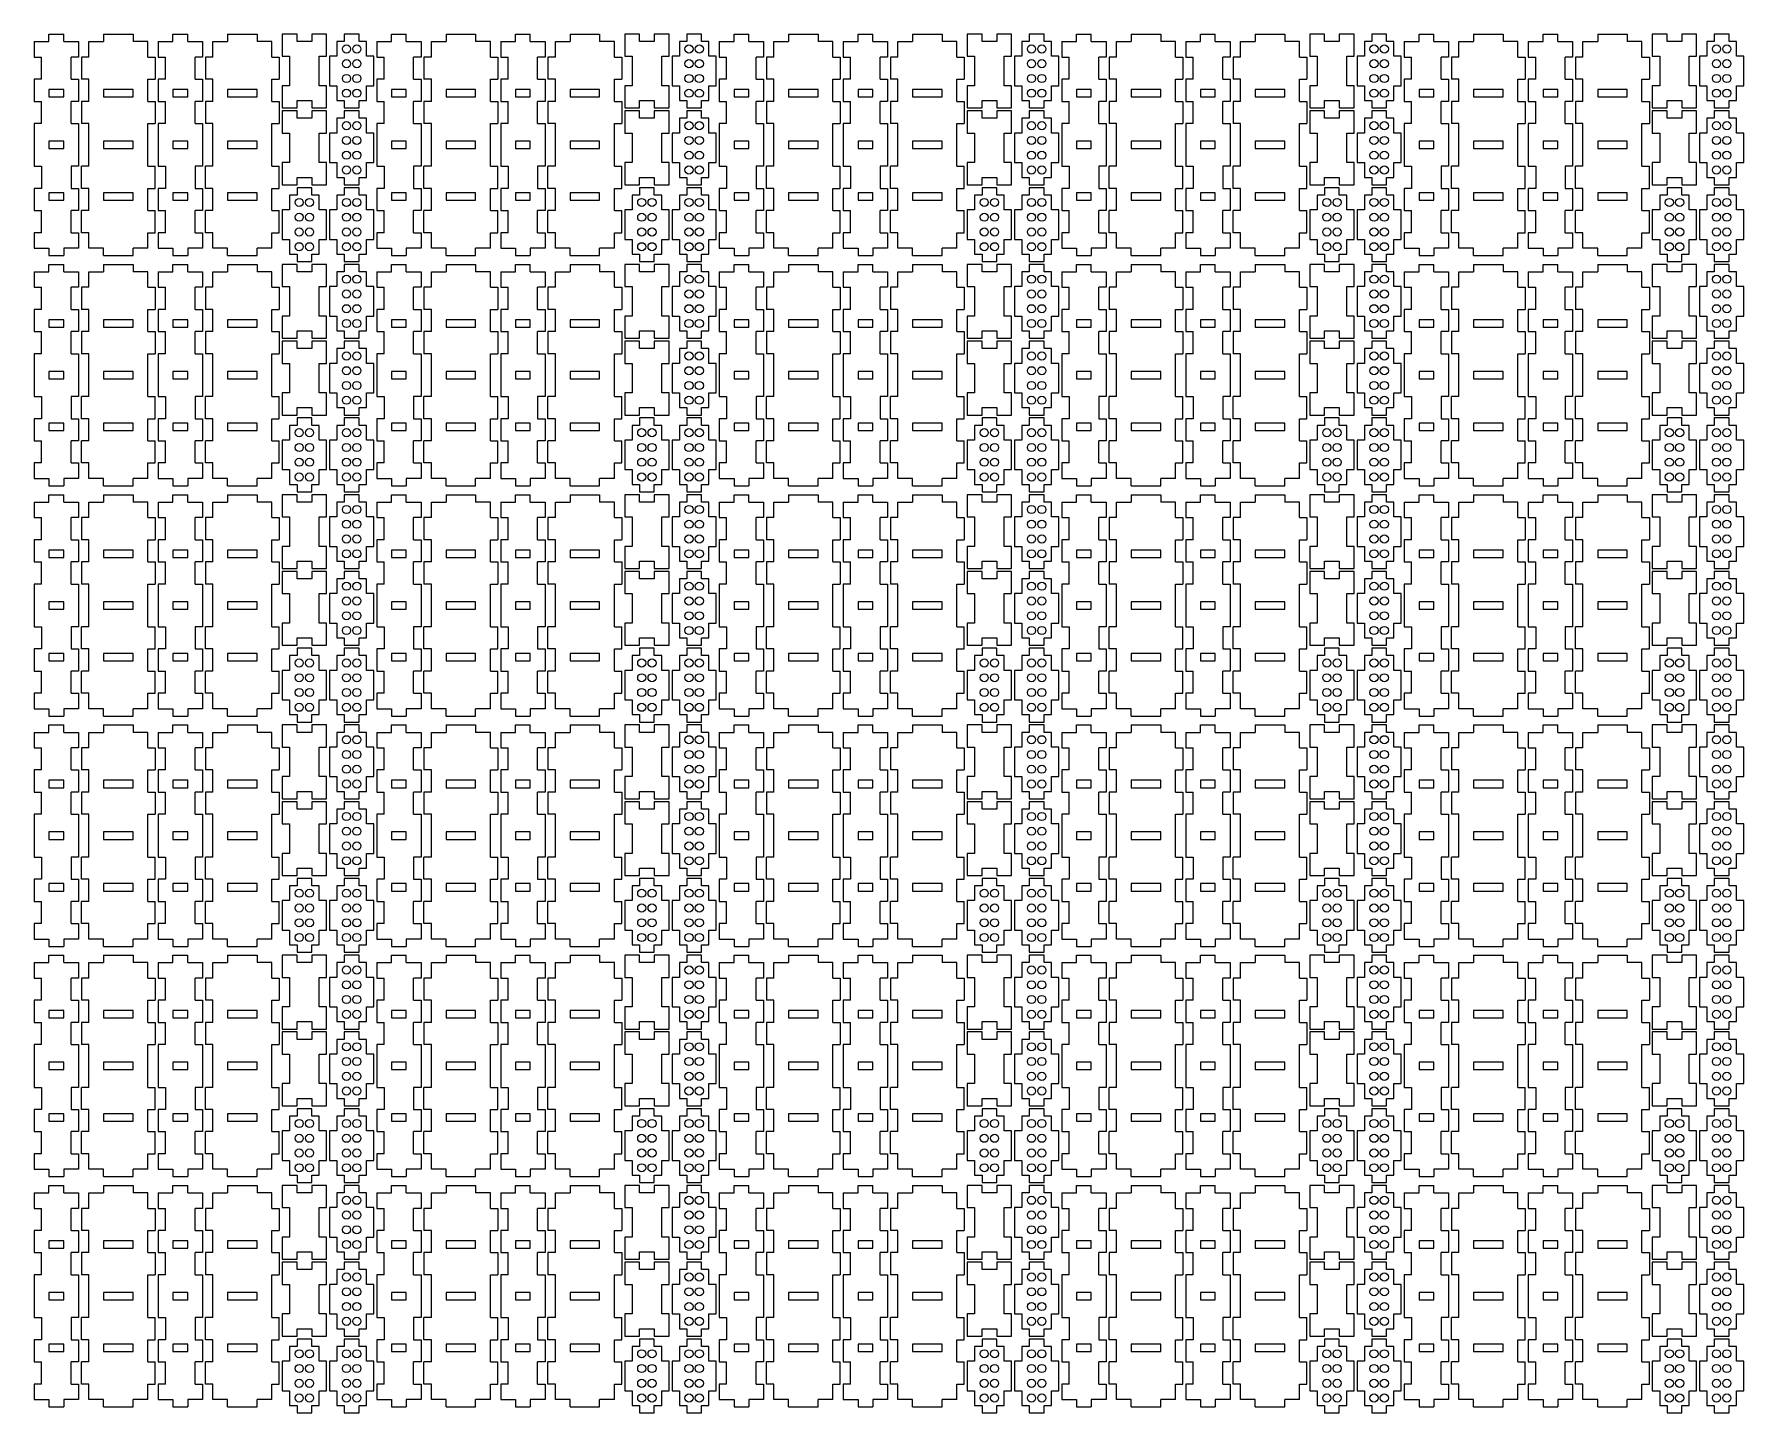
# Model space of a CAD drawing. Header units: millimetres. Extents: x -207 to 951, y -904 to 30.
import ezdxf

# ---------------------------------------------------------------- set-up
doc = ezdxf.new("R2010")
doc.units = ezdxf.units.MM

msp = doc.modelspace()

# ---------------------------------------------------------------- linework, layer by layer
at = {"color": 7, "linetype": 'Continuous', "lineweight": 25}
for p, q in [((-207.2, 24.5), (-207.2, 14)), ((-207.2, 24.5), (-197.2, 24.5)), ((-197.2, 24.5), (-197.2, 29.5)), ((-197.2, 29.5), (-187.2, 29.5)), ((-187.2, 24.5), (-187.2, 29.5)), ((-187.2, 24.5), (-177.2, 24.5)), ((-177.2, 24.5), (-177.2, 14)), ((-170.2, 14), (-170.2, 24.5)), ((-170.2, 24.5), (-160.2, 24.5)), ((-160.2, 29.5), (-160.2, 24.5)), ((-160.2, 29.5), (-140.2, 29.5)), ((-140.2, 29.5), (-140.2, 24.5)), ((-130.2, 24.5), (-140.2, 24.5)), ((-130.2, 14), (-130.2, 24.5)), ((-123.2, 24.5), (-123.2, 14)), ((-123.2, 24.5), (-113.2, 24.5)), ((-113.2, 24.5), (-113.2, 29.5)), ((-113.2, 29.5), (-103.2, 29.5)), ((-103.2, 24.5), (-103.2, 29.5)), ((-103.2, 24.5), (-93.2, 24.5)), ((-93.2, 24.5), (-93.2, 14)), ((-86.2, 14), (-86.2, 24.5)), ((-86.2, 24.5), (-76.2, 24.5)), ((-76.2, 29.5), (-76.2, 24.5)), ((-76.2, 29.5), (-56.2, 29.5)), ((-56.2, 29.5), (-56.2, 24.5)), ((-46.2, 24.5), (-56.2, 24.5)), ((-46.2, 14), (-46.2, 24.5)), ((-39.2, 29.5), (-39.2, 14.5)), ((-29.2, 29.5), (-39.2, 29.5)), ((-29.2, 24.5), (-29.2, 29.5)), ((-19.2, 24.5), (-29.2, 24.5)), ((-19.2, 29.5), (-19.2, 24.5)), ((-9.2, 29.5), (-19.2, 29.5)), ((-9.2, 14.5), (-9.2, 29.5)), ((-2.2, 24.5), (-2.2, 14.5)), ((2.8, 24.5), (-2.2, 24.5)), ((2.8, 29.5), (2.8, 24.5)), ((12.8, 29.5), (2.8, 29.5)), ((12.8, 24.5), (12.8, 29.5)), ((17.8, 24.5), (12.8, 24.5)), ((17.8, 14.5), (17.8, 24.5)), ((24.8, 24.5), (24.8, 14)), ((24.8, 24.5), (34.8, 24.5)), ((34.8, 24.5), (34.8, 29.5)), ((34.8, 29.5), (44.8, 29.5)), ((44.8, 24.5), (44.8, 29.5)), ((44.8, 24.5), (54.8, 24.5)), ((54.8, 24.5), (54.8, 14)), ((61.8, 14), (61.8, 24.5)), ((61.8, 24.5), (71.8, 24.5)), ((71.8, 29.5), (71.8, 24.5)), ((71.8, 29.5), (91.8, 29.5)), ((91.8, 29.5), (91.8, 24.5)), ((101.8, 24.5), (91.8, 24.5)), ((101.8, 14), (101.8, 24.5)), ((108.8, 24.5), (108.8, 14)), ((108.8, 24.5), (118.8, 24.5)), ((118.8, 24.5), (118.8, 29.5)), ((118.8, 29.5), (128.8, 29.5)), ((128.8, 24.5), (128.8, 29.5)), ((128.8, 24.5), (138.8, 24.5)), ((138.8, 24.5), (138.8, 14)), ((145.8, 14), (145.8, 24.5)), ((145.8, 24.5), (155.8, 24.5)), ((155.8, 29.5), (155.8, 24.5)), ((155.8, 29.5), (175.8, 29.5)), ((175.8, 29.5), (175.8, 24.5)), ((185.8, 24.5), (175.8, 24.5)), ((185.8, 14), (185.8, 24.5)), ((202.8, 29.5), (192.8, 29.5)), ((192.8, 29.5), (192.8, 14.5)), ((202.8, 24.5), (202.8, 29.5)), ((212.8, 24.5), (202.8, 24.5)), ((222.8, 29.5), (212.8, 29.5)), ((212.8, 29.5), (212.8, 24.5)), ((222.8, 14.5), (222.8, 29.5)), ((234.8, 24.5), (229.8, 24.5)), ((229.8, 24.5), (229.8, 14.5)), ((244.8, 29.5), (234.8, 29.5)), ((234.8, 29.5), (234.8, 24.5)), ((244.8, 24.5), (244.8, 29.5)), ((249.8, 24.5), (244.8, 24.5)), ((249.8, 14.5), (249.8, 24.5)), ((256.8, 24.5), (256.8, 14)), ((256.8, 24.5), (266.8, 24.5)), ((266.8, 24.5), (266.8, 29.5)), ((266.8, 29.5), (276.8, 29.5)), ((276.8, 24.5), (276.8, 29.5)), ((276.8, 24.5), (286.8, 24.5)), ((286.8, 24.5), (286.8, 14)), ((293.8, 14), (293.8, 24.5)), ((293.8, 24.5), (303.8, 24.5)), ((303.8, 29.5), (303.8, 24.5)), ((303.8, 29.5), (323.8, 29.5)), ((323.8, 29.5), (323.8, 24.5)), ((333.8, 24.5), (323.8, 24.5)), ((333.8, 14), (333.8, 24.5)), ((340.8, 24.5), (340.8, 14)), ((340.8, 24.5), (350.8, 24.5)), ((350.8, 24.5), (350.8, 29.5)), ((350.8, 29.5), (360.8, 29.5)), ((360.8, 24.5), (360.8, 29.5)), ((360.8, 24.5), (370.8, 24.5)), ((370.8, 24.5), (370.8, 14)), ((377.8, 14), (377.8, 24.5)), ((377.8, 24.5), (387.8, 24.5)), ((387.8, 29.5), (387.8, 24.5)), ((387.8, 29.5), (407.8, 29.5)), ((407.8, 29.5), (407.8, 24.5)), ((417.8, 24.5), (407.8, 24.5)), ((417.8, 14), (417.8, 24.5)), ((434.8, 29.5), (424.8, 29.5)), ((424.8, 29.5), (424.8, 14.5)), ((434.8, 24.5), (434.8, 29.5)), ((444.8, 24.5), (434.8, 24.5)), ((444.8, 29.5), (444.8, 24.5)), ((454.8, 29.5), (444.8, 29.5)), ((454.8, 14.5), (454.8, 29.5)), ((461.8, 24.5), (461.8, 14.5)), ((466.8, 24.5), (461.8, 24.5)), ((466.8, 29.5), (466.8, 24.5)), ((476.8, 29.5), (466.8, 29.5)), ((476.8, 24.5), (476.8, 29.5)), ((481.8, 24.5), (476.8, 24.5)), ((481.8, 14.5), (481.8, 24.5)), ((488.8, 24.5), (488.8, 14)), ((488.8, 24.5), (498.8, 24.5)), ((498.8, 24.5), (498.8, 29.5)), ((498.8, 29.5), (508.8, 29.5)), ((508.8, 24.5), (508.8, 29.5)), ((508.8, 24.5), (518.8, 24.5)), ((518.8, 24.5), (518.8, 14)), ((525.8, 14), (525.8, 24.5)), ((525.8, 24.5), (535.8, 24.5)), ((535.8, 29.5), (535.8, 24.5)), ((535.8, 29.5), (555.8, 29.5)), ((555.8, 29.5), (555.8, 24.5)), ((565.8, 24.5), (555.8, 24.5)), ((565.8, 14), (565.8, 24.5)), ((572.8, 24.5), (572.8, 14)), ((572.8, 24.5), (582.8, 24.5)), ((582.8, 24.5), (582.8, 29.5)), ((582.8, 29.5), (592.8, 29.5)), ((592.8, 24.5), (592.8, 29.5)), ((592.8, 24.5), (602.8, 24.5)), ((602.8, 24.5), (602.8, 14)), ((609.8, 14), (609.8, 24.5)), ((609.8, 24.5), (619.8, 24.5)), ((619.8, 29.5), (619.8, 24.5)), ((619.8, 29.5), (639.8, 29.5)), ((639.8, 29.5), (639.8, 24.5)), ((649.8, 24.5), (639.8, 24.5)), ((649.8, 14), (649.8, 24.5)), ((666.8, 29.5), (656.8, 29.5)), ((656.8, 29.5), (656.8, 14.5)), ((666.8, 24.5), (666.8, 29.5)), ((676.8, 24.5), (666.8, 24.5)), ((686.8, 29.5), (676.8, 29.5)), ((676.8, 29.5), (676.8, 24.5)), ((686.8, 14.5), (686.8, 29.5)), ((698.8, 24.5), (693.8, 24.5)), ((693.8, 24.5), (693.8, 14.5)), ((708.8, 29.5), (698.8, 29.5)), ((698.8, 29.5), (698.8, 24.5)), ((708.8, 24.5), (708.8, 29.5)), ((713.8, 24.5), (708.8, 24.5)), ((713.8, 14.5), (713.8, 24.5)), ((720.8, 24.5), (720.8, 14)), ((720.8, 24.5), (730.8, 24.5)), ((730.8, 24.5), (730.8, 29.5)), ((730.8, 29.5), (740.8, 29.5)), ((740.8, 24.5), (740.8, 29.5)), ((740.8, 24.5), (750.8, 24.5)), ((750.8, 24.5), (750.8, 14)), ((757.8, 14), (757.8, 24.5)), ((757.8, 24.5), (767.8, 24.5)), ((767.8, 29.5), (767.8, 24.5)), ((767.8, 29.5), (787.8, 29.5)), ((787.8, 29.5), (787.8, 24.5)), ((797.8, 24.5), (787.8, 24.5)), ((797.8, 14), (797.8, 24.5)), ((804.8, 24.5), (804.8, 14)), ((804.8, 24.5), (814.8, 24.5)), ((814.8, 24.5), (814.8, 29.5)), ((814.8, 29.5), (824.8, 29.5)), ((824.8, 24.5), (824.8, 29.5)), ((824.8, 24.5), (834.8, 24.5)), ((834.8, 24.5), (834.8, 14)), ((841.8, 14), (841.8, 24.5)), ((841.8, 24.5), (851.8, 24.5)), ((851.8, 29.5), (851.8, 24.5)), ((851.8, 29.5), (871.8, 29.5)), ((871.8, 29.5), (871.8, 24.5)), ((881.8, 24.5), (871.8, 24.5)), ((881.8, 14), (881.8, 24.5)), ((888.8, 29.5), (888.8, 14.5)), ((898.8, 29.5), (888.8, 29.5)), ((898.8, 24.5), (898.8, 29.5)), ((908.8, 24.5), (898.8, 24.5)), ((918.8, 29.5), (908.8, 29.5)), ((908.8, 29.5), (908.8, 24.5)), ((918.8, 14.5), (918.8, 29.5)), ((930.8, 24.5), (925.8, 24.5)), ((925.8, 24.5), (925.8, 14.5)), ((940.8, 29.5), (930.8, 29.5)), ((930.8, 29.5), (930.8, 24.5)), ((940.8, 24.5), (940.8, 29.5)), ((945.8, 24.5), (940.8, 24.5)), ((945.8, 14.5), (945.8, 24.5)), ((-207.2, 14), (-202.2, 14)), ((-202.2, -1), (-202.2, 14)), ((-177.2, 14), (-182.2, 14)), ((-182.2, -1), (-182.2, 14)), ((-175.2, 14), (-175.2, -1)), ((-170.2, 14), (-175.2, 14)), ((-130.2, 14), (-125.2, 14)), ((-125.2, 14), (-125.2, -1)), ((-123.2, 14), (-118.2, 14)), ((-118.2, -1), (-118.2, 14)), ((-93.2, 14), (-98.2, 14)), ((-98.2, -1), (-98.2, 14)), ((-91.2, 14), (-91.2, -1)), ((-86.2, 14), (-91.2, 14)), ((-46.2, 14), (-41.2, 14)), ((-41.2, 14), (-41.2, -1)), ((-39.2, 14.5), (-34.2, 14.5)), ((-34.2, 14.5), (-34.2, -5.5)), ((-14.2, 14.5), (-9.2, 14.5)), ((-14.2, -5.5), (-14.2, 14.5)), ((-7.2, 14.5), (-7.2, -5.5)), ((-2.2, 14.5), (-7.2, 14.5)), ((22.8, 14.5), (17.8, 14.5)), ((22.8, -5.5), (22.8, 14.5)), ((24.8, 14), (29.8, 14)), ((29.8, -1), (29.8, 14)), ((54.8, 14), (49.8, 14)), ((49.8, -1), (49.8, 14)), ((56.8, 14), (56.8, -1)), ((61.8, 14), (56.8, 14)), ((101.8, 14), (106.8, 14)), ((106.8, 14), (106.8, -1)), ((108.8, 14), (113.8, 14)), ((113.8, -1), (113.8, 14)), ((138.8, 14), (133.8, 14)), ((133.8, -1), (133.8, 14)), ((140.8, 14), (140.8, -1)), ((145.8, 14), (140.8, 14)), ((185.8, 14), (190.8, 14)), ((190.8, 14), (190.8, -1)), ((192.8, 14.5), (197.8, 14.5)), ((197.8, 14.5), (197.8, -5.5)), ((217.8, -5.5), (217.8, 14.5)), ((217.8, 14.5), (222.8, 14.5)), ((224.8, 14.5), (224.8, -5.5)), ((229.8, 14.5), (224.8, 14.5)), ((254.8, 14.5), (249.8, 14.5)), ((254.8, -5.5), (254.8, 14.5)), ((256.8, 14), (261.8, 14)), ((261.8, -1), (261.8, 14)), ((286.8, 14), (281.8, 14)), ((281.8, -1), (281.8, 14)), ((288.8, 14), (288.8, -1)), ((293.8, 14), (288.8, 14)), ((333.8, 14), (338.8, 14)), ((338.8, 14), (338.8, -1)), ((340.8, 14), (345.8, 14)), ((345.8, -1), (345.8, 14)), ((370.8, 14), (365.8, 14)), ((365.8, -1), (365.8, 14)), ((372.8, 14), (372.8, -1)), ((377.8, 14), (372.8, 14)), ((417.8, 14), (422.8, 14)), ((422.8, 14), (422.8, -1)), ((424.8, 14.5), (429.8, 14.5)), ((429.8, 14.5), (429.8, -5.5)), ((449.8, -5.5), (449.8, 14.5)), ((449.8, 14.5), (454.8, 14.5)), ((456.8, 14.5), (456.8, -5.5)), ((461.8, 14.5), (456.8, 14.5)), ((486.8, 14.5), (481.8, 14.5)), ((486.8, -5.5), (486.8, 14.5)), ((488.8, 14), (493.8, 14)), ((493.8, -1), (493.8, 14)), ((518.8, 14), (513.8, 14)), ((513.8, -1), (513.8, 14)), ((520.8, 14), (520.8, -1)), ((525.8, 14), (520.8, 14)), ((565.8, 14), (570.8, 14)), ((570.8, 14), (570.8, -1)), ((572.8, 14), (577.8, 14)), ((577.8, -1), (577.8, 14)), ((602.8, 14), (597.8, 14)), ((597.8, -1), (597.8, 14)), ((604.8, 14), (604.8, -1)), ((609.8, 14), (604.8, 14)), ((649.8, 14), (654.8, 14)), ((654.8, 14), (654.8, -1)), ((656.8, 14.5), (661.8, 14.5)), ((661.8, 14.5), (661.8, -5.5)), ((681.8, -5.5), (681.8, 14.5)), ((681.8, 14.5), (686.8, 14.5)), ((688.8, 14.5), (688.8, -5.5)), ((693.8, 14.5), (688.8, 14.5)), ((718.8, 14.5), (713.8, 14.5)), ((718.8, -5.5), (718.8, 14.5)), ((720.8, 14), (725.8, 14)), ((725.8, -1), (725.8, 14)), ((750.8, 14), (745.8, 14)), ((745.8, -1), (745.8, 14)), ((752.8, 14), (752.8, -1)), ((757.8, 14), (752.8, 14)), ((797.8, 14), (802.8, 14)), ((802.8, 14), (802.8, -1)), ((804.8, 14), (809.8, 14)), ((809.8, -1), (809.8, 14)), ((834.8, 14), (829.8, 14)), ((829.8, -1), (829.8, 14)), ((836.8, 14), (836.8, -1)), ((841.8, 14), (836.8, 14)), ((881.8, 14), (886.8, 14)), ((886.8, 14), (886.8, -1)), ((888.8, 14.5), (893.8, 14.5)), ((893.8, 14.5), (893.8, -5.5)), ((913.8, -5.5), (913.8, 14.5)), ((913.8, 14.5), (918.8, 14.5)), ((925.8, 14.5), (920.8, 14.5)), ((920.8, 14.5), (920.8, -5.5)), ((950.8, 14.5), (945.8, 14.5)), ((950.8, -5.5), (950.8, 14.5)), ((-207.2, -1), (-207.2, -16)), ((-202.2, -1), (-207.2, -1)), ((-187.2, -8), (-197.2, -8)), ((-197.2, -8), (-197.2, -13)), ((-187.2, -13), (-187.2, -8)), ((-182.2, -1), (-177.2, -1)), ((-177.2, -1), (-177.2, -16)), ((-170.2, -1), (-175.2, -1)), ((-170.2, -16), (-170.2, -1)), ((-140.2, -8), (-160.2, -8)), ((-160.2, -8), (-160.2, -13)), ((-140.2, -13), (-140.2, -8)), ((-130.2, -1), (-125.2, -1)), ((-130.2, -16), (-130.2, -1)), ((-123.2, -1), (-123.2, -16)), ((-118.2, -1), (-123.2, -1)), ((-103.2, -8), (-113.2, -8)), ((-113.2, -8), (-113.2, -13)), ((-103.2, -13), (-103.2, -8)), ((-98.2, -1), (-93.2, -1)), ((-93.2, -1), (-93.2, -16)), ((-86.2, -1), (-91.2, -1)), ((-86.2, -16), (-86.2, -1)), ((-56.2, -8), (-76.2, -8)), ((-76.2, -8), (-76.2, -13)), ((-56.2, -13), (-56.2, -8)), ((-46.2, -1), (-41.2, -1)), ((-46.2, -16), (-46.2, -1)), ((-39.2, -5.5), (-39.2, -20.5)), ((-34.2, -5.5), (-39.2, -5.5)), ((-9.2, -5.5), (-14.2, -5.5)), ((-9.2, -20.5), (-9.2, -5.5)), ((-7.2, -5.5), (-2.2, -5.5)), ((-2.2, -5.5), (-2.2, -15.5)), ((17.8, -5.5), (22.8, -5.5)), ((17.8, -15.5), (17.8, -5.5)), ((24.8, -1), (24.8, -16)), ((29.8, -1), (24.8, -1)), ((44.8, -8), (34.8, -8)), ((34.8, -8), (34.8, -13)), ((44.8, -13), (44.8, -8)), ((49.8, -1), (54.8, -1)), ((54.8, -1), (54.8, -16)), ((61.8, -1), (56.8, -1)), ((61.8, -16), (61.8, -1)), ((91.8, -8), (71.8, -8)), ((71.8, -8), (71.8, -13)), ((91.8, -13), (91.8, -8)), ((101.8, -1), (106.8, -1)), ((101.8, -16), (101.8, -1)), ((108.8, -1), (108.8, -16)), ((113.8, -1), (108.8, -1)), ((128.8, -8), (118.8, -8)), ((118.8, -8), (118.8, -13)), ((128.8, -13), (128.8, -8)), ((133.8, -1), (138.8, -1)), ((138.8, -1), (138.8, -16)), ((145.8, -1), (140.8, -1)), ((145.8, -16), (145.8, -1)), ((175.8, -8), (155.8, -8)), ((155.8, -8), (155.8, -13)), ((175.8, -13), (175.8, -8)), ((185.8, -1), (190.8, -1)), ((185.8, -16), (185.8, -1)), ((197.8, -5.5), (192.8, -5.5)), ((192.8, -5.5), (192.8, -20.5)), ((222.8, -5.5), (217.8, -5.5)), ((222.8, -20.5), (222.8, -5.5)), ((224.8, -5.5), (229.8, -5.5)), ((229.8, -5.5), (229.8, -15.5)), ((249.8, -5.5), (254.8, -5.5)), ((249.8, -15.5), (249.8, -5.5)), ((256.8, -1), (256.8, -16)), ((261.8, -1), (256.8, -1)), ((276.8, -8), (266.8, -8)), ((266.8, -8), (266.8, -13)), ((276.8, -13), (276.8, -8)), ((281.8, -1), (286.8, -1)), ((286.8, -1), (286.8, -16)), ((293.8, -1), (288.8, -1)), ((293.8, -16), (293.8, -1)), ((323.8, -8), (303.8, -8)), ((303.8, -8), (303.8, -13)), ((323.8, -13), (323.8, -8)), ((333.8, -1), (338.8, -1)), ((333.8, -16), (333.8, -1)), ((340.8, -1), (340.8, -16)), ((345.8, -1), (340.8, -1)), ((360.8, -8), (350.8, -8)), ((350.8, -8), (350.8, -13)), ((360.8, -13), (360.8, -8)), ((365.8, -1), (370.8, -1)), ((370.8, -1), (370.8, -16)), ((377.8, -1), (372.8, -1)), ((377.8, -16), (377.8, -1)), ((407.8, -8), (387.8, -8)), ((387.8, -8), (387.8, -13)), ((407.8, -13), (407.8, -8)), ((417.8, -1), (422.8, -1)), ((417.8, -16), (417.8, -1)), ((424.8, -5.5), (424.8, -20.5)), ((429.8, -5.5), (424.8, -5.5)), ((454.8, -5.5), (449.8, -5.5)), ((454.8, -20.5), (454.8, -5.5)), ((456.8, -5.5), (461.8, -5.5)), ((461.8, -5.5), (461.8, -15.5)), ((481.8, -15.5), (481.8, -5.5)), ((481.8, -5.5), (486.8, -5.5)), ((488.8, -1), (488.8, -16)), ((493.8, -1), (488.8, -1)), ((508.8, -8), (498.8, -8)), ((498.8, -8), (498.8, -13)), ((508.8, -13), (508.8, -8)), ((513.8, -1), (518.8, -1)), ((518.8, -1), (518.8, -16)), ((525.8, -1), (520.8, -1)), ((525.8, -16), (525.8, -1)), ((555.8, -8), (535.8, -8)), ((535.8, -8), (535.8, -13)), ((555.8, -13), (555.8, -8)), ((565.8, -1), (570.8, -1)), ((565.8, -16), (565.8, -1)), ((572.8, -1), (572.8, -16)), ((577.8, -1), (572.8, -1)), ((592.8, -8), (582.8, -8)), ((582.8, -8), (582.8, -13)), ((592.8, -13), (592.8, -8)), ((597.8, -1), (602.8, -1)), ((602.8, -1), (602.8, -16)), ((609.8, -1), (604.8, -1)), ((609.8, -16), (609.8, -1)), ((639.8, -8), (619.8, -8)), ((619.8, -8), (619.8, -13)), ((639.8, -13), (639.8, -8)), ((649.8, -1), (654.8, -1)), ((649.8, -16), (649.8, -1)), ((661.8, -5.5), (656.8, -5.5)), ((656.8, -5.5), (656.8, -20.5)), ((686.8, -5.5), (681.8, -5.5)), ((686.8, -20.5), (686.8, -5.5)), ((688.8, -5.5), (693.8, -5.5)), ((693.8, -5.5), (693.8, -15.5)), ((713.8, -5.5), (718.8, -5.5)), ((713.8, -15.5), (713.8, -5.5)), ((720.8, -1), (720.8, -16)), ((725.8, -1), (720.8, -1)), ((740.8, -8), (730.8, -8)), ((730.8, -8), (730.8, -13)), ((740.8, -13), (740.8, -8)), ((745.8, -1), (750.8, -1)), ((750.8, -1), (750.8, -16)), ((757.8, -1), (752.8, -1)), ((757.8, -16), (757.8, -1)), ((787.8, -8), (767.8, -8)), ((767.8, -8), (767.8, -13)), ((787.8, -13), (787.8, -8)), ((797.8, -1), (802.8, -1)), ((797.8, -16), (797.8, -1)), ((804.8, -1), (804.8, -16)), ((809.8, -1), (804.8, -1)), ((824.8, -8), (814.8, -8)), ((814.8, -8), (814.8, -13)), ((824.8, -13), (824.8, -8)), ((829.8, -1), (834.8, -1)), ((834.8, -1), (834.8, -16)), ((841.8, -1), (836.8, -1)), ((841.8, -16), (841.8, -1)), ((871.8, -8), (851.8, -8)), ((851.8, -8), (851.8, -13)), ((871.8, -13), (871.8, -8)), ((881.8, -1), (886.8, -1)), ((881.8, -16), (881.8, -1)), ((888.8, -5.5), (888.8, -20.5)), ((893.8, -5.5), (888.8, -5.5)), ((918.8, -5.5), (913.8, -5.5)), ((918.8, -20.5), (918.8, -5.5)), ((920.8, -5.5), (925.8, -5.5)), ((925.8, -5.5), (925.8, -15.5)), ((945.8, -15.5), (945.8, -5.5)), ((945.8, -5.5), (950.8, -5.5)), ((-207.2, -16), (-202.2, -16)), ((-202.2, -31), (-202.2, -16)), ((-197.2, -13), (-187.2, -13)), ((-177.2, -16), (-182.2, -16)), ((-182.2, -31), (-182.2, -16)), ((-175.2, -16), (-175.2, -31)), ((-170.2, -16), (-175.2, -16)), ((-160.2, -13), (-140.2, -13)), ((-130.2, -16), (-125.2, -16)), ((-125.2, -16), (-125.2, -31)), ((-123.2, -16), (-118.2, -16)), ((-118.2, -31), (-118.2, -16)), ((-113.2, -13), (-103.2, -13)), ((-93.2, -16), (-98.2, -16)), ((-98.2, -31), (-98.2, -16)), ((-91.2, -16), (-91.2, -31)), ((-86.2, -16), (-91.2, -16)), ((-76.2, -13), (-56.2, -13)), ((-46.2, -16), (-41.2, -16)), ((-41.2, -16), (-41.2, -31)), ((-39.2, -20.5), (-29.2, -20.5)), ((-39.2, -22.5), (-39.2, -37.5)), ((-29.2, -22.5), (-39.2, -22.5)), ((-29.2, -15.5), (-19.2, -15.5)), ((-29.2, -20.5), (-29.2, -15.5)), ((-29.2, -27.5), (-29.2, -22.5)), ((-19.2, -15.5), (-19.2, -20.5)), ((-19.2, -20.5), (-9.2, -20.5)), ((-9.2, -22.5), (-19.2, -22.5)), ((-19.2, -22.5), (-19.2, -27.5)), ((-9.2, -37.5), (-9.2, -22.5)), ((-2.2, -15.5), (2.8, -15.5)), ((2.8, -15.5), (2.8, -20.5)), ((2.8, -20.5), (12.8, -20.5)), ((2.8, -22.5), (2.8, -27.5)), ((12.8, -22.5), (2.8, -22.5)), ((12.8, -15.5), (17.8, -15.5)), ((12.8, -20.5), (12.8, -15.5)), ((12.8, -27.5), (12.8, -22.5)), ((24.8, -16), (29.8, -16)), ((29.8, -31), (29.8, -16)), ((34.8, -13), (44.8, -13)), ((54.8, -16), (49.8, -16)), ((49.8, -31), (49.8, -16)), ((56.8, -16), (56.8, -31)), ((61.8, -16), (56.8, -16)), ((71.8, -13), (91.8, -13)), ((101.8, -16), (106.8, -16)), ((106.8, -16), (106.8, -31)), ((108.8, -16), (113.8, -16)), ((113.8, -31), (113.8, -16)), ((118.8, -13), (128.8, -13)), ((138.8, -16), (133.8, -16)), ((133.8, -31), (133.8, -16)), ((140.8, -16), (140.8, -31)), ((145.8, -16), (140.8, -16)), ((155.8, -13), (175.8, -13)), ((185.8, -16), (190.8, -16)), ((190.8, -16), (190.8, -31)), ((192.8, -20.5), (202.8, -20.5)), ((192.8, -22.5), (192.8, -37.5)), ((202.8, -22.5), (192.8, -22.5)), ((202.8, -15.5), (212.8, -15.5)), ((202.8, -20.5), (202.8, -15.5)), ((202.8, -27.5), (202.8, -22.5)), ((212.8, -15.5), (212.8, -20.5)), ((212.8, -20.5), (222.8, -20.5)), ((212.8, -22.5), (212.8, -27.5)), ((222.8, -22.5), (212.8, -22.5)), ((222.8, -37.5), (222.8, -22.5)), ((229.8, -15.5), (234.8, -15.5)), ((234.8, -15.5), (234.8, -20.5)), ((234.8, -20.5), (244.8, -20.5)), ((244.8, -22.5), (234.8, -22.5)), ((234.8, -22.5), (234.8, -27.5)), ((244.8, -15.5), (249.8, -15.5)), ((244.8, -20.5), (244.8, -15.5)), ((244.8, -27.5), (244.8, -22.5)), ((256.8, -16), (261.8, -16)), ((261.8, -31), (261.8, -16)), ((266.8, -13), (276.8, -13)), ((286.8, -16), (281.8, -16)), ((281.8, -31), (281.8, -16)), ((288.8, -16), (288.8, -31)), ((293.8, -16), (288.8, -16)), ((303.8, -13), (323.8, -13)), ((333.8, -16), (338.8, -16)), ((338.8, -16), (338.8, -31)), ((340.8, -16), (345.8, -16)), ((345.8, -31), (345.8, -16)), ((350.8, -13), (360.8, -13)), ((370.8, -16), (365.8, -16)), ((365.8, -31), (365.8, -16)), ((372.8, -16), (372.8, -31)), ((377.8, -16), (372.8, -16)), ((387.8, -13), (407.8, -13)), ((417.8, -16), (422.8, -16)), ((422.8, -16), (422.8, -31)), ((424.8, -20.5), (434.8, -20.5)), ((424.8, -22.5), (424.8, -37.5)), ((434.8, -22.5), (424.8, -22.5)), ((434.8, -20.5), (434.8, -15.5)), ((434.8, -15.5), (444.8, -15.5)), ((434.8, -27.5), (434.8, -22.5)), ((444.8, -15.5), (444.8, -20.5)), ((444.8, -20.5), (454.8, -20.5)), ((444.8, -22.5), (444.8, -27.5)), ((454.8, -22.5), (444.8, -22.5)), ((454.8, -37.5), (454.8, -22.5)), ((461.8, -15.5), (466.8, -15.5)), ((466.8, -15.5), (466.8, -20.5)), ((466.8, -20.5), (476.8, -20.5)), ((466.8, -22.5), (466.8, -27.5)), ((476.8, -22.5), (466.8, -22.5)), ((476.8, -15.5), (481.8, -15.5)), ((476.8, -20.5), (476.8, -15.5)), ((476.8, -27.5), (476.8, -22.5)), ((488.8, -16), (493.8, -16)), ((493.8, -31), (493.8, -16)), ((498.8, -13), (508.8, -13)), ((518.8, -16), (513.8, -16)), ((513.8, -31), (513.8, -16)), ((520.8, -16), (520.8, -31)), ((525.8, -16), (520.8, -16)), ((535.8, -13), (555.8, -13)), ((565.8, -16), (570.8, -16)), ((570.8, -16), (570.8, -31)), ((572.8, -16), (577.8, -16)), ((577.8, -31), (577.8, -16)), ((582.8, -13), (592.8, -13)), ((602.8, -16), (597.8, -16)), ((597.8, -31), (597.8, -16)), ((604.8, -16), (604.8, -31)), ((609.8, -16), (604.8, -16)), ((619.8, -13), (639.8, -13)), ((649.8, -16), (654.8, -16)), ((654.8, -16), (654.8, -31)), ((656.8, -20.5), (666.8, -20.5)), ((666.8, -22.5), (656.8, -22.5)), ((656.8, -22.5), (656.8, -37.5)), ((666.8, -15.5), (676.8, -15.5)), ((666.8, -20.5), (666.8, -15.5)), ((666.8, -27.5), (666.8, -22.5)), ((676.8, -15.5), (676.8, -20.5)), ((676.8, -20.5), (686.8, -20.5)), ((676.8, -22.5), (676.8, -27.5)), ((686.8, -22.5), (676.8, -22.5)), ((686.8, -37.5), (686.8, -22.5)), ((693.8, -15.5), (698.8, -15.5)), ((698.8, -15.5), (698.8, -20.5)), ((698.8, -20.5), (708.8, -20.5)), ((698.8, -22.5), (698.8, -27.5)), ((708.8, -22.5), (698.8, -22.5)), ((708.8, -20.5), (708.8, -15.5)), ((708.8, -15.5), (713.8, -15.5)), ((708.8, -27.5), (708.8, -22.5)), ((720.8, -16), (725.8, -16)), ((725.8, -31), (725.8, -16)), ((730.8, -13), (740.8, -13)), ((750.8, -16), (745.8, -16)), ((745.8, -31), (745.8, -16)), ((752.8, -16), (752.8, -31)), ((757.8, -16), (752.8, -16)), ((767.8, -13), (787.8, -13)), ((797.8, -16), (802.8, -16)), ((802.8, -16), (802.8, -31)), ((804.8, -16), (809.8, -16)), ((809.8, -31), (809.8, -16)), ((814.8, -13), (824.8, -13)), ((834.8, -16), (829.8, -16)), ((829.8, -31), (829.8, -16)), ((836.8, -16), (836.8, -31)), ((841.8, -16), (836.8, -16)), ((851.8, -13), (871.8, -13)), ((881.8, -16), (886.8, -16)), ((886.8, -16), (886.8, -31)), ((888.8, -20.5), (898.8, -20.5)), ((898.8, -22.5), (888.8, -22.5)), ((888.8, -22.5), (888.8, -37.5)), ((898.8, -15.5), (908.8, -15.5)), ((898.8, -20.5), (898.8, -15.5)), ((898.8, -27.5), (898.8, -22.5)), ((908.8, -15.5), (908.8, -20.5)), ((908.8, -20.5), (918.8, -20.5)), ((918.8, -22.5), (908.8, -22.5)), ((908.8, -22.5), (908.8, -27.5)), ((918.8, -37.5), (918.8, -22.5)), ((925.8, -15.5), (930.8, -15.5)), ((930.8, -15.5), (930.8, -20.5)), ((930.8, -20.5), (940.8, -20.5)), ((940.8, -22.5), (930.8, -22.5)), ((930.8, -22.5), (930.8, -27.5)), ((940.8, -15.5), (945.8, -15.5)), ((940.8, -20.5), (940.8, -15.5)), ((940.8, -27.5), (940.8, -22.5)), ((-207.2, -31), (-207.2, -60)), ((-202.2, -31), (-207.2, -31)), ((-182.2, -31), (-177.2, -31)), ((-177.2, -31), (-177.2, -60)), ((-170.2, -31), (-175.2, -31)), ((-170.2, -60), (-170.2, -31)), ((-130.2, -31), (-125.2, -31)), ((-130.2, -60), (-130.2, -31)), ((-123.2, -31), (-123.2, -60)), ((-118.2, -31), (-123.2, -31)), ((-98.2, -31), (-93.2, -31)), ((-93.2, -31), (-93.2, -60)), ((-86.2, -31), (-91.2, -31)), ((-86.2, -60), (-86.2, -31)), ((-46.2, -31), (-41.2, -31)), ((-46.2, -60), (-46.2, -31)), ((-19.2, -27.5), (-29.2, -27.5)), ((-2.2, -27.5), (-2.2, -37.5)), ((2.8, -27.5), (-2.2, -27.5)), ((17.8, -27.5), (12.8, -27.5)), ((17.8, -37.5), (17.8, -27.5)), ((24.8, -31), (24.8, -60)), ((29.8, -31), (24.8, -31)), ((49.8, -31), (54.8, -31)), ((54.8, -31), (54.8, -60)), ((61.8, -31), (56.8, -31)), ((61.8, -60), (61.8, -31)), ((101.8, -31), (106.8, -31)), ((101.8, -60), (101.8, -31)), ((108.8, -31), (108.8, -60)), ((113.8, -31), (108.8, -31)), ((133.8, -31), (138.8, -31)), ((138.8, -31), (138.8, -60)), ((145.8, -31), (140.8, -31)), ((145.8, -60), (145.8, -31)), ((185.8, -31), (190.8, -31)), ((185.8, -60), (185.8, -31)), ((212.8, -27.5), (202.8, -27.5)), ((229.8, -27.5), (229.8, -37.5)), ((234.8, -27.5), (229.8, -27.5)), ((249.8, -27.5), (244.8, -27.5)), ((249.8, -37.5), (249.8, -27.5)), ((256.8, -31), (256.8, -60)), ((261.8, -31), (256.8, -31)), ((281.8, -31), (286.8, -31)), ((286.8, -31), (286.8, -60)), ((293.8, -31), (288.8, -31)), ((293.8, -60), (293.8, -31)), ((333.8, -31), (338.8, -31)), ((333.8, -60), (333.8, -31)), ((340.8, -31), (340.8, -60)), ((345.8, -31), (340.8, -31)), ((365.8, -31), (370.8, -31)), ((370.8, -31), (370.8, -60)), ((377.8, -31), (372.8, -31)), ((377.8, -60), (377.8, -31)), ((417.8, -31), (422.8, -31)), ((417.8, -60), (417.8, -31)), ((444.8, -27.5), (434.8, -27.5)), ((461.8, -27.5), (461.8, -37.5)), ((466.8, -27.5), (461.8, -27.5)), ((481.8, -27.5), (476.8, -27.5)), ((481.8, -37.5), (481.8, -27.5)), ((488.8, -31), (488.8, -60)), ((493.8, -31), (488.8, -31)), ((513.8, -31), (518.8, -31)), ((518.8, -31), (518.8, -60)), ((525.8, -31), (520.8, -31)), ((525.8, -60), (525.8, -31)), ((565.8, -31), (570.8, -31)), ((565.8, -60), (565.8, -31)), ((572.8, -31), (572.8, -60)), ((577.8, -31), (572.8, -31)), ((597.8, -31), (602.8, -31)), ((602.8, -31), (602.8, -60)), ((609.8, -31), (604.8, -31)), ((609.8, -60), (609.8, -31)), ((649.8, -31), (654.8, -31)), ((649.8, -60), (649.8, -31)), ((676.8, -27.5), (666.8, -27.5)), ((693.8, -27.5), (693.8, -37.5)), ((698.8, -27.5), (693.8, -27.5)), ((713.8, -27.5), (708.8, -27.5)), ((713.8, -37.5), (713.8, -27.5)), ((720.8, -31), (720.8, -60)), ((725.8, -31), (720.8, -31)), ((745.8, -31), (750.8, -31)), ((750.8, -31), (750.8, -60)), ((757.8, -31), (752.8, -31)), ((757.8, -60), (757.8, -31)), ((797.8, -31), (802.8, -31)), ((797.8, -60), (797.8, -31)), ((804.8, -31), (804.8, -60)), ((809.8, -31), (804.8, -31)), ((829.8, -31), (834.8, -31)), ((834.8, -31), (834.8, -60)), ((841.8, -31), (836.8, -31)), ((841.8, -60), (841.8, -31)), ((881.8, -31), (886.8, -31)), ((881.8, -60), (881.8, -31)), ((908.8, -27.5), (898.8, -27.5)), ((930.8, -27.5), (925.8, -27.5)), ((925.8, -27.5), (925.8, -37.5)), ((945.8, -27.5), (940.8, -27.5)), ((945.8, -37.5), (945.8, -27.5)), ((-187.2, -43), (-197.2, -43)), ((-197.2, -43), (-197.2, -48)), ((-187.2, -48), (-187.2, -43)), ((-140.2, -43), (-160.2, -43)), ((-160.2, -43), (-160.2, -48)), ((-140.2, -48), (-140.2, -43)), ((-103.2, -43), (-113.2, -43)), ((-113.2, -43), (-113.2, -48)), ((-103.2, -48), (-103.2, -43)), ((-56.2, -43), (-76.2, -43)), ((-76.2, -43), (-76.2, -48)), ((-56.2, -48), (-56.2, -43)), ((-39.2, -37.5), (-34.2, -37.5)), ((-34.2, -37.5), (-34.2, -57.5)), ((-14.2, -37.5), (-9.2, -37.5)), ((-14.2, -57.5), (-14.2, -37.5)), ((-7.2, -37.5), (-7.2, -57.5)), ((-2.2, -37.5), (-7.2, -37.5)), ((22.8, -37.5), (17.8, -37.5)), ((22.8, -57.5), (22.8, -37.5)), ((44.8, -43), (34.8, -43)), ((34.8, -43), (34.8, -48)), ((44.8, -48), (44.8, -43)), ((91.8, -43), (71.8, -43)), ((71.8, -43), (71.8, -48)), ((91.8, -48), (91.8, -43)), ((128.8, -43), (118.8, -43)), ((118.8, -43), (118.8, -48)), ((128.8, -48), (128.8, -43)), ((175.8, -43), (155.8, -43)), ((155.8, -43), (155.8, -48)), ((175.8, -48), (175.8, -43)), ((192.8, -37.5), (197.8, -37.5)), ((197.8, -37.5), (197.8, -57.5)), ((217.8, -37.5), (222.8, -37.5)), ((217.8, -57.5), (217.8, -37.5)), ((224.8, -37.5), (224.8, -57.5)), ((229.8, -37.5), (224.8, -37.5)), ((254.8, -37.5), (249.8, -37.5)), ((254.8, -57.5), (254.8, -37.5)), ((276.8, -43), (266.8, -43)), ((266.8, -43), (266.8, -48)), ((276.8, -48), (276.8, -43)), ((323.8, -43), (303.8, -43)), ((303.8, -43), (303.8, -48)), ((323.8, -48), (323.8, -43)), ((360.8, -43), (350.8, -43)), ((350.8, -43), (350.8, -48)), ((360.8, -48), (360.8, -43)), ((407.8, -43), (387.8, -43)), ((387.8, -43), (387.8, -48)), ((407.8, -48), (407.8, -43)), ((424.8, -37.5), (429.8, -37.5)), ((429.8, -37.5), (429.8, -57.5)), ((449.8, -57.5), (449.8, -37.5)), ((449.8, -37.5), (454.8, -37.5)), ((456.8, -37.5), (456.8, -57.5)), ((461.8, -37.5), (456.8, -37.5)), ((486.8, -37.5), (481.8, -37.5)), ((486.8, -57.5), (486.8, -37.5)), ((508.8, -43), (498.8, -43)), ((498.8, -43), (498.8, -48)), ((508.8, -48), (508.8, -43)), ((555.8, -43), (535.8, -43)), ((535.8, -43), (535.8, -48)), ((555.8, -48), (555.8, -43)), ((592.8, -43), (582.8, -43)), ((582.8, -43), (582.8, -48)), ((592.8, -48), (592.8, -43)), ((639.8, -43), (619.8, -43)), ((619.8, -43), (619.8, -48)), ((639.8, -48), (639.8, -43)), ((656.8, -37.5), (661.8, -37.5)), ((661.8, -37.5), (661.8, -57.5)), ((681.8, -37.5), (686.8, -37.5)), ((681.8, -57.5), (681.8, -37.5)), ((688.8, -37.5), (688.8, -57.5)), ((693.8, -37.5), (688.8, -37.5)), ((718.8, -37.5), (713.8, -37.5)), ((718.8, -57.5), (718.8, -37.5)), ((740.8, -43), (730.8, -43)), ((730.8, -43), (730.8, -48)), ((740.8, -48), (740.8, -43)), ((787.8, -43), (767.8, -43)), ((767.8, -43), (767.8, -48)), ((787.8, -48), (787.8, -43)), ((824.8, -43), (814.8, -43)), ((814.8, -43), (814.8, -48)), ((824.8, -48), (824.8, -43)), ((871.8, -43), (851.8, -43)), ((851.8, -43), (851.8, -48)), ((871.8, -48), (871.8, -43)), ((888.8, -37.5), (893.8, -37.5)), ((893.8, -37.5), (893.8, -57.5)), ((913.8, -57.5), (913.8, -37.5)), ((913.8, -37.5), (918.8, -37.5)), ((925.8, -37.5), (920.8, -37.5)), ((920.8, -37.5), (920.8, -57.5)), ((950.8, -37.5), (945.8, -37.5)), ((950.8, -57.5), (950.8, -37.5)), ((-197.2, -48), (-187.2, -48)), ((-160.2, -48), (-140.2, -48)), ((-113.2, -48), (-103.2, -48)), ((-76.2, -48), (-56.2, -48)), ((-39.2, -57.5), (-39.2, -72.5)), ((-34.2, -57.5), (-39.2, -57.5)), ((-9.2, -57.5), (-14.2, -57.5)), ((-9.2, -72.5), (-9.2, -57.5)), ((-7.2, -57.5), (-2.2, -57.5)), ((-2.2, -57.5), (-2.2, -67.5)), ((17.8, -67.5), (17.8, -57.5)), ((17.8, -57.5), (22.8, -57.5)), ((34.8, -48), (44.8, -48)), ((71.8, -48), (91.8, -48)), ((118.8, -48), (128.8, -48)), ((155.8, -48), (175.8, -48)), ((192.8, -57.5), (192.8, -72.5)), ((197.8, -57.5), (192.8, -57.5)), ((222.8, -57.5), (217.8, -57.5)), ((222.8, -72.5), (222.8, -57.5)), ((224.8, -57.5), (229.8, -57.5)), ((229.8, -57.5), (229.8, -67.5)), ((249.8, -67.5), (249.8, -57.5)), ((249.8, -57.5), (254.8, -57.5)), ((266.8, -48), (276.8, -48)), ((303.8, -48), (323.8, -48)), ((350.8, -48), (360.8, -48)), ((387.8, -48), (407.8, -48)), ((429.8, -57.5), (424.8, -57.5)), ((424.8, -57.5), (424.8, -72.5)), ((454.8, -57.5), (449.8, -57.5)), ((454.8, -72.5), (454.8, -57.5)), ((456.8, -57.5), (461.8, -57.5)), ((461.8, -57.5), (461.8, -67.5)), ((481.8, -57.5), (486.8, -57.5)), ((481.8, -67.5), (481.8, -57.5)), ((498.8, -48), (508.8, -48)), ((535.8, -48), (555.8, -48)), ((582.8, -48), (592.8, -48)), ((619.8, -48), (639.8, -48)), ((656.8, -57.5), (656.8, -72.5)), ((661.8, -57.5), (656.8, -57.5)), ((686.8, -57.5), (681.8, -57.5)), ((686.8, -72.5), (686.8, -57.5)), ((688.8, -57.5), (693.8, -57.5)), ((693.8, -57.5), (693.8, -67.5)), ((713.8, -67.5), (713.8, -57.5)), ((713.8, -57.5), (718.8, -57.5)), ((730.8, -48), (740.8, -48)), ((767.8, -48), (787.8, -48)), ((814.8, -48), (824.8, -48)), ((851.8, -48), (871.8, -48)), ((888.8, -57.5), (888.8, -72.5)), ((893.8, -57.5), (888.8, -57.5)), ((918.8, -57.5), (913.8, -57.5)), ((918.8, -72.5), (918.8, -57.5)), ((920.8, -57.5), (925.8, -57.5)), ((925.8, -57.5), (925.8, -67.5)), ((945.8, -57.5), (950.8, -57.5)), ((945.8, -67.5), (945.8, -57.5)), ((-207.2, -60), (-202.2, -60)), ((-202.2, -60), (-202.2, -75)), ((-177.2, -60), (-182.2, -60)), ((-182.2, -60), (-182.2, -75)), ((-175.2, -75), (-175.2, -60)), ((-170.2, -60), (-175.2, -60)), ((-130.2, -60), (-125.2, -60)), ((-125.2, -75), (-125.2, -60)), ((-123.2, -60), (-118.2, -60)), ((-118.2, -60), (-118.2, -75)), ((-93.2, -60), (-98.2, -60)), ((-98.2, -60), (-98.2, -75)), ((-91.2, -75), (-91.2, -60)), ((-86.2, -60), (-91.2, -60)), ((-46.2, -60), (-41.2, -60)), ((-41.2, -75), (-41.2, -60)), ((-29.2, -72.5), (-29.2, -67.5)), ((-29.2, -67.5), (-19.2, -67.5)), ((-19.2, -67.5), (-19.2, -72.5)), ((-2.2, -67.5), (2.8, -67.5)), ((2.8, -67.5), (2.8, -72.5)), ((12.8, -67.5), (17.8, -67.5)), ((12.8, -72.5), (12.8, -67.5)), ((24.8, -60), (29.8, -60)), ((29.8, -60), (29.8, -75)), ((54.8, -60), (49.8, -60)), ((49.8, -60), (49.8, -75)), ((56.8, -75), (56.8, -60)), ((61.8, -60), (56.8, -60)), ((101.8, -60), (106.8, -60)), ((106.8, -75), (106.8, -60)), ((108.8, -60), (113.8, -60)), ((113.8, -60), (113.8, -75)), ((138.8, -60), (133.8, -60)), ((133.8, -60), (133.8, -75)), ((140.8, -75), (140.8, -60)), ((145.8, -60), (140.8, -60)), ((185.8, -60), (190.8, -60)), ((190.8, -75), (190.8, -60)), ((202.8, -72.5), (202.8, -67.5)), ((202.8, -67.5), (212.8, -67.5)), ((212.8, -67.5), (212.8, -72.5)), ((229.8, -67.5), (234.8, -67.5)), ((234.8, -67.5), (234.8, -72.5)), ((244.8, -72.5), (244.8, -67.5)), ((244.8, -67.5), (249.8, -67.5)), ((256.8, -60), (261.8, -60)), ((261.8, -60), (261.8, -75)), ((286.8, -60), (281.8, -60)), ((281.8, -60), (281.8, -75)), ((288.8, -75), (288.8, -60)), ((293.8, -60), (288.8, -60)), ((333.8, -60), (338.8, -60)), ((338.8, -75), (338.8, -60)), ((340.8, -60), (345.8, -60)), ((345.8, -60), (345.8, -75)), ((370.8, -60), (365.8, -60)), ((365.8, -60), (365.8, -75)), ((372.8, -75), (372.8, -60)), ((377.8, -60), (372.8, -60)), ((417.8, -60), (422.8, -60)), ((422.8, -75), (422.8, -60)), ((434.8, -72.5), (434.8, -67.5)), ((434.8, -67.5), (444.8, -67.5)), ((444.8, -67.5), (444.8, -72.5)), ((461.8, -67.5), (466.8, -67.5)), ((466.8, -67.5), (466.8, -72.5)), ((476.8, -67.5), (481.8, -67.5)), ((476.8, -72.5), (476.8, -67.5)), ((488.8, -60), (493.8, -60)), ((493.8, -60), (493.8, -75)), ((518.8, -60), (513.8, -60)), ((513.8, -60), (513.8, -75)), ((520.8, -75), (520.8, -60)), ((525.8, -60), (520.8, -60)), ((565.8, -60), (570.8, -60)), ((570.8, -75), (570.8, -60)), ((572.8, -60), (577.8, -60)), ((577.8, -60), (577.8, -75)), ((602.8, -60), (597.8, -60)), ((597.8, -60), (597.8, -75)), ((604.8, -75), (604.8, -60)), ((609.8, -60), (604.8, -60)), ((649.8, -60), (654.8, -60)), ((654.8, -75), (654.8, -60)), ((666.8, -67.5), (676.8, -67.5)), ((666.8, -72.5), (666.8, -67.5)), ((676.8, -67.5), (676.8, -72.5)), ((693.8, -67.5), (698.8, -67.5)), ((698.8, -67.5), (698.8, -72.5)), ((708.8, -72.5), (708.8, -67.5)), ((708.8, -67.5), (713.8, -67.5)), ((720.8, -60), (725.8, -60)), ((725.8, -60), (725.8, -75)), ((750.8, -60), (745.8, -60)), ((745.8, -60), (745.8, -75)), ((752.8, -75), (752.8, -60)), ((757.8, -60), (752.8, -60)), ((797.8, -60), (802.8, -60)), ((802.8, -75), (802.8, -60)), ((804.8, -60), (809.8, -60)), ((809.8, -60), (809.8, -75)), ((834.8, -60), (829.8, -60)), ((829.8, -60), (829.8, -75)), ((836.8, -75), (836.8, -60)), ((841.8, -60), (836.8, -60)), ((881.8, -60), (886.8, -60)), ((886.8, -75), (886.8, -60)), ((898.8, -67.5), (908.8, -67.5)), ((898.8, -72.5), (898.8, -67.5)), ((908.8, -67.5), (908.8, -72.5)), ((925.8, -67.5), (930.8, -67.5)), ((930.8, -67.5), (930.8, -72.5)), ((940.8, -72.5), (940.8, -67.5)), ((940.8, -67.5), (945.8, -67.5)), ((-207.2, -75), (-207.2, -90)), ((-202.2, -75), (-207.2, -75)), ((-187.2, -78), (-197.2, -78)), ((-197.2, -78), (-197.2, -83)), ((-187.2, -83), (-187.2, -78)), ((-182.2, -75), (-177.2, -75)), ((-177.2, -75), (-177.2, -90)), ((-170.2, -75), (-175.2, -75)), ((-170.2, -90), (-170.2, -75)), ((-140.2, -78), (-160.2, -78)), ((-160.2, -78), (-160.2, -83)), ((-140.2, -83), (-140.2, -78)), ((-130.2, -75), (-125.2, -75)), ((-130.2, -90), (-130.2, -75)), ((-123.2, -75), (-123.2, -90)), ((-118.2, -75), (-123.2, -75)), ((-103.2, -78), (-113.2, -78)), ((-113.2, -78), (-113.2, -83)), ((-103.2, -83), (-103.2, -78)), ((-98.2, -75), (-93.2, -75)), ((-93.2, -75), (-93.2, -90)), ((-86.2, -75), (-91.2, -75)), ((-86.2, -90), (-86.2, -75)), ((-56.2, -78), (-76.2, -78)), ((-76.2, -78), (-76.2, -83)), ((-56.2, -83), (-56.2, -78)), ((-46.2, -75), (-41.2, -75)), ((-46.2, -90), (-46.2, -75)), ((-39.2, -72.5), (-29.2, -72.5)), ((-29.2, -79.5), (-34.2, -79.5)), ((-34.2, -79.5), (-34.2, -89.5)), ((-29.2, -74.5), (-29.2, -79.5)), ((-19.2, -74.5), (-29.2, -74.5)), ((-19.2, -72.5), (-9.2, -72.5)), ((-19.2, -79.5), (-19.2, -74.5)), ((-14.2, -79.5), (-19.2, -79.5)), ((-14.2, -89.5), (-14.2, -79.5)), ((-2.2, -79.5), (-2.2, -89.5)), ((2.8, -79.5), (-2.2, -79.5)), ((2.8, -72.5), (12.8, -72.5)), ((2.8, -74.5), (2.8, -79.5)), ((12.8, -74.5), (2.8, -74.5)), ((12.8, -79.5), (12.8, -74.5)), ((17.8, -79.5), (12.8, -79.5)), ((17.8, -89.5), (17.8, -79.5)), ((24.8, -75), (24.8, -90)), ((29.8, -75), (24.8, -75)), ((44.8, -78), (34.8, -78)), ((34.8, -78), (34.8, -83)), ((44.8, -83), (44.8, -78)), ((49.8, -75), (54.8, -75)), ((54.8, -75), (54.8, -90)), ((61.8, -75), (56.8, -75)), ((61.8, -90), (61.8, -75)), ((91.8, -78), (71.8, -78)), ((71.8, -78), (71.8, -83)), ((91.8, -83), (91.8, -78)), ((101.8, -75), (106.8, -75)), ((101.8, -90), (101.8, -75)), ((108.8, -75), (108.8, -90)), ((113.8, -75), (108.8, -75)), ((128.8, -78), (118.8, -78)), ((118.8, -78), (118.8, -83)), ((128.8, -83), (128.8, -78)), ((133.8, -75), (138.8, -75)), ((138.8, -75), (138.8, -90)), ((145.8, -75), (140.8, -75)), ((145.8, -90), (145.8, -75)), ((175.8, -78), (155.8, -78)), ((155.8, -78), (155.8, -83)), ((175.8, -83), (175.8, -78)), ((185.8, -75), (190.8, -75)), ((185.8, -90), (185.8, -75)), ((192.8, -72.5), (202.8, -72.5)), ((197.8, -79.5), (197.8, -89.5)), ((202.8, -79.5), (197.8, -79.5)), ((202.8, -74.5), (202.8, -79.5)), ((212.8, -74.5), (202.8, -74.5)), ((212.8, -72.5), (222.8, -72.5)), ((212.8, -79.5), (212.8, -74.5)), ((217.8, -79.5), (212.8, -79.5)), ((217.8, -89.5), (217.8, -79.5)), ((234.8, -79.5), (229.8, -79.5)), ((229.8, -79.5), (229.8, -89.5)), ((234.8, -72.5), (244.8, -72.5)), ((234.8, -74.5), (234.8, -79.5)), ((244.8, -74.5), (234.8, -74.5)), ((244.8, -79.5), (244.8, -74.5)), ((249.8, -79.5), (244.8, -79.5)), ((249.8, -89.5), (249.8, -79.5)), ((256.8, -75), (256.8, -90)), ((261.8, -75), (256.8, -75)), ((276.8, -78), (266.8, -78)), ((266.8, -78), (266.8, -83)), ((276.8, -83), (276.8, -78)), ((281.8, -75), (286.8, -75)), ((286.8, -75), (286.8, -90)), ((293.8, -75), (288.8, -75)), ((293.8, -90), (293.8, -75)), ((323.8, -78), (303.8, -78)), ((303.8, -78), (303.8, -83)), ((323.8, -83), (323.8, -78)), ((333.8, -75), (338.8, -75)), ((333.8, -90), (333.8, -75)), ((340.8, -75), (340.8, -90)), ((345.8, -75), (340.8, -75)), ((360.8, -78), (350.8, -78)), ((350.8, -78), (350.8, -83)), ((360.8, -83), (360.8, -78)), ((365.8, -75), (370.8, -75)), ((370.8, -75), (370.8, -90)), ((377.8, -75), (372.8, -75)), ((377.8, -90), (377.8, -75)), ((407.8, -78), (387.8, -78)), ((387.8, -78), (387.8, -83)), ((407.8, -83), (407.8, -78)), ((417.8, -75), (422.8, -75)), ((417.8, -90), (417.8, -75)), ((424.8, -72.5), (434.8, -72.5)), ((429.8, -79.5), (429.8, -89.5)), ((434.8, -79.5), (429.8, -79.5)), ((434.8, -74.5), (434.8, -79.5)), ((444.8, -74.5), (434.8, -74.5)), ((444.8, -72.5), (454.8, -72.5)), ((444.8, -79.5), (444.8, -74.5)), ((449.8, -79.5), (444.8, -79.5)), ((449.8, -89.5), (449.8, -79.5)), ((461.8, -79.5), (461.8, -89.5)), ((466.8, -79.5), (461.8, -79.5)), ((466.8, -72.5), (476.8, -72.5)), ((466.8, -74.5), (466.8, -79.5)), ((476.8, -74.5), (466.8, -74.5)), ((476.8, -79.5), (476.8, -74.5)), ((481.8, -79.5), (476.8, -79.5)), ((481.8, -89.5), (481.8, -79.5)), ((488.8, -75), (488.8, -90)), ((493.8, -75), (488.8, -75)), ((508.8, -78), (498.8, -78)), ((498.8, -78), (498.8, -83)), ((508.8, -83), (508.8, -78)), ((513.8, -75), (518.8, -75)), ((518.8, -75), (518.8, -90)), ((525.8, -75), (520.8, -75)), ((525.8, -90), (525.8, -75)), ((555.8, -78), (535.8, -78)), ((535.8, -78), (535.8, -83)), ((555.8, -83), (555.8, -78)), ((565.8, -75), (570.8, -75)), ((565.8, -90), (565.8, -75)), ((572.8, -75), (572.8, -90)), ((577.8, -75), (572.8, -75)), ((592.8, -78), (582.8, -78)), ((582.8, -78), (582.8, -83)), ((592.8, -83), (592.8, -78)), ((597.8, -75), (602.8, -75)), ((602.8, -75), (602.8, -90)), ((609.8, -75), (604.8, -75)), ((609.8, -90), (609.8, -75)), ((639.8, -78), (619.8, -78)), ((619.8, -78), (619.8, -83)), ((639.8, -83), (639.8, -78)), ((649.8, -75), (654.8, -75)), ((649.8, -90), (649.8, -75)), ((656.8, -72.5), (666.8, -72.5)), ((666.8, -79.5), (661.8, -79.5)), ((661.8, -79.5), (661.8, -89.5)), ((676.8, -74.5), (666.8, -74.5)), ((666.8, -74.5), (666.8, -79.5)), ((676.8, -72.5), (686.8, -72.5)), ((676.8, -79.5), (676.8, -74.5)), ((681.8, -79.5), (676.8, -79.5)), ((681.8, -89.5), (681.8, -79.5)), ((693.8, -79.5), (693.8, -89.5)), ((698.8, -79.5), (693.8, -79.5)), ((698.8, -72.5), (708.8, -72.5)), ((708.8, -74.5), (698.8, -74.5)), ((698.8, -74.5), (698.8, -79.5)), ((708.8, -79.5), (708.8, -74.5)), ((713.8, -79.5), (708.8, -79.5)), ((713.8, -89.5), (713.8, -79.5)), ((720.8, -75), (720.8, -90)), ((725.8, -75), (720.8, -75)), ((740.8, -78), (730.8, -78)), ((730.8, -78), (730.8, -83)), ((740.8, -83), (740.8, -78)), ((745.8, -75), (750.8, -75)), ((750.8, -75), (750.8, -90)), ((757.8, -75), (752.8, -75)), ((757.8, -90), (757.8, -75)), ((787.8, -78), (767.8, -78)), ((767.8, -78), (767.8, -83)), ((787.8, -83), (787.8, -78)), ((797.8, -75), (802.8, -75)), ((797.8, -90), (797.8, -75)), ((804.8, -75), (804.8, -90)), ((809.8, -75), (804.8, -75)), ((824.8, -78), (814.8, -78)), ((814.8, -78), (814.8, -83)), ((824.8, -83), (824.8, -78)), ((829.8, -75), (834.8, -75)), ((834.8, -75), (834.8, -90)), ((841.8, -75), (836.8, -75)), ((841.8, -90), (841.8, -75)), ((871.8, -78), (851.8, -78)), ((851.8, -78), (851.8, -83)), ((871.8, -83), (871.8, -78)), ((881.8, -75), (886.8, -75)), ((881.8, -90), (881.8, -75)), ((888.8, -72.5), (898.8, -72.5)), ((893.8, -79.5), (893.8, -89.5)), ((898.8, -79.5), (893.8, -79.5)), ((898.8, -74.5), (898.8, -79.5)), ((908.8, -74.5), (898.8, -74.5)), ((908.8, -72.5), (918.8, -72.5)), ((908.8, -79.5), (908.8, -74.5)), ((913.8, -79.5), (908.8, -79.5)), ((913.8, -89.5), (913.8, -79.5)), ((925.8, -79.5), (925.8, -89.5)), ((930.8, -79.5), (925.8, -79.5)), ((930.8, -72.5), (940.8, -72.5)), ((930.8, -74.5), (930.8, -79.5)), ((940.8, -74.5), (930.8, -74.5)), ((940.8, -79.5), (940.8, -74.5)), ((945.8, -79.5), (940.8, -79.5)), ((945.8, -89.5), (945.8, -79.5)), ((-207.2, -90), (-202.2, -90)), ((-202.2, -105), (-202.2, -90)), ((-197.2, -83), (-187.2, -83)), ((-177.2, -90), (-182.2, -90)), ((-182.2, -105), (-182.2, -90)), ((-175.2, -105), (-175.2, -90)), ((-170.2, -90), (-175.2, -90)), ((-160.2, -83), (-140.2, -83)), ((-130.2, -90), (-125.2, -90)), ((-125.2, -105), (-125.2, -90)), ((-123.2, -90), (-118.2, -90)), ((-118.2, -105), (-118.2, -90)), ((-113.2, -83), (-103.2, -83)), ((-93.2, -90), (-98.2, -90)), ((-98.2, -105), (-98.2, -90)), ((-91.2, -105), (-91.2, -90)), ((-86.2, -90), (-91.2, -90)), ((-76.2, -83), (-56.2, -83)), ((-46.2, -90), (-41.2, -90)), ((-41.2, -105), (-41.2, -90)), ((-39.2, -89.5), (-39.2, -109.5)), ((-34.2, -89.5), (-39.2, -89.5)), ((-9.2, -89.5), (-14.2, -89.5)), ((-9.2, -109.5), (-9.2, -89.5)), ((-7.2, -89.5), (-7.2, -109.5)), ((-2.2, -89.5), (-7.2, -89.5)), ((22.8, -89.5), (17.8, -89.5)), ((22.8, -109.5), (22.8, -89.5)), ((24.8, -90), (29.8, -90)), ((29.8, -105), (29.8, -90)), ((34.8, -83), (44.8, -83)), ((54.8, -90), (49.8, -90)), ((49.8, -105), (49.8, -90)), ((56.8, -105), (56.8, -90)), ((61.8, -90), (56.8, -90)), ((71.8, -83), (91.8, -83)), ((101.8, -90), (106.8, -90)), ((106.8, -105), (106.8, -90)), ((108.8, -90), (113.8, -90)), ((113.8, -105), (113.8, -90)), ((118.8, -83), (128.8, -83)), ((138.8, -90), (133.8, -90)), ((133.8, -105), (133.8, -90)), ((140.8, -105), (140.8, -90)), ((145.8, -90), (140.8, -90)), ((155.8, -83), (175.8, -83)), ((185.8, -90), (190.8, -90)), ((190.8, -105), (190.8, -90)), ((192.8, -89.5), (192.8, -109.5)), ((197.8, -89.5), (192.8, -89.5)), ((222.8, -89.5), (217.8, -89.5)), ((222.8, -109.5), (222.8, -89.5)), ((224.8, -89.5), (224.8, -109.5)), ((229.8, -89.5), (224.8, -89.5)), ((254.8, -89.5), (249.8, -89.5)), ((254.8, -109.5), (254.8, -89.5)), ((256.8, -90), (261.8, -90)), ((261.8, -105), (261.8, -90)), ((266.8, -83), (276.8, -83)), ((286.8, -90), (281.8, -90)), ((281.8, -105), (281.8, -90)), ((288.8, -105), (288.8, -90)), ((293.8, -90), (288.8, -90)), ((303.8, -83), (323.8, -83)), ((333.8, -90), (338.8, -90)), ((338.8, -105), (338.8, -90)), ((340.8, -90), (345.8, -90)), ((345.8, -105), (345.8, -90)), ((350.8, -83), (360.8, -83)), ((370.8, -90), (365.8, -90)), ((365.8, -105), (365.8, -90)), ((372.8, -105), (372.8, -90)), ((377.8, -90), (372.8, -90)), ((387.8, -83), (407.8, -83)), ((417.8, -90), (422.8, -90)), ((422.8, -105), (422.8, -90)), ((424.8, -89.5), (424.8, -109.5)), ((429.8, -89.5), (424.8, -89.5)), ((454.8, -89.5), (449.8, -89.5)), ((454.8, -109.5), (454.8, -89.5)), ((456.8, -89.5), (456.8, -109.5)), ((461.8, -89.5), (456.8, -89.5)), ((486.8, -89.5), (481.8, -89.5)), ((486.8, -109.5), (486.8, -89.5)), ((488.8, -90), (493.8, -90)), ((493.8, -105), (493.8, -90)), ((498.8, -83), (508.8, -83)), ((518.8, -90), (513.8, -90)), ((513.8, -105), (513.8, -90)), ((520.8, -105), (520.8, -90)), ((525.8, -90), (520.8, -90)), ((535.8, -83), (555.8, -83)), ((565.8, -90), (570.8, -90)), ((570.8, -105), (570.8, -90)), ((572.8, -90), (577.8, -90)), ((577.8, -105), (577.8, -90)), ((582.8, -83), (592.8, -83)), ((602.8, -90), (597.8, -90)), ((597.8, -105), (597.8, -90)), ((604.8, -105), (604.8, -90)), ((609.8, -90), (604.8, -90)), ((619.8, -83), (639.8, -83)), ((649.8, -90), (654.8, -90)), ((654.8, -105), (654.8, -90)), ((656.8, -89.5), (656.8, -109.5)), ((661.8, -89.5), (656.8, -89.5)), ((686.8, -89.5), (681.8, -89.5)), ((686.8, -109.5), (686.8, -89.5)), ((693.8, -89.5), (688.8, -89.5)), ((688.8, -89.5), (688.8, -109.5)), ((718.8, -89.5), (713.8, -89.5)), ((718.8, -109.5), (718.8, -89.5)), ((720.8, -90), (725.8, -90)), ((725.8, -105), (725.8, -90)), ((730.8, -83), (740.8, -83)), ((750.8, -90), (745.8, -90)), ((745.8, -105), (745.8, -90)), ((752.8, -105), (752.8, -90)), ((757.8, -90), (752.8, -90)), ((767.8, -83), (787.8, -83)), ((797.8, -90), (802.8, -90)), ((802.8, -105), (802.8, -90)), ((804.8, -90), (809.8, -90)), ((809.8, -105), (809.8, -90)), ((814.8, -83), (824.8, -83)), ((834.8, -90), (829.8, -90)), ((829.8, -105), (829.8, -90)), ((836.8, -105), (836.8, -90)), ((841.8, -90), (836.8, -90)), ((851.8, -83), (871.8, -83)), ((881.8, -90), (886.8, -90)), ((886.8, -105), (886.8, -90)), ((888.8, -89.5), (888.8, -109.5)), ((893.8, -89.5), (888.8, -89.5)), ((918.8, -89.5), (913.8, -89.5)), ((918.8, -109.5), (918.8, -89.5)), ((925.8, -89.5), (920.8, -89.5)), ((920.8, -89.5), (920.8, -109.5)), ((950.8, -89.5), (945.8, -89.5)), ((950.8, -109.5), (950.8, -89.5)), ((-207.2, -105), (-207.2, -115.5)), ((-202.2, -105), (-207.2, -105)), ((-207.2, -115.5), (-197.2, -115.5)), ((-197.2, -115.5), (-197.2, -120.5)), ((-177.2, -115.5), (-187.2, -115.5)), ((-187.2, -115.5), (-187.2, -120.5)), ((-182.2, -105), (-177.2, -105)), ((-177.2, -105), (-177.2, -115.5)), ((-170.2, -105), (-175.2, -105)), ((-170.2, -115.5), (-170.2, -105)), ((-160.2, -115.5), (-170.2, -115.5)), ((-160.2, -120.5), (-160.2, -115.5)), ((-130.2, -115.5), (-140.2, -115.5)), ((-140.2, -120.5), (-140.2, -115.5)), ((-130.2, -105), (-125.2, -105)), ((-130.2, -115.5), (-130.2, -105)), ((-123.2, -105), (-123.2, -115.5)), ((-118.2, -105), (-123.2, -105)), ((-123.2, -115.5), (-113.2, -115.5)), ((-113.2, -115.5), (-113.2, -120.5)), ((-93.2, -115.5), (-103.2, -115.5)), ((-103.2, -115.5), (-103.2, -120.5)), ((-98.2, -105), (-93.2, -105)), ((-93.2, -105), (-93.2, -115.5)), ((-86.2, -105), (-91.2, -105)), ((-86.2, -115.5), (-86.2, -105)), ((-76.2, -115.5), (-86.2, -115.5)), ((-76.2, -120.5), (-76.2, -115.5)), ((-46.2, -115.5), (-56.2, -115.5)), ((-56.2, -120.5), (-56.2, -115.5)), ((-46.2, -105), (-41.2, -105)), ((-46.2, -115.5), (-46.2, -105)), ((-39.2, -109.5), (-34.2, -109.5)), ((-34.2, -109.5), (-34.2, -119.5)), ((-14.2, -109.5), (-9.2, -109.5)), ((-14.2, -119.5), (-14.2, -109.5)), ((-7.2, -109.5), (-2.2, -109.5)), ((-2.2, -109.5), (-2.2, -119.5)), ((17.8, -119.5), (17.8, -109.5)), ((17.8, -109.5), (22.8, -109.5)), ((24.8, -105), (24.8, -115.5)), ((29.8, -105), (24.8, -105)), ((24.8, -115.5), (34.8, -115.5)), ((34.8, -115.5), (34.8, -120.5)), ((54.8, -115.5), (44.8, -115.5)), ((44.8, -115.5), (44.8, -120.5)), ((49.8, -105), (54.8, -105)), ((54.8, -105), (54.8, -115.5)), ((61.8, -105), (56.8, -105)), ((61.8, -115.5), (61.8, -105)), ((71.8, -115.5), (61.8, -115.5)), ((71.8, -120.5), (71.8, -115.5)), ((101.8, -115.5), (91.8, -115.5)), ((91.8, -120.5), (91.8, -115.5)), ((101.8, -105), (106.8, -105)), ((101.8, -115.5), (101.8, -105)), ((108.8, -105), (108.8, -115.5)), ((113.8, -105), (108.8, -105)), ((108.8, -115.5), (118.8, -115.5)), ((118.8, -115.5), (118.8, -120.5)), ((138.8, -115.5), (128.8, -115.5)), ((128.8, -115.5), (128.8, -120.5)), ((133.8, -105), (138.8, -105)), ((138.8, -105), (138.8, -115.5)), ((145.8, -105), (140.8, -105)), ((145.8, -115.5), (145.8, -105)), ((155.8, -115.5), (145.8, -115.5)), ((155.8, -120.5), (155.8, -115.5)), ((185.8, -115.5), (175.8, -115.5)), ((175.8, -120.5), (175.8, -115.5)), ((185.8, -105), (190.8, -105)), ((185.8, -115.5), (185.8, -105)), ((192.8, -109.5), (197.8, -109.5)), ((197.8, -109.5), (197.8, -119.5)), ((217.8, -119.5), (217.8, -109.5)), ((217.8, -109.5), (222.8, -109.5)), ((224.8, -109.5), (229.8, -109.5)), ((229.8, -109.5), (229.8, -119.5)), ((249.8, -119.5), (249.8, -109.5)), ((249.8, -109.5), (254.8, -109.5)), ((256.8, -105), (256.8, -115.5)), ((261.8, -105), (256.8, -105)), ((256.8, -115.5), (266.8, -115.5)), ((266.8, -115.5), (266.8, -120.5)), ((286.8, -115.5), (276.8, -115.5)), ((276.8, -115.5), (276.8, -120.5)), ((281.8, -105), (286.8, -105)), ((286.8, -105), (286.8, -115.5)), ((293.8, -105), (288.8, -105)), ((293.8, -115.5), (293.8, -105)), ((303.8, -115.5), (293.8, -115.5)), ((303.8, -120.5), (303.8, -115.5)), ((333.8, -115.5), (323.8, -115.5)), ((323.8, -120.5), (323.8, -115.5)), ((333.8, -105), (338.8, -105)), ((333.8, -115.5), (333.8, -105)), ((340.8, -105), (340.8, -115.5)), ((345.8, -105), (340.8, -105)), ((340.8, -115.5), (350.8, -115.5)), ((350.8, -115.5), (350.8, -120.5)), ((360.8, -115.5), (360.8, -120.5)), ((370.8, -115.5), (360.8, -115.5)), ((365.8, -105), (370.8, -105)), ((370.8, -105), (370.8, -115.5)), ((377.8, -105), (372.8, -105)), ((377.8, -115.5), (377.8, -105)), ((387.8, -115.5), (377.8, -115.5)), ((387.8, -120.5), (387.8, -115.5)), ((417.8, -115.5), (407.8, -115.5)), ((407.8, -120.5), (407.8, -115.5)), ((417.8, -105), (422.8, -105)), ((417.8, -115.5), (417.8, -105)), ((424.8, -109.5), (429.8, -109.5)), ((429.8, -109.5), (429.8, -119.5)), ((449.8, -109.5), (454.8, -109.5)), ((449.8, -119.5), (449.8, -109.5)), ((456.8, -109.5), (461.8, -109.5)), ((461.8, -109.5), (461.8, -119.5)), ((481.8, -119.5), (481.8, -109.5)), ((481.8, -109.5), (486.8, -109.5)), ((488.8, -105), (488.8, -115.5)), ((493.8, -105), (488.8, -105)), ((488.8, -115.5), (498.8, -115.5)), ((498.8, -115.5), (498.8, -120.5)), ((518.8, -115.5), (508.8, -115.5)), ((508.8, -115.5), (508.8, -120.5)), ((513.8, -105), (518.8, -105)), ((518.8, -105), (518.8, -115.5)), ((525.8, -105), (520.8, -105)), ((525.8, -115.5), (525.8, -105)), ((535.8, -115.5), (525.8, -115.5)), ((535.8, -120.5), (535.8, -115.5)), ((565.8, -115.5), (555.8, -115.5)), ((555.8, -120.5), (555.8, -115.5)), ((565.8, -105), (570.8, -105)), ((565.8, -115.5), (565.8, -105)), ((572.8, -105), (572.8, -115.5)), ((577.8, -105), (572.8, -105)), ((572.8, -115.5), (582.8, -115.5)), ((582.8, -115.5), (582.8, -120.5)), ((602.8, -115.5), (592.8, -115.5)), ((592.8, -115.5), (592.8, -120.5)), ((597.8, -105), (602.8, -105)), ((602.8, -105), (602.8, -115.5)), ((609.8, -105), (604.8, -105)), ((609.8, -115.5), (609.8, -105)), ((619.8, -115.5), (609.8, -115.5)), ((619.8, -120.5), (619.8, -115.5)), ((649.8, -115.5), (639.8, -115.5)), ((639.8, -120.5), (639.8, -115.5)), ((649.8, -105), (654.8, -105)), ((649.8, -115.5), (649.8, -105)), ((656.8, -109.5), (661.8, -109.5)), ((661.8, -109.5), (661.8, -119.5)), ((681.8, -119.5), (681.8, -109.5)), ((681.8, -109.5), (686.8, -109.5)), ((688.8, -109.5), (693.8, -109.5)), ((693.8, -109.5), (693.8, -119.5)), ((713.8, -119.5), (713.8, -109.5)), ((713.8, -109.5), (718.8, -109.5)), ((720.8, -105), (720.8, -115.5)), ((725.8, -105), (720.8, -105)), ((720.8, -115.5), (730.8, -115.5)), ((730.8, -115.5), (730.8, -120.5)), ((750.8, -115.5), (740.8, -115.5)), ((740.8, -115.5), (740.8, -120.5)), ((745.8, -105), (750.8, -105)), ((750.8, -105), (750.8, -115.5)), ((757.8, -105), (752.8, -105)), ((757.8, -115.5), (757.8, -105)), ((767.8, -115.5), (757.8, -115.5)), ((767.8, -120.5), (767.8, -115.5)), ((797.8, -115.5), (787.8, -115.5)), ((787.8, -120.5), (787.8, -115.5)), ((797.8, -105), (802.8, -105)), ((797.8, -115.5), (797.8, -105)), ((804.8, -105), (804.8, -115.5)), ((809.8, -105), (804.8, -105)), ((804.8, -115.5), (814.8, -115.5)), ((814.8, -115.5), (814.8, -120.5)), ((834.8, -115.5), (824.8, -115.5)), ((824.8, -115.5), (824.8, -120.5)), ((829.8, -105), (834.8, -105)), ((834.8, -105), (834.8, -115.5)), ((841.8, -105), (836.8, -105)), ((841.8, -115.5), (841.8, -105)), ((851.8, -115.5), (841.8, -115.5)), ((851.8, -120.5), (851.8, -115.5)), ((881.8, -115.5), (871.8, -115.5)), ((871.8, -120.5), (871.8, -115.5)), ((881.8, -105), (886.8, -105)), ((881.8, -115.5), (881.8, -105)), ((888.8, -109.5), (893.8, -109.5)), ((893.8, -109.5), (893.8, -119.5)), ((913.8, -109.5), (918.8, -109.5)), ((913.8, -119.5), (913.8, -109.5)), ((920.8, -109.5), (925.8, -109.5)), ((925.8, -109.5), (925.8, -119.5)), ((945.8, -109.5), (950.8, -109.5)), ((945.8, -119.5), (945.8, -109.5)), ((-197.2, -120.5), (-187.2, -120.5)), ((-197.2, -131.5), (-197.2, -126.5)), ((-197.2, -126.5), (-187.2, -126.5)), ((-187.2, -131.5), (-187.2, -126.5)), ((-160.2, -120.5), (-140.2, -120.5)), ((-160.2, -126.5), (-160.2, -131.5)), ((-160.2, -126.5), (-140.2, -126.5)), ((-140.2, -126.5), (-140.2, -131.5)), ((-113.2, -120.5), (-103.2, -120.5)), ((-113.2, -131.5), (-113.2, -126.5)), ((-113.2, -126.5), (-103.2, -126.5)), ((-103.2, -131.5), (-103.2, -126.5)), ((-76.2, -120.5), (-56.2, -120.5)), ((-76.2, -126.5), (-76.2, -131.5)), ((-76.2, -126.5), (-56.2, -126.5)), ((-56.2, -126.5), (-56.2, -131.5)), ((-29.2, -126.5), (-39.2, -126.5)), ((-39.2, -126.5), (-39.2, -141.5)), ((-34.2, -119.5), (-29.2, -119.5)), ((-29.2, -119.5), (-29.2, -124.5)), ((-29.2, -124.5), (-19.2, -124.5)), ((-29.2, -131.5), (-29.2, -126.5)), ((-19.2, -119.5), (-14.2, -119.5)), ((-19.2, -124.5), (-19.2, -119.5)), ((-19.2, -126.5), (-19.2, -131.5)), ((-9.2, -126.5), (-19.2, -126.5)), ((-9.2, -141.5), (-9.2, -126.5)), ((-2.2, -119.5), (2.8, -119.5)), ((2.8, -119.5), (2.8, -124.5)), ((2.8, -124.5), (12.8, -124.5)), ((12.8, -126.5), (2.8, -126.5)), ((2.8, -126.5), (2.8, -131.5)), ((12.8, -119.5), (17.8, -119.5)), ((12.8, -124.5), (12.8, -119.5)), ((12.8, -131.5), (12.8, -126.5)), ((34.8, -120.5), (44.8, -120.5)), ((34.8, -131.5), (34.8, -126.5)), ((34.8, -126.5), (44.8, -126.5)), ((44.8, -131.5), (44.8, -126.5)), ((71.8, -120.5), (91.8, -120.5)), ((71.8, -126.5), (71.8, -131.5)), ((71.8, -126.5), (91.8, -126.5)), ((91.8, -126.5), (91.8, -131.5)), ((118.8, -120.5), (128.8, -120.5)), ((118.8, -131.5), (118.8, -126.5)), ((118.8, -126.5), (128.8, -126.5)), ((128.8, -131.5), (128.8, -126.5)), ((155.8, -120.5), (175.8, -120.5)), ((155.8, -126.5), (155.8, -131.5)), ((155.8, -126.5), (175.8, -126.5)), ((175.8, -126.5), (175.8, -131.5)), ((202.8, -126.5), (192.8, -126.5)), ((192.8, -126.5), (192.8, -141.5)), ((197.8, -119.5), (202.8, -119.5)), ((202.8, -119.5), (202.8, -124.5)), ((202.8, -124.5), (212.8, -124.5)), ((202.8, -131.5), (202.8, -126.5)), ((212.8, -119.5), (217.8, -119.5)), ((212.8, -124.5), (212.8, -119.5)), ((212.8, -126.5), (212.8, -131.5)), ((222.8, -126.5), (212.8, -126.5)), ((222.8, -141.5), (222.8, -126.5)), ((229.8, -119.5), (234.8, -119.5)), ((234.8, -119.5), (234.8, -124.5)), ((234.8, -124.5), (244.8, -124.5)), ((244.8, -126.5), (234.8, -126.5)), ((234.8, -126.5), (234.8, -131.5)), ((244.8, -119.5), (249.8, -119.5)), ((244.8, -124.5), (244.8, -119.5)), ((244.8, -131.5), (244.8, -126.5)), ((266.8, -120.5), (276.8, -120.5)), ((266.8, -131.5), (266.8, -126.5)), ((266.8, -126.5), (276.8, -126.5)), ((276.8, -131.5), (276.8, -126.5)), ((303.8, -120.5), (323.8, -120.5)), ((303.8, -126.5), (303.8, -131.5)), ((303.8, -126.5), (323.8, -126.5)), ((323.8, -126.5), (323.8, -131.5)), ((350.8, -120.5), (360.8, -120.5)), ((350.8, -131.5), (350.8, -126.5)), ((350.8, -126.5), (360.8, -126.5)), ((360.8, -131.5), (360.8, -126.5)), ((387.8, -120.5), (407.8, -120.5)), ((387.8, -126.5), (387.8, -131.5)), ((387.8, -126.5), (407.8, -126.5)), ((407.8, -126.5), (407.8, -131.5)), ((434.8, -126.5), (424.8, -126.5)), ((424.8, -126.5), (424.8, -141.5)), ((429.8, -119.5), (434.8, -119.5)), ((434.8, -119.5), (434.8, -124.5)), ((434.8, -124.5), (444.8, -124.5)), ((434.8, -131.5), (434.8, -126.5)), ((444.8, -119.5), (449.8, -119.5)), ((444.8, -124.5), (444.8, -119.5)), ((444.8, -126.5), (444.8, -131.5)), ((454.8, -126.5), (444.8, -126.5)), ((454.8, -141.5), (454.8, -126.5)), ((461.8, -119.5), (466.8, -119.5)), ((466.8, -119.5), (466.8, -124.5)), ((466.8, -124.5), (476.8, -124.5)), ((466.8, -126.5), (466.8, -131.5)), ((476.8, -126.5), (466.8, -126.5)), ((476.8, -124.5), (476.8, -119.5)), ((476.8, -119.5), (481.8, -119.5)), ((476.8, -131.5), (476.8, -126.5)), ((498.8, -120.5), (508.8, -120.5)), ((498.8, -131.5), (498.8, -126.5)), ((498.8, -126.5), (508.8, -126.5)), ((508.8, -131.5), (508.8, -126.5)), ((535.8, -120.5), (555.8, -120.5)), ((535.8, -126.5), (535.8, -131.5)), ((535.8, -126.5), (555.8, -126.5)), ((555.8, -126.5), (555.8, -131.5)), ((582.8, -120.5), (592.8, -120.5)), ((582.8, -131.5), (582.8, -126.5)), ((582.8, -126.5), (592.8, -126.5)), ((592.8, -131.5), (592.8, -126.5)), ((619.8, -120.5), (639.8, -120.5)), ((619.8, -126.5), (619.8, -131.5)), ((619.8, -126.5), (639.8, -126.5)), ((639.8, -126.5), (639.8, -131.5)), ((666.8, -126.5), (656.8, -126.5)), ((656.8, -126.5), (656.8, -141.5)), ((661.8, -119.5), (666.8, -119.5)), ((666.8, -119.5), (666.8, -124.5)), ((666.8, -124.5), (676.8, -124.5)), ((666.8, -131.5), (666.8, -126.5)), ((676.8, -124.5), (676.8, -119.5)), ((676.8, -119.5), (681.8, -119.5)), ((686.8, -126.5), (676.8, -126.5)), ((676.8, -126.5), (676.8, -131.5)), ((686.8, -141.5), (686.8, -126.5)), ((693.8, -119.5), (698.8, -119.5)), ((698.8, -119.5), (698.8, -124.5)), ((698.8, -124.5), (708.8, -124.5)), ((698.8, -126.5), (698.8, -131.5)), ((708.8, -126.5), (698.8, -126.5)), ((708.8, -119.5), (713.8, -119.5)), ((708.8, -124.5), (708.8, -119.5)), ((708.8, -131.5), (708.8, -126.5)), ((730.8, -120.5), (740.8, -120.5)), ((730.8, -131.5), (730.8, -126.5)), ((730.8, -126.5), (740.8, -126.5)), ((740.8, -131.5), (740.8, -126.5)), ((767.8, -120.5), (787.8, -120.5)), ((767.8, -126.5), (767.8, -131.5)), ((767.8, -126.5), (787.8, -126.5)), ((787.8, -126.5), (787.8, -131.5)), ((814.8, -120.5), (824.8, -120.5)), ((814.8, -131.5), (814.8, -126.5)), ((814.8, -126.5), (824.8, -126.5)), ((824.8, -131.5), (824.8, -126.5)), ((851.8, -120.5), (871.8, -120.5)), ((851.8, -126.5), (851.8, -131.5)), ((851.8, -126.5), (871.8, -126.5)), ((871.8, -126.5), (871.8, -131.5)), ((898.8, -126.5), (888.8, -126.5)), ((888.8, -126.5), (888.8, -141.5)), ((893.8, -119.5), (898.8, -119.5)), ((898.8, -119.5), (898.8, -124.5)), ((898.8, -124.5), (908.8, -124.5)), ((898.8, -131.5), (898.8, -126.5)), ((908.8, -119.5), (913.8, -119.5)), ((908.8, -124.5), (908.8, -119.5)), ((908.8, -126.5), (908.8, -131.5)), ((918.8, -126.5), (908.8, -126.5)), ((918.8, -141.5), (918.8, -126.5)), ((925.8, -119.5), (930.8, -119.5)), ((930.8, -119.5), (930.8, -124.5)), ((930.8, -124.5), (940.8, -124.5)), ((930.8, -126.5), (930.8, -131.5)), ((940.8, -126.5), (930.8, -126.5)), ((940.8, -119.5), (945.8, -119.5)), ((940.8, -124.5), (940.8, -119.5)), ((940.8, -131.5), (940.8, -126.5)), ((-207.2, -131.5), (-207.2, -142)), ((-207.2, -131.5), (-197.2, -131.5)), ((-187.2, -131.5), (-177.2, -131.5)), ((-177.2, -131.5), (-177.2, -142)), ((-170.2, -142), (-170.2, -131.5)), ((-170.2, -131.5), (-160.2, -131.5)), ((-130.2, -131.5), (-140.2, -131.5)), ((-130.2, -142), (-130.2, -131.5)), ((-123.2, -131.5), (-123.2, -142)), ((-123.2, -131.5), (-113.2, -131.5)), ((-103.2, -131.5), (-93.2, -131.5)), ((-93.2, -131.5), (-93.2, -142)), ((-86.2, -142), (-86.2, -131.5)), ((-86.2, -131.5), (-76.2, -131.5)), ((-46.2, -131.5), (-56.2, -131.5)), ((-46.2, -142), (-46.2, -131.5)), ((-19.2, -131.5), (-29.2, -131.5)), ((-2.2, -131.5), (-2.2, -141.5)), ((2.8, -131.5), (-2.2, -131.5)), ((17.8, -131.5), (12.8, -131.5)), ((17.8, -141.5), (17.8, -131.5)), ((24.8, -131.5), (24.8, -142)), ((24.8, -131.5), (34.8, -131.5)), ((44.8, -131.5), (54.8, -131.5)), ((54.8, -131.5), (54.8, -142)), ((61.8, -142), (61.8, -131.5)), ((61.8, -131.5), (71.8, -131.5)), ((101.8, -131.5), (91.8, -131.5)), ((101.8, -142), (101.8, -131.5)), ((108.8, -131.5), (108.8, -142)), ((108.8, -131.5), (118.8, -131.5)), ((128.8, -131.5), (138.8, -131.5)), ((138.8, -131.5), (138.8, -142)), ((145.8, -142), (145.8, -131.5)), ((145.8, -131.5), (155.8, -131.5)), ((185.8, -131.5), (175.8, -131.5)), ((185.8, -142), (185.8, -131.5)), ((212.8, -131.5), (202.8, -131.5)), ((234.8, -131.5), (229.8, -131.5)), ((229.8, -131.5), (229.8, -141.5)), ((249.8, -131.5), (244.8, -131.5)), ((249.8, -141.5), (249.8, -131.5)), ((256.8, -131.5), (256.8, -142)), ((256.8, -131.5), (266.8, -131.5)), ((276.8, -131.5), (286.8, -131.5)), ((286.8, -131.5), (286.8, -142)), ((293.8, -142), (293.8, -131.5)), ((293.8, -131.5), (303.8, -131.5)), ((333.8, -131.5), (323.8, -131.5)), ((333.8, -142), (333.8, -131.5)), ((340.8, -131.5), (340.8, -142)), ((340.8, -131.5), (350.8, -131.5)), ((360.8, -131.5), (370.8, -131.5)), ((370.8, -131.5), (370.8, -142)), ((377.8, -142), (377.8, -131.5)), ((377.8, -131.5), (387.8, -131.5)), ((417.8, -131.5), (407.8, -131.5)), ((417.8, -142), (417.8, -131.5)), ((444.8, -131.5), (434.8, -131.5)), ((466.8, -131.5), (461.8, -131.5)), ((461.8, -131.5), (461.8, -141.5)), ((481.8, -131.5), (476.8, -131.5)), ((481.8, -141.5), (481.8, -131.5)), ((488.8, -131.5), (488.8, -142)), ((488.8, -131.5), (498.8, -131.5)), ((508.8, -131.5), (518.8, -131.5)), ((518.8, -131.5), (518.8, -142)), ((525.8, -142), (525.8, -131.5)), ((525.8, -131.5), (535.8, -131.5)), ((565.8, -131.5), (555.8, -131.5)), ((565.8, -142), (565.8, -131.5)), ((572.8, -131.5), (572.8, -142)), ((572.8, -131.5), (582.8, -131.5)), ((592.8, -131.5), (602.8, -131.5)), ((602.8, -131.5), (602.8, -142)), ((609.8, -142), (609.8, -131.5)), ((609.8, -131.5), (619.8, -131.5)), ((649.8, -131.5), (639.8, -131.5)), ((649.8, -142), (649.8, -131.5)), ((676.8, -131.5), (666.8, -131.5)), ((693.8, -131.5), (693.8, -141.5)), ((698.8, -131.5), (693.8, -131.5)), ((713.8, -131.5), (708.8, -131.5)), ((713.8, -141.5), (713.8, -131.5)), ((720.8, -131.5), (720.8, -142)), ((720.8, -131.5), (730.8, -131.5)), ((740.8, -131.5), (750.8, -131.5)), ((750.8, -131.5), (750.8, -142)), ((757.8, -142), (757.8, -131.5)), ((757.8, -131.5), (767.8, -131.5)), ((797.8, -131.5), (787.8, -131.5)), ((797.8, -142), (797.8, -131.5)), ((804.8, -131.5), (804.8, -142)), ((804.8, -131.5), (814.8, -131.5)), ((824.8, -131.5), (834.8, -131.5)), ((834.8, -131.5), (834.8, -142)), ((841.8, -142), (841.8, -131.5)), ((841.8, -131.5), (851.8, -131.5)), ((881.8, -131.5), (871.8, -131.5)), ((881.8, -142), (881.8, -131.5)), ((908.8, -131.5), (898.8, -131.5)), ((925.8, -131.5), (925.8, -141.5)), ((930.8, -131.5), (925.8, -131.5)), ((945.8, -131.5), (940.8, -131.5)), ((945.8, -141.5), (945.8, -131.5)), ((-207.2, -142), (-202.2, -142)), ((-202.2, -157), (-202.2, -142)), ((-177.2, -142), (-182.2, -142)), ((-182.2, -157), (-182.2, -142)), ((-175.2, -142), (-175.2, -157)), ((-170.2, -142), (-175.2, -142)), ((-130.2, -142), (-125.2, -142)), ((-125.2, -142), (-125.2, -157)), ((-123.2, -142), (-118.2, -142)), ((-118.2, -157), (-118.2, -142)), ((-93.2, -142), (-98.2, -142)), ((-98.2, -157), (-98.2, -142)), ((-91.2, -142), (-91.2, -157)), ((-86.2, -142), (-91.2, -142)), ((-46.2, -142), (-41.2, -142)), ((-41.2, -142), (-41.2, -157)), ((-39.2, -141.5), (-34.2, -141.5)), ((-34.2, -141.5), (-34.2, -161.5)), ((-14.2, -161.5), (-14.2, -141.5)), ((-14.2, -141.5), (-9.2, -141.5)), ((-7.2, -141.5), (-7.2, -161.5)), ((-2.2, -141.5), (-7.2, -141.5)), ((22.8, -141.5), (17.8, -141.5)), ((22.8, -161.5), (22.8, -141.5)), ((24.8, -142), (29.8, -142)), ((29.8, -157), (29.8, -142)), ((54.8, -142), (49.8, -142)), ((49.8, -157), (49.8, -142)), ((56.8, -142), (56.8, -157)), ((61.8, -142), (56.8, -142)), ((101.8, -142), (106.8, -142)), ((106.8, -142), (106.8, -157)), ((108.8, -142), (113.8, -142)), ((113.8, -157), (113.8, -142)), ((138.8, -142), (133.8, -142)), ((133.8, -157), (133.8, -142)), ((140.8, -142), (140.8, -157)), ((145.8, -142), (140.8, -142)), ((185.8, -142), (190.8, -142)), ((190.8, -142), (190.8, -157)), ((192.8, -141.5), (197.8, -141.5)), ((197.8, -141.5), (197.8, -161.5)), ((217.8, -141.5), (222.8, -141.5)), ((217.8, -161.5), (217.8, -141.5)), ((224.8, -141.5), (224.8, -161.5)), ((229.8, -141.5), (224.8, -141.5)), ((254.8, -141.5), (249.8, -141.5)), ((254.8, -161.5), (254.8, -141.5)), ((256.8, -142), (261.8, -142)), ((261.8, -157), (261.8, -142)), ((286.8, -142), (281.8, -142)), ((281.8, -157), (281.8, -142)), ((288.8, -142), (288.8, -157)), ((293.8, -142), (288.8, -142)), ((333.8, -142), (338.8, -142)), ((338.8, -142), (338.8, -157)), ((340.8, -142), (345.8, -142)), ((345.8, -157), (345.8, -142)), ((370.8, -142), (365.8, -142)), ((365.8, -157), (365.8, -142)), ((372.8, -142), (372.8, -157)), ((377.8, -142), (372.8, -142)), ((417.8, -142), (422.8, -142)), ((422.8, -142), (422.8, -157)), ((424.8, -141.5), (429.8, -141.5)), ((429.8, -141.5), (429.8, -161.5)), ((449.8, -141.5), (454.8, -141.5)), ((449.8, -161.5), (449.8, -141.5)), ((461.8, -141.5), (456.8, -141.5)), ((456.8, -141.5), (456.8, -161.5)), ((486.8, -141.5), (481.8, -141.5)), ((486.8, -161.5), (486.8, -141.5)), ((488.8, -142), (493.8, -142)), ((493.8, -157), (493.8, -142)), ((518.8, -142), (513.8, -142)), ((513.8, -157), (513.8, -142)), ((520.8, -142), (520.8, -157)), ((525.8, -142), (520.8, -142)), ((565.8, -142), (570.8, -142)), ((570.8, -142), (570.8, -157)), ((572.8, -142), (577.8, -142)), ((577.8, -157), (577.8, -142)), ((602.8, -142), (597.8, -142)), ((597.8, -157), (597.8, -142)), ((604.8, -142), (604.8, -157)), ((609.8, -142), (604.8, -142)), ((649.8, -142), (654.8, -142)), ((654.8, -142), (654.8, -157)), ((656.8, -141.5), (661.8, -141.5)), ((661.8, -141.5), (661.8, -161.5)), ((681.8, -141.5), (686.8, -141.5)), ((681.8, -161.5), (681.8, -141.5)), ((693.8, -141.5), (688.8, -141.5)), ((688.8, -141.5), (688.8, -161.5)), ((718.8, -141.5), (713.8, -141.5)), ((718.8, -161.5), (718.8, -141.5)), ((720.8, -142), (725.8, -142)), ((725.8, -157), (725.8, -142)), ((750.8, -142), (745.8, -142)), ((745.8, -157), (745.8, -142)), ((752.8, -142), (752.8, -157)), ((757.8, -142), (752.8, -142)), ((797.8, -142), (802.8, -142)), ((802.8, -142), (802.8, -157)), ((804.8, -142), (809.8, -142)), ((809.8, -157), (809.8, -142)), ((834.8, -142), (829.8, -142)), ((829.8, -157), (829.8, -142)), ((836.8, -142), (836.8, -157)), ((841.8, -142), (836.8, -142)), ((881.8, -142), (886.8, -142)), ((886.8, -142), (886.8, -157)), ((888.8, -141.5), (893.8, -141.5)), ((893.8, -141.5), (893.8, -161.5)), ((913.8, -141.5), (918.8, -141.5)), ((913.8, -161.5), (913.8, -141.5)), ((925.8, -141.5), (920.8, -141.5)), ((920.8, -141.5), (920.8, -161.5)), ((950.8, -141.5), (945.8, -141.5)), ((950.8, -161.5), (950.8, -141.5)), ((-207.2, -157), (-207.2, -172)), ((-202.2, -157), (-207.2, -157)), ((-182.2, -157), (-177.2, -157)), ((-177.2, -157), (-177.2, -172)), ((-170.2, -157), (-175.2, -157)), ((-170.2, -172), (-170.2, -157)), ((-130.2, -157), (-125.2, -157)), ((-130.2, -172), (-130.2, -157)), ((-123.2, -157), (-123.2, -172)), ((-118.2, -157), (-123.2, -157)), ((-98.2, -157), (-93.2, -157)), ((-93.2, -157), (-93.2, -172)), ((-86.2, -157), (-91.2, -157)), ((-86.2, -172), (-86.2, -157)), ((-46.2, -157), (-41.2, -157)), ((-46.2, -172), (-46.2, -157)), ((-39.2, -161.5), (-39.2, -176.5)), ((-34.2, -161.5), (-39.2, -161.5)), ((-9.2, -161.5), (-14.2, -161.5)), ((-9.2, -176.5), (-9.2, -161.5)), ((-7.2, -161.5), (-2.2, -161.5)), ((-2.2, -161.5), (-2.2, -171.5)), ((17.8, -171.5), (17.8, -161.5)), ((17.8, -161.5), (22.8, -161.5)), ((24.8, -157), (24.8, -172)), ((29.8, -157), (24.8, -157)), ((49.8, -157), (54.8, -157)), ((54.8, -157), (54.8, -172)), ((61.8, -157), (56.8, -157)), ((61.8, -172), (61.8, -157)), ((101.8, -157), (106.8, -157)), ((101.8, -172), (101.8, -157)), ((108.8, -157), (108.8, -172)), ((113.8, -157), (108.8, -157)), ((133.8, -157), (138.8, -157)), ((138.8, -157), (138.8, -172)), ((145.8, -157), (140.8, -157)), ((145.8, -172), (145.8, -157)), ((185.8, -157), (190.8, -157)), ((185.8, -172), (185.8, -157)), ((197.8, -161.5), (192.8, -161.5)), ((192.8, -161.5), (192.8, -176.5)), ((222.8, -161.5), (217.8, -161.5)), ((222.8, -176.5), (222.8, -161.5)), ((224.8, -161.5), (229.8, -161.5)), ((229.8, -161.5), (229.8, -171.5)), ((249.8, -161.5), (254.8, -161.5)), ((249.8, -171.5), (249.8, -161.5)), ((256.8, -157), (256.8, -172)), ((261.8, -157), (256.8, -157)), ((281.8, -157), (286.8, -157)), ((286.8, -157), (286.8, -172)), ((293.8, -157), (288.8, -157)), ((293.8, -172), (293.8, -157)), ((333.8, -157), (338.8, -157)), ((333.8, -172), (333.8, -157)), ((340.8, -157), (340.8, -172)), ((345.8, -157), (340.8, -157)), ((365.8, -157), (370.8, -157)), ((370.8, -157), (370.8, -172)), ((377.8, -157), (372.8, -157)), ((377.8, -172), (377.8, -157)), ((417.8, -157), (422.8, -157)), ((417.8, -172), (417.8, -157)), ((424.8, -161.5), (424.8, -176.5)), ((429.8, -161.5), (424.8, -161.5)), ((454.8, -161.5), (449.8, -161.5)), ((454.8, -176.5), (454.8, -161.5)), ((456.8, -161.5), (461.8, -161.5)), ((461.8, -161.5), (461.8, -171.5)), ((481.8, -171.5), (481.8, -161.5)), ((481.8, -161.5), (486.8, -161.5)), ((488.8, -157), (488.8, -172)), ((493.8, -157), (488.8, -157)), ((513.8, -157), (518.8, -157)), ((518.8, -157), (518.8, -172)), ((525.8, -157), (520.8, -157)), ((525.8, -172), (525.8, -157)), ((565.8, -157), (570.8, -157)), ((565.8, -172), (565.8, -157)), ((572.8, -157), (572.8, -172)), ((577.8, -157), (572.8, -157)), ((597.8, -157), (602.8, -157)), ((602.8, -157), (602.8, -172)), ((609.8, -157), (604.8, -157)), ((609.8, -172), (609.8, -157)), ((649.8, -157), (654.8, -157)), ((649.8, -172), (649.8, -157)), ((661.8, -161.5), (656.8, -161.5)), ((656.8, -161.5), (656.8, -176.5)), ((686.8, -161.5), (681.8, -161.5)), ((686.8, -176.5), (686.8, -161.5)), ((688.8, -161.5), (693.8, -161.5)), ((693.8, -161.5), (693.8, -171.5)), ((713.8, -161.5), (718.8, -161.5)), ((713.8, -171.5), (713.8, -161.5)), ((720.8, -157), (720.8, -172)), ((725.8, -157), (720.8, -157)), ((745.8, -157), (750.8, -157)), ((750.8, -157), (750.8, -172)), ((757.8, -157), (752.8, -157)), ((757.8, -172), (757.8, -157)), ((797.8, -157), (802.8, -157)), ((797.8, -172), (797.8, -157)), ((804.8, -157), (804.8, -172)), ((809.8, -157), (804.8, -157)), ((829.8, -157), (834.8, -157)), ((834.8, -157), (834.8, -172)), ((841.8, -157), (836.8, -157)), ((841.8, -172), (841.8, -157)), ((881.8, -157), (886.8, -157)), ((881.8, -172), (881.8, -157)), ((888.8, -161.5), (888.8, -176.5)), ((893.8, -161.5), (888.8, -161.5)), ((918.8, -161.5), (913.8, -161.5)), ((918.8, -176.5), (918.8, -161.5)), ((920.8, -161.5), (925.8, -161.5)), ((925.8, -161.5), (925.8, -171.5)), ((945.8, -171.5), (945.8, -161.5)), ((945.8, -161.5), (950.8, -161.5)), ((-207.2, -172), (-202.2, -172)), ((-202.2, -187), (-202.2, -172)), ((-187.2, -164), (-197.2, -164)), ((-197.2, -164), (-197.2, -169)), ((-197.2, -169), (-187.2, -169)), ((-187.2, -169), (-187.2, -164)), ((-177.2, -172), (-182.2, -172)), ((-182.2, -187), (-182.2, -172)), ((-175.2, -172), (-175.2, -187)), ((-170.2, -172), (-175.2, -172)), ((-140.2, -164), (-160.2, -164)), ((-160.2, -164), (-160.2, -169)), ((-160.2, -169), (-140.2, -169)), ((-140.2, -169), (-140.2, -164)), ((-130.2, -172), (-125.2, -172)), ((-125.2, -172), (-125.2, -187)), ((-123.2, -172), (-118.2, -172)), ((-118.2, -187), (-118.2, -172)), ((-103.2, -164), (-113.2, -164)), ((-113.2, -164), (-113.2, -169)), ((-113.2, -169), (-103.2, -169)), ((-103.2, -169), (-103.2, -164)), ((-93.2, -172), (-98.2, -172)), ((-98.2, -187), (-98.2, -172)), ((-91.2, -172), (-91.2, -187)), ((-86.2, -172), (-91.2, -172)), ((-56.2, -164), (-76.2, -164)), ((-76.2, -164), (-76.2, -169)), ((-76.2, -169), (-56.2, -169)), ((-56.2, -169), (-56.2, -164)), ((-46.2, -172), (-41.2, -172)), ((-41.2, -172), (-41.2, -187)), ((-29.2, -171.5), (-19.2, -171.5)), ((-29.2, -176.5), (-29.2, -171.5)), ((-19.2, -171.5), (-19.2, -176.5)), ((-2.2, -171.5), (2.8, -171.5)), ((2.8, -171.5), (2.8, -176.5)), ((12.8, -171.5), (17.8, -171.5)), ((12.8, -176.5), (12.8, -171.5)), ((24.8, -172), (29.8, -172)), ((29.8, -187), (29.8, -172)), ((44.8, -164), (34.8, -164)), ((34.8, -164), (34.8, -169)), ((34.8, -169), (44.8, -169)), ((44.8, -169), (44.8, -164)), ((54.8, -172), (49.8, -172)), ((49.8, -187), (49.8, -172)), ((56.8, -172), (56.8, -187)), ((61.8, -172), (56.8, -172)), ((91.8, -164), (71.8, -164)), ((71.8, -164), (71.8, -169)), ((71.8, -169), (91.8, -169)), ((91.8, -169), (91.8, -164)), ((101.8, -172), (106.8, -172)), ((106.8, -172), (106.8, -187)), ((108.8, -172), (113.8, -172)), ((113.8, -187), (113.8, -172)), ((128.8, -164), (118.8, -164)), ((118.8, -164), (118.8, -169)), ((118.8, -169), (128.8, -169)), ((128.8, -169), (128.8, -164)), ((138.8, -172), (133.8, -172)), ((133.8, -187), (133.8, -172)), ((140.8, -172), (140.8, -187)), ((145.8, -172), (140.8, -172)), ((175.8, -164), (155.8, -164)), ((155.8, -164), (155.8, -169)), ((155.8, -169), (175.8, -169)), ((175.8, -169), (175.8, -164)), ((185.8, -172), (190.8, -172)), ((190.8, -172), (190.8, -187)), ((202.8, -176.5), (202.8, -171.5)), ((202.8, -171.5), (212.8, -171.5)), ((212.8, -171.5), (212.8, -176.5)), ((229.8, -171.5), (234.8, -171.5)), ((234.8, -171.5), (234.8, -176.5)), ((244.8, -171.5), (249.8, -171.5)), ((244.8, -176.5), (244.8, -171.5)), ((256.8, -172), (261.8, -172)), ((261.8, -187), (261.8, -172)), ((276.8, -164), (266.8, -164)), ((266.8, -164), (266.8, -169)), ((266.8, -169), (276.8, -169)), ((276.8, -169), (276.8, -164)), ((286.8, -172), (281.8, -172)), ((281.8, -187), (281.8, -172)), ((288.8, -172), (288.8, -187)), ((293.8, -172), (288.8, -172)), ((323.8, -164), (303.8, -164)), ((303.8, -164), (303.8, -169)), ((303.8, -169), (323.8, -169)), ((323.8, -169), (323.8, -164)), ((333.8, -172), (338.8, -172)), ((338.8, -172), (338.8, -187)), ((340.8, -172), (345.8, -172)), ((345.8, -187), (345.8, -172)), ((360.8, -164), (350.8, -164)), ((350.8, -164), (350.8, -169)), ((350.8, -169), (360.8, -169)), ((360.8, -169), (360.8, -164)), ((370.8, -172), (365.8, -172)), ((365.8, -187), (365.8, -172)), ((372.8, -172), (372.8, -187)), ((377.8, -172), (372.8, -172)), ((407.8, -164), (387.8, -164)), ((387.8, -164), (387.8, -169)), ((387.8, -169), (407.8, -169)), ((407.8, -169), (407.8, -164)), ((417.8, -172), (422.8, -172)), ((422.8, -172), (422.8, -187)), ((434.8, -171.5), (444.8, -171.5)), ((434.8, -176.5), (434.8, -171.5)), ((444.8, -171.5), (444.8, -176.5)), ((461.8, -171.5), (466.8, -171.5)), ((466.8, -171.5), (466.8, -176.5)), ((476.8, -171.5), (481.8, -171.5)), ((476.8, -176.5), (476.8, -171.5)), ((488.8, -172), (493.8, -172)), ((493.8, -187), (493.8, -172)), ((508.8, -164), (498.8, -164)), ((498.8, -164), (498.8, -169)), ((498.8, -169), (508.8, -169)), ((508.8, -169), (508.8, -164)), ((518.8, -172), (513.8, -172)), ((513.8, -187), (513.8, -172)), ((520.8, -172), (520.8, -187)), ((525.8, -172), (520.8, -172)), ((555.8, -164), (535.8, -164)), ((535.8, -164), (535.8, -169)), ((535.8, -169), (555.8, -169)), ((555.8, -169), (555.8, -164)), ((565.8, -172), (570.8, -172)), ((570.8, -172), (570.8, -187)), ((572.8, -172), (577.8, -172)), ((577.8, -187), (577.8, -172)), ((592.8, -164), (582.8, -164)), ((582.8, -164), (582.8, -169)), ((582.8, -169), (592.8, -169)), ((592.8, -169), (592.8, -164)), ((602.8, -172), (597.8, -172)), ((597.8, -187), (597.8, -172)), ((604.8, -172), (604.8, -187)), ((609.8, -172), (604.8, -172)), ((639.8, -164), (619.8, -164)), ((619.8, -164), (619.8, -169)), ((619.8, -169), (639.8, -169)), ((639.8, -169), (639.8, -164)), ((649.8, -172), (654.8, -172)), ((654.8, -172), (654.8, -187)), ((666.8, -176.5), (666.8, -171.5)), ((666.8, -171.5), (676.8, -171.5)), ((676.8, -171.5), (676.8, -176.5)), ((693.8, -171.5), (698.8, -171.5)), ((698.8, -171.5), (698.8, -176.5)), ((708.8, -171.5), (713.8, -171.5)), ((708.8, -176.5), (708.8, -171.5)), ((720.8, -172), (725.8, -172)), ((725.8, -187), (725.8, -172)), ((740.8, -164), (730.8, -164)), ((730.8, -164), (730.8, -169)), ((730.8, -169), (740.8, -169)), ((740.8, -169), (740.8, -164)), ((750.8, -172), (745.8, -172)), ((745.8, -187), (745.8, -172)), ((752.8, -172), (752.8, -187)), ((757.8, -172), (752.8, -172)), ((787.8, -164), (767.8, -164)), ((767.8, -164), (767.8, -169)), ((767.8, -169), (787.8, -169)), ((787.8, -169), (787.8, -164)), ((797.8, -172), (802.8, -172)), ((802.8, -172), (802.8, -187)), ((804.8, -172), (809.8, -172)), ((809.8, -187), (809.8, -172)), ((824.8, -164), (814.8, -164)), ((814.8, -164), (814.8, -169)), ((814.8, -169), (824.8, -169)), ((824.8, -169), (824.8, -164)), ((834.8, -172), (829.8, -172)), ((829.8, -187), (829.8, -172)), ((836.8, -172), (836.8, -187)), ((841.8, -172), (836.8, -172)), ((871.8, -164), (851.8, -164)), ((851.8, -164), (851.8, -169)), ((851.8, -169), (871.8, -169)), ((871.8, -169), (871.8, -164)), ((881.8, -172), (886.8, -172)), ((886.8, -172), (886.8, -187)), ((898.8, -171.5), (908.8, -171.5)), ((898.8, -176.5), (898.8, -171.5)), ((908.8, -171.5), (908.8, -176.5)), ((925.8, -171.5), (930.8, -171.5)), ((930.8, -171.5), (930.8, -176.5)), ((940.8, -171.5), (945.8, -171.5)), ((940.8, -176.5), (940.8, -171.5)), ((-39.2, -176.5), (-29.2, -176.5)), ((-29.2, -178.5), (-39.2, -178.5)), ((-39.2, -178.5), (-39.2, -193.5)), ((-29.2, -183.5), (-29.2, -178.5)), ((-19.2, -183.5), (-29.2, -183.5)), ((-19.2, -176.5), (-9.2, -176.5)), ((-19.2, -178.5), (-19.2, -183.5)), ((-9.2, -178.5), (-19.2, -178.5)), ((-9.2, -193.5), (-9.2, -178.5)), ((2.8, -183.5), (-2.2, -183.5)), ((-2.2, -183.5), (-2.2, -193.5)), ((2.8, -176.5), (12.8, -176.5)), ((2.8, -178.5), (2.8, -183.5)), ((12.8, -178.5), (2.8, -178.5)), ((12.8, -183.5), (12.8, -178.5)), ((17.8, -183.5), (12.8, -183.5)), ((17.8, -193.5), (17.8, -183.5)), ((192.8, -176.5), (202.8, -176.5)), ((202.8, -178.5), (192.8, -178.5)), ((192.8, -178.5), (192.8, -193.5)), ((202.8, -183.5), (202.8, -178.5)), ((212.8, -183.5), (202.8, -183.5)), ((212.8, -176.5), (222.8, -176.5)), ((212.8, -178.5), (212.8, -183.5)), ((222.8, -178.5), (212.8, -178.5)), ((222.8, -193.5), (222.8, -178.5)), ((229.8, -183.5), (229.8, -193.5)), ((234.8, -183.5), (229.8, -183.5)), ((234.8, -176.5), (244.8, -176.5)), ((234.8, -178.5), (234.8, -183.5)), ((244.8, -178.5), (234.8, -178.5)), ((244.8, -183.5), (244.8, -178.5)), ((249.8, -183.5), (244.8, -183.5)), ((249.8, -193.5), (249.8, -183.5)), ((424.8, -176.5), (434.8, -176.5)), ((434.8, -178.5), (424.8, -178.5)), ((424.8, -178.5), (424.8, -193.5)), ((434.8, -183.5), (434.8, -178.5)), ((444.8, -183.5), (434.8, -183.5)), ((444.8, -176.5), (454.8, -176.5)), ((444.8, -178.5), (444.8, -183.5)), ((454.8, -178.5), (444.8, -178.5)), ((454.8, -193.5), (454.8, -178.5)), ((461.8, -183.5), (461.8, -193.5)), ((466.8, -183.5), (461.8, -183.5)), ((466.8, -176.5), (476.8, -176.5)), ((476.8, -178.5), (466.8, -178.5)), ((466.8, -178.5), (466.8, -183.5)), ((476.8, -183.5), (476.8, -178.5)), ((481.8, -183.5), (476.8, -183.5)), ((481.8, -193.5), (481.8, -183.5)), ((656.8, -176.5), (666.8, -176.5)), ((656.8, -178.5), (656.8, -193.5)), ((666.8, -178.5), (656.8, -178.5)), ((666.8, -183.5), (666.8, -178.5)), ((676.8, -183.5), (666.8, -183.5)), ((676.8, -176.5), (686.8, -176.5)), ((686.8, -178.5), (676.8, -178.5)), ((676.8, -178.5), (676.8, -183.5)), ((686.8, -193.5), (686.8, -178.5)), ((698.8, -183.5), (693.8, -183.5)), ((693.8, -183.5), (693.8, -193.5)), ((698.8, -176.5), (708.8, -176.5)), ((708.8, -178.5), (698.8, -178.5)), ((698.8, -178.5), (698.8, -183.5)), ((708.8, -183.5), (708.8, -178.5)), ((713.8, -183.5), (708.8, -183.5)), ((713.8, -193.5), (713.8, -183.5)), ((888.8, -176.5), (898.8, -176.5)), ((888.8, -178.5), (888.8, -193.5)), ((898.8, -178.5), (888.8, -178.5)), ((898.8, -183.5), (898.8, -178.5)), ((908.8, -183.5), (898.8, -183.5)), ((908.8, -176.5), (918.8, -176.5)), ((918.8, -178.5), (908.8, -178.5)), ((908.8, -178.5), (908.8, -183.5)), ((918.8, -193.5), (918.8, -178.5)), ((930.8, -183.5), (925.8, -183.5)), ((925.8, -183.5), (925.8, -193.5)), ((930.8, -176.5), (940.8, -176.5)), ((930.8, -178.5), (930.8, -183.5)), ((940.8, -178.5), (930.8, -178.5)), ((940.8, -183.5), (940.8, -178.5)), ((945.8, -183.5), (940.8, -183.5)), ((945.8, -193.5), (945.8, -183.5)), ((-207.2, -187), (-207.2, -216)), ((-202.2, -187), (-207.2, -187)), ((-182.2, -187), (-177.2, -187)), ((-177.2, -187), (-177.2, -216)), ((-170.2, -187), (-175.2, -187)), ((-170.2, -216), (-170.2, -187)), ((-130.2, -187), (-125.2, -187)), ((-130.2, -216), (-130.2, -187)), ((-123.2, -187), (-123.2, -216)), ((-118.2, -187), (-123.2, -187)), ((-98.2, -187), (-93.2, -187)), ((-93.2, -187), (-93.2, -216)), ((-86.2, -187), (-91.2, -187)), ((-86.2, -216), (-86.2, -187)), ((-46.2, -187), (-41.2, -187)), ((-46.2, -216), (-46.2, -187)), ((-39.2, -193.5), (-34.2, -193.5)), ((-34.2, -193.5), (-34.2, -213.5)), ((-14.2, -213.5), (-14.2, -193.5)), ((-14.2, -193.5), (-9.2, -193.5)), ((-7.2, -193.5), (-7.2, -213.5)), ((-2.2, -193.5), (-7.2, -193.5)), ((22.8, -193.5), (17.8, -193.5)), ((22.8, -213.5), (22.8, -193.5)), ((24.8, -187), (24.8, -216)), ((29.8, -187), (24.8, -187)), ((49.8, -187), (54.8, -187)), ((54.8, -187), (54.8, -216)), ((61.8, -187), (56.8, -187)), ((61.8, -216), (61.8, -187)), ((101.8, -187), (106.8, -187)), ((101.8, -216), (101.8, -187)), ((108.8, -187), (108.8, -216)), ((113.8, -187), (108.8, -187)), ((133.8, -187), (138.8, -187)), ((138.8, -187), (138.8, -216)), ((145.8, -187), (140.8, -187)), ((145.8, -216), (145.8, -187)), ((185.8, -187), (190.8, -187)), ((185.8, -216), (185.8, -187)), ((192.8, -193.5), (197.8, -193.5)), ((197.8, -193.5), (197.8, -213.5)), ((217.8, -193.5), (222.8, -193.5)), ((217.8, -213.5), (217.8, -193.5)), ((224.8, -193.5), (224.8, -213.5)), ((229.8, -193.5), (224.8, -193.5)), ((254.8, -193.5), (249.8, -193.5)), ((254.8, -213.5), (254.8, -193.5)), ((256.8, -187), (256.8, -216)), ((261.8, -187), (256.8, -187)), ((281.8, -187), (286.8, -187)), ((286.8, -187), (286.8, -216)), ((293.8, -187), (288.8, -187)), ((293.8, -216), (293.8, -187)), ((333.8, -187), (338.8, -187)), ((333.8, -216), (333.8, -187)), ((340.8, -187), (340.8, -216)), ((345.8, -187), (340.8, -187)), ((365.8, -187), (370.8, -187)), ((370.8, -187), (370.8, -216)), ((377.8, -187), (372.8, -187)), ((377.8, -216), (377.8, -187)), ((417.8, -187), (422.8, -187)), ((417.8, -216), (417.8, -187)), ((424.8, -193.5), (429.8, -193.5)), ((429.8, -193.5), (429.8, -213.5)), ((449.8, -193.5), (454.8, -193.5)), ((449.8, -213.5), (449.8, -193.5)), ((461.8, -193.5), (456.8, -193.5)), ((456.8, -193.5), (456.8, -213.5)), ((486.8, -193.5), (481.8, -193.5)), ((486.8, -213.5), (486.8, -193.5)), ((488.8, -187), (488.8, -216)), ((493.8, -187), (488.8, -187)), ((513.8, -187), (518.8, -187)), ((518.8, -187), (518.8, -216)), ((525.8, -187), (520.8, -187)), ((525.8, -216), (525.8, -187)), ((565.8, -187), (570.8, -187)), ((565.8, -216), (565.8, -187)), ((572.8, -187), (572.8, -216)), ((577.8, -187), (572.8, -187)), ((597.8, -187), (602.8, -187)), ((602.8, -187), (602.8, -216)), ((609.8, -187), (604.8, -187)), ((609.8, -216), (609.8, -187)), ((649.8, -187), (654.8, -187)), ((649.8, -216), (649.8, -187)), ((656.8, -193.5), (661.8, -193.5)), ((661.8, -193.5), (661.8, -213.5)), ((681.8, -193.5), (686.8, -193.5)), ((681.8, -213.5), (681.8, -193.5)), ((688.8, -193.5), (688.8, -213.5)), ((693.8, -193.5), (688.8, -193.5)), ((718.8, -193.5), (713.8, -193.5)), ((718.8, -213.5), (718.8, -193.5)), ((720.8, -187), (720.8, -216)), ((725.8, -187), (720.8, -187)), ((745.8, -187), (750.8, -187)), ((750.8, -187), (750.8, -216)), ((757.8, -187), (752.8, -187)), ((757.8, -216), (757.8, -187)), ((797.8, -187), (802.8, -187)), ((797.8, -216), (797.8, -187)), ((804.8, -187), (804.8, -216)), ((809.8, -187), (804.8, -187)), ((829.8, -187), (834.8, -187)), ((834.8, -187), (834.8, -216)), ((841.8, -187), (836.8, -187)), ((841.8, -216), (841.8, -187)), ((881.8, -187), (886.8, -187)), ((881.8, -216), (881.8, -187)), ((888.8, -193.5), (893.8, -193.5)), ((893.8, -193.5), (893.8, -213.5)), ((913.8, -213.5), (913.8, -193.5)), ((913.8, -193.5), (918.8, -193.5)), ((925.8, -193.5), (920.8, -193.5)), ((920.8, -193.5), (920.8, -213.5)), ((950.8, -193.5), (945.8, -193.5)), ((950.8, -213.5), (950.8, -193.5)), ((-187.2, -199), (-197.2, -199)), ((-197.2, -199), (-197.2, -204)), ((-197.2, -204), (-187.2, -204)), ((-187.2, -204), (-187.2, -199)), ((-140.2, -199), (-160.2, -199)), ((-160.2, -199), (-160.2, -204)), ((-160.2, -204), (-140.2, -204)), ((-140.2, -204), (-140.2, -199)), ((-103.2, -199), (-113.2, -199)), ((-113.2, -199), (-113.2, -204)), ((-113.2, -204), (-103.2, -204)), ((-103.2, -204), (-103.2, -199)), ((-56.2, -199), (-76.2, -199)), ((-76.2, -199), (-76.2, -204)), ((-76.2, -204), (-56.2, -204)), ((-56.2, -204), (-56.2, -199)), ((44.8, -199), (34.8, -199)), ((34.8, -199), (34.8, -204)), ((34.8, -204), (44.8, -204)), ((44.8, -204), (44.8, -199)), ((91.8, -199), (71.8, -199)), ((71.8, -199), (71.8, -204)), ((71.8, -204), (91.8, -204)), ((91.8, -204), (91.8, -199)), ((128.8, -199), (118.8, -199)), ((118.8, -199), (118.8, -204)), ((118.8, -204), (128.8, -204)), ((128.8, -204), (128.8, -199)), ((175.8, -199), (155.8, -199)), ((155.8, -199), (155.8, -204)), ((155.8, -204), (175.8, -204)), ((175.8, -204), (175.8, -199)), ((276.8, -199), (266.8, -199)), ((266.8, -199), (266.8, -204)), ((266.8, -204), (276.8, -204)), ((276.8, -204), (276.8, -199)), ((323.8, -199), (303.8, -199)), ((303.8, -199), (303.8, -204)), ((303.8, -204), (323.8, -204)), ((323.8, -204), (323.8, -199)), ((360.8, -199), (350.8, -199)), ((350.8, -199), (350.8, -204)), ((350.8, -204), (360.8, -204)), ((360.8, -204), (360.8, -199)), ((407.8, -199), (387.8, -199)), ((387.8, -199), (387.8, -204)), ((387.8, -204), (407.8, -204)), ((407.8, -204), (407.8, -199)), ((508.8, -199), (498.8, -199)), ((498.8, -199), (498.8, -204)), ((498.8, -204), (508.8, -204)), ((508.8, -204), (508.8, -199)), ((555.8, -199), (535.8, -199)), ((535.8, -199), (535.8, -204)), ((535.8, -204), (555.8, -204)), ((555.8, -204), (555.8, -199)), ((592.8, -199), (582.8, -199)), ((582.8, -199), (582.8, -204)), ((582.8, -204), (592.8, -204)), ((592.8, -204), (592.8, -199)), ((639.8, -199), (619.8, -199)), ((619.8, -199), (619.8, -204)), ((619.8, -204), (639.8, -204)), ((639.8, -204), (639.8, -199)), ((740.8, -199), (730.8, -199)), ((730.8, -199), (730.8, -204)), ((730.8, -204), (740.8, -204)), ((740.8, -204), (740.8, -199)), ((787.8, -199), (767.8, -199)), ((767.8, -199), (767.8, -204)), ((767.8, -204), (787.8, -204)), ((787.8, -204), (787.8, -199)), ((824.8, -199), (814.8, -199)), ((814.8, -199), (814.8, -204)), ((814.8, -204), (824.8, -204)), ((824.8, -204), (824.8, -199)), ((871.8, -199), (851.8, -199)), ((851.8, -199), (851.8, -204)), ((851.8, -204), (871.8, -204)), ((871.8, -204), (871.8, -199)), ((-207.2, -216), (-202.2, -216)), ((-202.2, -216), (-202.2, -231)), ((-177.2, -216), (-182.2, -216)), ((-182.2, -216), (-182.2, -231)), ((-175.2, -231), (-175.2, -216)), ((-170.2, -216), (-175.2, -216)), ((-130.2, -216), (-125.2, -216)), ((-125.2, -231), (-125.2, -216)), ((-123.2, -216), (-118.2, -216)), ((-118.2, -216), (-118.2, -231)), ((-93.2, -216), (-98.2, -216)), ((-98.2, -216), (-98.2, -231)), ((-91.2, -231), (-91.2, -216)), ((-86.2, -216), (-91.2, -216)), ((-46.2, -216), (-41.2, -216)), ((-41.2, -231), (-41.2, -216)), ((-39.2, -213.5), (-39.2, -228.5)), ((-34.2, -213.5), (-39.2, -213.5)), ((-9.2, -213.5), (-14.2, -213.5)), ((-9.2, -228.5), (-9.2, -213.5)), ((-7.2, -213.5), (-2.2, -213.5)), ((-2.2, -213.5), (-2.2, -223.5)), ((17.8, -213.5), (22.8, -213.5)), ((17.8, -223.5), (17.8, -213.5)), ((24.8, -216), (29.8, -216)), ((29.8, -216), (29.8, -231)), ((54.8, -216), (49.8, -216)), ((49.8, -216), (49.8, -231)), ((56.8, -231), (56.8, -216)), ((61.8, -216), (56.8, -216)), ((101.8, -216), (106.8, -216)), ((106.8, -231), (106.8, -216)), ((108.8, -216), (113.8, -216)), ((113.8, -216), (113.8, -231)), ((138.8, -216), (133.8, -216)), ((133.8, -216), (133.8, -231)), ((140.8, -231), (140.8, -216)), ((145.8, -216), (140.8, -216)), ((185.8, -216), (190.8, -216)), ((190.8, -231), (190.8, -216)), ((192.8, -213.5), (192.8, -228.5)), ((197.8, -213.5), (192.8, -213.5)), ((222.8, -213.5), (217.8, -213.5)), ((222.8, -228.5), (222.8, -213.5)), ((224.8, -213.5), (229.8, -213.5)), ((229.8, -213.5), (229.8, -223.5)), ((249.8, -213.5), (254.8, -213.5)), ((249.8, -223.5), (249.8, -213.5)), ((256.8, -216), (261.8, -216)), ((261.8, -216), (261.8, -231)), ((286.8, -216), (281.8, -216)), ((281.8, -216), (281.8, -231)), ((288.8, -231), (288.8, -216)), ((293.8, -216), (288.8, -216)), ((333.8, -216), (338.8, -216)), ((338.8, -231), (338.8, -216)), ((340.8, -216), (345.8, -216)), ((345.8, -216), (345.8, -231)), ((370.8, -216), (365.8, -216)), ((365.8, -216), (365.8, -231)), ((372.8, -231), (372.8, -216)), ((377.8, -216), (372.8, -216)), ((417.8, -216), (422.8, -216)), ((422.8, -231), (422.8, -216)), ((424.8, -213.5), (424.8, -228.5)), ((429.8, -213.5), (424.8, -213.5)), ((454.8, -213.5), (449.8, -213.5)), ((454.8, -228.5), (454.8, -213.5)), ((456.8, -213.5), (461.8, -213.5)), ((461.8, -213.5), (461.8, -223.5)), ((481.8, -213.5), (486.8, -213.5)), ((481.8, -223.5), (481.8, -213.5)), ((488.8, -216), (493.8, -216)), ((493.8, -216), (493.8, -231)), ((518.8, -216), (513.8, -216)), ((513.8, -216), (513.8, -231)), ((520.8, -231), (520.8, -216)), ((525.8, -216), (520.8, -216)), ((565.8, -216), (570.8, -216)), ((570.8, -231), (570.8, -216)), ((572.8, -216), (577.8, -216)), ((577.8, -216), (577.8, -231)), ((602.8, -216), (597.8, -216)), ((597.8, -216), (597.8, -231)), ((604.8, -231), (604.8, -216)), ((609.8, -216), (604.8, -216)), ((649.8, -216), (654.8, -216)), ((654.8, -231), (654.8, -216)), ((656.8, -213.5), (656.8, -228.5)), ((661.8, -213.5), (656.8, -213.5)), ((686.8, -213.5), (681.8, -213.5)), ((686.8, -228.5), (686.8, -213.5)), ((688.8, -213.5), (693.8, -213.5)), ((693.8, -213.5), (693.8, -223.5)), ((713.8, -223.5), (713.8, -213.5)), ((713.8, -213.5), (718.8, -213.5)), ((720.8, -216), (725.8, -216)), ((725.8, -216), (725.8, -231)), ((750.8, -216), (745.8, -216)), ((745.8, -216), (745.8, -231)), ((752.8, -231), (752.8, -216)), ((757.8, -216), (752.8, -216)), ((797.8, -216), (802.8, -216)), ((802.8, -231), (802.8, -216)), ((804.8, -216), (809.8, -216)), ((809.8, -216), (809.8, -231)), ((834.8, -216), (829.8, -216)), ((829.8, -216), (829.8, -231)), ((836.8, -231), (836.8, -216)), ((841.8, -216), (836.8, -216)), ((881.8, -216), (886.8, -216)), ((886.8, -231), (886.8, -216)), ((888.8, -213.5), (888.8, -228.5)), ((893.8, -213.5), (888.8, -213.5)), ((918.8, -213.5), (913.8, -213.5)), ((918.8, -228.5), (918.8, -213.5)), ((920.8, -213.5), (925.8, -213.5)), ((925.8, -213.5), (925.8, -223.5)), ((945.8, -223.5), (945.8, -213.5)), ((945.8, -213.5), (950.8, -213.5)), ((-207.2, -231), (-207.2, -246)), ((-202.2, -231), (-207.2, -231)), ((-182.2, -231), (-177.2, -231)), ((-177.2, -231), (-177.2, -246)), ((-170.2, -231), (-175.2, -231)), ((-170.2, -246), (-170.2, -231)), ((-130.2, -231), (-125.2, -231)), ((-130.2, -246), (-130.2, -231)), ((-123.2, -231), (-123.2, -246)), ((-118.2, -231), (-123.2, -231)), ((-98.2, -231), (-93.2, -231)), ((-93.2, -231), (-93.2, -246)), ((-86.2, -231), (-91.2, -231)), ((-86.2, -246), (-86.2, -231)), ((-46.2, -231), (-41.2, -231)), ((-46.2, -246), (-46.2, -231)), ((-39.2, -228.5), (-29.2, -228.5)), ((-29.2, -223.5), (-19.2, -223.5)), ((-29.2, -228.5), (-29.2, -223.5)), ((-29.2, -230.5), (-29.2, -235.5)), ((-19.2, -230.5), (-29.2, -230.5)), ((-19.2, -223.5), (-19.2, -228.5)), ((-19.2, -228.5), (-9.2, -228.5)), ((-19.2, -235.5), (-19.2, -230.5)), ((-2.2, -223.5), (2.8, -223.5)), ((2.8, -223.5), (2.8, -228.5)), ((2.8, -228.5), (12.8, -228.5)), ((2.8, -230.5), (2.8, -235.5)), ((12.8, -230.5), (2.8, -230.5)), ((12.8, -223.5), (17.8, -223.5)), ((12.8, -228.5), (12.8, -223.5)), ((12.8, -235.5), (12.8, -230.5)), ((24.8, -231), (24.8, -246)), ((29.8, -231), (24.8, -231)), ((49.8, -231), (54.8, -231)), ((54.8, -231), (54.8, -246)), ((61.8, -231), (56.8, -231)), ((61.8, -246), (61.8, -231)), ((101.8, -231), (106.8, -231)), ((101.8, -246), (101.8, -231)), ((108.8, -231), (108.8, -246)), ((113.8, -231), (108.8, -231)), ((133.8, -231), (138.8, -231)), ((138.8, -231), (138.8, -246)), ((145.8, -231), (140.8, -231)), ((145.8, -246), (145.8, -231)), ((185.8, -231), (190.8, -231)), ((185.8, -246), (185.8, -231)), ((192.8, -228.5), (202.8, -228.5)), ((202.8, -228.5), (202.8, -223.5)), ((202.8, -223.5), (212.8, -223.5)), ((202.8, -230.5), (202.8, -235.5)), ((212.8, -230.5), (202.8, -230.5)), ((212.8, -223.5), (212.8, -228.5)), ((212.8, -228.5), (222.8, -228.5)), ((212.8, -235.5), (212.8, -230.5)), ((229.8, -223.5), (234.8, -223.5)), ((234.8, -223.5), (234.8, -228.5)), ((234.8, -228.5), (244.8, -228.5)), ((234.8, -230.5), (234.8, -235.5)), ((244.8, -230.5), (234.8, -230.5)), ((244.8, -223.5), (249.8, -223.5)), ((244.8, -228.5), (244.8, -223.5)), ((244.8, -235.5), (244.8, -230.5)), ((256.8, -231), (256.8, -246)), ((261.8, -231), (256.8, -231)), ((281.8, -231), (286.8, -231)), ((286.8, -231), (286.8, -246)), ((293.8, -231), (288.8, -231)), ((293.8, -246), (293.8, -231)), ((333.8, -231), (338.8, -231)), ((333.8, -246), (333.8, -231)), ((340.8, -231), (340.8, -246)), ((345.8, -231), (340.8, -231)), ((365.8, -231), (370.8, -231)), ((370.8, -231), (370.8, -246)), ((377.8, -231), (372.8, -231)), ((377.8, -246), (377.8, -231)), ((417.8, -231), (422.8, -231)), ((417.8, -246), (417.8, -231)), ((424.8, -228.5), (434.8, -228.5)), ((434.8, -223.5), (444.8, -223.5)), ((434.8, -228.5), (434.8, -223.5)), ((444.8, -230.5), (434.8, -230.5)), ((434.8, -230.5), (434.8, -235.5)), ((444.8, -223.5), (444.8, -228.5)), ((444.8, -228.5), (454.8, -228.5)), ((444.8, -235.5), (444.8, -230.5)), ((461.8, -223.5), (466.8, -223.5)), ((466.8, -223.5), (466.8, -228.5)), ((466.8, -228.5), (476.8, -228.5)), ((466.8, -230.5), (466.8, -235.5)), ((476.8, -230.5), (466.8, -230.5)), ((476.8, -223.5), (481.8, -223.5)), ((476.8, -228.5), (476.8, -223.5)), ((476.8, -235.5), (476.8, -230.5)), ((488.8, -231), (488.8, -246)), ((493.8, -231), (488.8, -231)), ((513.8, -231), (518.8, -231)), ((518.8, -231), (518.8, -246)), ((525.8, -231), (520.8, -231)), ((525.8, -246), (525.8, -231)), ((565.8, -231), (570.8, -231)), ((565.8, -246), (565.8, -231)), ((572.8, -231), (572.8, -246)), ((577.8, -231), (572.8, -231)), ((597.8, -231), (602.8, -231)), ((602.8, -231), (602.8, -246)), ((609.8, -231), (604.8, -231)), ((609.8, -246), (609.8, -231)), ((649.8, -231), (654.8, -231)), ((649.8, -246), (649.8, -231)), ((656.8, -228.5), (666.8, -228.5)), ((666.8, -223.5), (676.8, -223.5)), ((666.8, -228.5), (666.8, -223.5)), ((666.8, -230.5), (666.8, -235.5)), ((676.8, -230.5), (666.8, -230.5)), ((676.8, -223.5), (676.8, -228.5)), ((676.8, -228.5), (686.8, -228.5)), ((676.8, -235.5), (676.8, -230.5)), ((693.8, -223.5), (698.8, -223.5)), ((698.8, -223.5), (698.8, -228.5)), ((698.8, -228.5), (708.8, -228.5)), ((698.8, -230.5), (698.8, -235.5)), ((708.8, -230.5), (698.8, -230.5)), ((708.8, -228.5), (708.8, -223.5)), ((708.8, -223.5), (713.8, -223.5)), ((708.8, -235.5), (708.8, -230.5)), ((720.8, -231), (720.8, -246)), ((725.8, -231), (720.8, -231)), ((745.8, -231), (750.8, -231)), ((750.8, -231), (750.8, -246)), ((757.8, -231), (752.8, -231)), ((757.8, -246), (757.8, -231)), ((797.8, -231), (802.8, -231)), ((797.8, -246), (797.8, -231)), ((804.8, -231), (804.8, -246)), ((809.8, -231), (804.8, -231)), ((829.8, -231), (834.8, -231)), ((834.8, -231), (834.8, -246)), ((841.8, -231), (836.8, -231)), ((841.8, -246), (841.8, -231)), ((881.8, -231), (886.8, -231)), ((881.8, -246), (881.8, -231)), ((888.8, -228.5), (898.8, -228.5)), ((898.8, -228.5), (898.8, -223.5)), ((898.8, -223.5), (908.8, -223.5)), ((898.8, -230.5), (898.8, -235.5)), ((908.8, -230.5), (898.8, -230.5)), ((908.8, -223.5), (908.8, -228.5)), ((908.8, -228.5), (918.8, -228.5)), ((908.8, -235.5), (908.8, -230.5)), ((925.8, -223.5), (930.8, -223.5)), ((930.8, -223.5), (930.8, -228.5)), ((930.8, -228.5), (940.8, -228.5)), ((930.8, -230.5), (930.8, -235.5)), ((940.8, -230.5), (930.8, -230.5)), ((940.8, -223.5), (945.8, -223.5)), ((940.8, -228.5), (940.8, -223.5)), ((940.8, -235.5), (940.8, -230.5)), ((-187.2, -234), (-197.2, -234)), ((-197.2, -234), (-197.2, -239)), ((-197.2, -239), (-187.2, -239)), ((-187.2, -239), (-187.2, -234)), ((-140.2, -234), (-160.2, -234)), ((-160.2, -234), (-160.2, -239)), ((-160.2, -239), (-140.2, -239)), ((-140.2, -239), (-140.2, -234)), ((-103.2, -234), (-113.2, -234)), ((-113.2, -234), (-113.2, -239)), ((-113.2, -239), (-103.2, -239)), ((-103.2, -239), (-103.2, -234)), ((-56.2, -234), (-76.2, -234)), ((-76.2, -234), (-76.2, -239)), ((-76.2, -239), (-56.2, -239)), ((-56.2, -239), (-56.2, -234)), ((-34.2, -235.5), (-34.2, -245.5)), ((-29.2, -235.5), (-34.2, -235.5)), ((-14.2, -235.5), (-19.2, -235.5)), ((-14.2, -245.5), (-14.2, -235.5)), ((-2.2, -235.5), (-2.2, -245.5)), ((2.8, -235.5), (-2.2, -235.5)), ((17.8, -235.5), (12.8, -235.5)), ((17.8, -245.5), (17.8, -235.5)), ((44.8, -234), (34.8, -234)), ((34.8, -234), (34.8, -239)), ((34.8, -239), (44.8, -239)), ((44.8, -239), (44.8, -234)), ((91.8, -234), (71.8, -234)), ((71.8, -234), (71.8, -239)), ((71.8, -239), (91.8, -239)), ((91.8, -239), (91.8, -234)), ((128.8, -234), (118.8, -234)), ((118.8, -234), (118.8, -239)), ((118.8, -239), (128.8, -239)), ((128.8, -239), (128.8, -234)), ((175.8, -234), (155.8, -234)), ((155.8, -234), (155.8, -239)), ((155.8, -239), (175.8, -239)), ((175.8, -239), (175.8, -234)), ((197.8, -235.5), (197.8, -245.5)), ((202.8, -235.5), (197.8, -235.5)), ((217.8, -235.5), (212.8, -235.5)), ((217.8, -245.5), (217.8, -235.5)), ((229.8, -235.5), (229.8, -245.5)), ((234.8, -235.5), (229.8, -235.5)), ((249.8, -235.5), (244.8, -235.5)), ((249.8, -245.5), (249.8, -235.5)), ((276.8, -234), (266.8, -234)), ((266.8, -234), (266.8, -239)), ((266.8, -239), (276.8, -239)), ((276.8, -239), (276.8, -234)), ((323.8, -234), (303.8, -234)), ((303.8, -234), (303.8, -239)), ((303.8, -239), (323.8, -239)), ((323.8, -239), (323.8, -234)), ((360.8, -234), (350.8, -234)), ((350.8, -234), (350.8, -239)), ((350.8, -239), (360.8, -239)), ((360.8, -239), (360.8, -234)), ((407.8, -234), (387.8, -234)), ((387.8, -234), (387.8, -239)), ((387.8, -239), (407.8, -239)), ((407.8, -239), (407.8, -234)), ((429.8, -235.5), (429.8, -245.5)), ((434.8, -235.5), (429.8, -235.5)), ((449.8, -235.5), (444.8, -235.5)), ((449.8, -245.5), (449.8, -235.5)), ((461.8, -235.5), (461.8, -245.5)), ((466.8, -235.5), (461.8, -235.5)), ((481.8, -235.5), (476.8, -235.5)), ((481.8, -245.5), (481.8, -235.5)), ((508.8, -234), (498.8, -234)), ((498.8, -234), (498.8, -239)), ((498.8, -239), (508.8, -239)), ((508.8, -239), (508.8, -234)), ((555.8, -234), (535.8, -234)), ((535.8, -234), (535.8, -239)), ((535.8, -239), (555.8, -239)), ((555.8, -239), (555.8, -234)), ((592.8, -234), (582.8, -234)), ((582.8, -234), (582.8, -239)), ((582.8, -239), (592.8, -239)), ((592.8, -239), (592.8, -234)), ((639.8, -234), (619.8, -234)), ((619.8, -234), (619.8, -239)), ((619.8, -239), (639.8, -239)), ((639.8, -239), (639.8, -234)), ((661.8, -235.5), (661.8, -245.5)), ((666.8, -235.5), (661.8, -235.5)), ((681.8, -235.5), (676.8, -235.5)), ((681.8, -245.5), (681.8, -235.5)), ((698.8, -235.5), (693.8, -235.5)), ((693.8, -235.5), (693.8, -245.5)), ((713.8, -235.5), (708.8, -235.5)), ((713.8, -245.5), (713.8, -235.5)), ((740.8, -234), (730.8, -234)), ((730.8, -234), (730.8, -239)), ((730.8, -239), (740.8, -239)), ((740.8, -239), (740.8, -234)), ((787.8, -234), (767.8, -234)), ((767.8, -234), (767.8, -239)), ((767.8, -239), (787.8, -239)), ((787.8, -239), (787.8, -234)), ((824.8, -234), (814.8, -234)), ((814.8, -234), (814.8, -239)), ((814.8, -239), (824.8, -239)), ((824.8, -239), (824.8, -234)), ((871.8, -234), (851.8, -234)), ((851.8, -234), (851.8, -239)), ((851.8, -239), (871.8, -239)), ((871.8, -239), (871.8, -234)), ((893.8, -235.5), (893.8, -245.5)), ((898.8, -235.5), (893.8, -235.5)), ((913.8, -235.5), (908.8, -235.5)), ((913.8, -245.5), (913.8, -235.5)), ((925.8, -235.5), (925.8, -245.5)), ((930.8, -235.5), (925.8, -235.5)), ((945.8, -235.5), (940.8, -235.5)), ((945.8, -245.5), (945.8, -235.5)), ((-207.2, -246), (-202.2, -246)), ((-202.2, -261), (-202.2, -246)), ((-177.2, -246), (-182.2, -246)), ((-182.2, -261), (-182.2, -246)), ((-175.2, -261), (-175.2, -246)), ((-170.2, -246), (-175.2, -246)), ((-130.2, -246), (-125.2, -246)), ((-125.2, -261), (-125.2, -246)), ((-123.2, -246), (-118.2, -246)), ((-118.2, -261), (-118.2, -246)), ((-93.2, -246), (-98.2, -246)), ((-98.2, -261), (-98.2, -246)), ((-91.2, -261), (-91.2, -246)), ((-86.2, -246), (-91.2, -246)), ((-46.2, -246), (-41.2, -246)), ((-41.2, -261), (-41.2, -246)), ((-39.2, -245.5), (-39.2, -265.5)), ((-34.2, -245.5), (-39.2, -245.5)), ((-9.2, -245.5), (-14.2, -245.5)), ((-9.2, -265.5), (-9.2, -245.5)), ((-2.2, -245.5), (-7.2, -245.5)), ((-7.2, -245.5), (-7.2, -265.5)), ((22.8, -245.5), (17.8, -245.5)), ((22.8, -265.5), (22.8, -245.5)), ((24.8, -246), (29.8, -246)), ((29.8, -261), (29.8, -246)), ((54.8, -246), (49.8, -246)), ((49.8, -261), (49.8, -246)), ((56.8, -261), (56.8, -246)), ((61.8, -246), (56.8, -246)), ((101.8, -246), (106.8, -246)), ((106.8, -261), (106.8, -246)), ((108.8, -246), (113.8, -246)), ((113.8, -261), (113.8, -246)), ((138.8, -246), (133.8, -246)), ((133.8, -261), (133.8, -246)), ((140.8, -261), (140.8, -246)), ((145.8, -246), (140.8, -246)), ((185.8, -246), (190.8, -246)), ((190.8, -261), (190.8, -246)), ((192.8, -245.5), (192.8, -265.5)), ((197.8, -245.5), (192.8, -245.5)), ((222.8, -245.5), (217.8, -245.5)), ((222.8, -265.5), (222.8, -245.5)), ((224.8, -245.5), (224.8, -265.5)), ((229.8, -245.5), (224.8, -245.5)), ((254.8, -245.5), (249.8, -245.5)), ((254.8, -265.5), (254.8, -245.5)), ((256.8, -246), (261.8, -246)), ((261.8, -261), (261.8, -246)), ((286.8, -246), (281.8, -246)), ((281.8, -261), (281.8, -246)), ((288.8, -261), (288.8, -246)), ((293.8, -246), (288.8, -246)), ((333.8, -246), (338.8, -246)), ((338.8, -261), (338.8, -246)), ((340.8, -246), (345.8, -246)), ((345.8, -261), (345.8, -246)), ((370.8, -246), (365.8, -246)), ((365.8, -261), (365.8, -246)), ((372.8, -261), (372.8, -246)), ((377.8, -246), (372.8, -246)), ((417.8, -246), (422.8, -246)), ((422.8, -261), (422.8, -246)), ((424.8, -245.5), (424.8, -265.5)), ((429.8, -245.5), (424.8, -245.5)), ((454.8, -245.5), (449.8, -245.5)), ((454.8, -265.5), (454.8, -245.5)), ((456.8, -245.5), (456.8, -265.5)), ((461.8, -245.5), (456.8, -245.5)), ((486.8, -245.5), (481.8, -245.5)), ((486.8, -265.5), (486.8, -245.5)), ((488.8, -246), (493.8, -246)), ((493.8, -261), (493.8, -246)), ((518.8, -246), (513.8, -246)), ((513.8, -261), (513.8, -246)), ((520.8, -261), (520.8, -246)), ((525.8, -246), (520.8, -246)), ((565.8, -246), (570.8, -246)), ((570.8, -261), (570.8, -246)), ((572.8, -246), (577.8, -246)), ((577.8, -261), (577.8, -246)), ((602.8, -246), (597.8, -246)), ((597.8, -261), (597.8, -246)), ((604.8, -261), (604.8, -246)), ((609.8, -246), (604.8, -246)), ((649.8, -246), (654.8, -246)), ((654.8, -261), (654.8, -246)), ((656.8, -245.5), (656.8, -265.5)), ((661.8, -245.5), (656.8, -245.5)), ((686.8, -245.5), (681.8, -245.5)), ((686.8, -265.5), (686.8, -245.5)), ((688.8, -245.5), (688.8, -265.5)), ((693.8, -245.5), (688.8, -245.5)), ((718.8, -245.5), (713.8, -245.5)), ((718.8, -265.5), (718.8, -245.5)), ((720.8, -246), (725.8, -246)), ((725.8, -261), (725.8, -246)), ((750.8, -246), (745.8, -246)), ((745.8, -261), (745.8, -246)), ((752.8, -261), (752.8, -246)), ((757.8, -246), (752.8, -246)), ((797.8, -246), (802.8, -246)), ((802.8, -261), (802.8, -246)), ((804.8, -246), (809.8, -246)), ((809.8, -261), (809.8, -246)), ((834.8, -246), (829.8, -246)), ((829.8, -261), (829.8, -246)), ((836.8, -261), (836.8, -246)), ((841.8, -246), (836.8, -246)), ((881.8, -246), (886.8, -246)), ((886.8, -261), (886.8, -246)), ((893.8, -245.5), (888.8, -245.5)), ((888.8, -245.5), (888.8, -265.5)), ((918.8, -245.5), (913.8, -245.5)), ((918.8, -265.5), (918.8, -245.5)), ((925.8, -245.5), (920.8, -245.5)), ((920.8, -245.5), (920.8, -265.5)), ((950.8, -245.5), (945.8, -245.5)), ((950.8, -265.5), (950.8, -245.5)), ((-207.2, -261), (-207.2, -271.5)), ((-202.2, -261), (-207.2, -261)), ((-182.2, -261), (-177.2, -261)), ((-177.2, -261), (-177.2, -271.5)), ((-170.2, -261), (-175.2, -261)), ((-170.2, -271.5), (-170.2, -261)), ((-130.2, -261), (-125.2, -261)), ((-130.2, -271.5), (-130.2, -261)), ((-123.2, -261), (-123.2, -271.5)), ((-118.2, -261), (-123.2, -261)), ((-98.2, -261), (-93.2, -261)), ((-93.2, -261), (-93.2, -271.5)), ((-86.2, -261), (-91.2, -261)), ((-86.2, -271.5), (-86.2, -261)), ((-46.2, -261), (-41.2, -261)), ((-46.2, -271.5), (-46.2, -261)), ((-39.2, -265.5), (-34.2, -265.5)), ((-34.2, -265.5), (-34.2, -275.5)), ((-14.2, -275.5), (-14.2, -265.5)), ((-14.2, -265.5), (-9.2, -265.5)), ((-7.2, -265.5), (-2.2, -265.5)), ((-2.2, -265.5), (-2.2, -275.5)), ((17.8, -265.5), (22.8, -265.5)), ((17.8, -275.5), (17.8, -265.5)), ((24.8, -261), (24.8, -271.5)), ((29.8, -261), (24.8, -261)), ((49.8, -261), (54.8, -261)), ((54.8, -261), (54.8, -271.5)), ((61.8, -261), (56.8, -261)), ((61.8, -271.5), (61.8, -261)), ((101.8, -261), (106.8, -261)), ((101.8, -271.5), (101.8, -261)), ((108.8, -261), (108.8, -271.5)), ((113.8, -261), (108.8, -261)), ((133.8, -261), (138.8, -261)), ((138.8, -261), (138.8, -271.5)), ((145.8, -261), (140.8, -261)), ((145.8, -271.5), (145.8, -261)), ((185.8, -261), (190.8, -261)), ((185.8, -271.5), (185.8, -261)), ((192.8, -265.5), (197.8, -265.5)), ((197.8, -265.5), (197.8, -275.5)), ((217.8, -265.5), (222.8, -265.5)), ((217.8, -275.5), (217.8, -265.5)), ((224.8, -265.5), (229.8, -265.5)), ((229.8, -265.5), (229.8, -275.5)), ((249.8, -275.5), (249.8, -265.5)), ((249.8, -265.5), (254.8, -265.5)), ((256.8, -261), (256.8, -271.5)), ((261.8, -261), (256.8, -261)), ((281.8, -261), (286.8, -261)), ((286.8, -261), (286.8, -271.5)), ((293.8, -261), (288.8, -261)), ((293.8, -271.5), (293.8, -261)), ((333.8, -261), (338.8, -261)), ((333.8, -271.5), (333.8, -261)), ((340.8, -261), (340.8, -271.5)), ((345.8, -261), (340.8, -261)), ((365.8, -261), (370.8, -261)), ((370.8, -261), (370.8, -271.5)), ((377.8, -261), (372.8, -261)), ((377.8, -271.5), (377.8, -261)), ((417.8, -261), (422.8, -261)), ((417.8, -271.5), (417.8, -261)), ((424.8, -265.5), (429.8, -265.5)), ((429.8, -265.5), (429.8, -275.5)), ((449.8, -275.5), (449.8, -265.5)), ((449.8, -265.5), (454.8, -265.5)), ((456.8, -265.5), (461.8, -265.5)), ((461.8, -265.5), (461.8, -275.5)), ((481.8, -265.5), (486.8, -265.5)), ((481.8, -275.5), (481.8, -265.5)), ((488.8, -261), (488.8, -271.5)), ((493.8, -261), (488.8, -261)), ((513.8, -261), (518.8, -261)), ((518.8, -261), (518.8, -271.5)), ((525.8, -261), (520.8, -261)), ((525.8, -271.5), (525.8, -261)), ((565.8, -261), (570.8, -261)), ((565.8, -271.5), (565.8, -261)), ((572.8, -261), (572.8, -271.5)), ((577.8, -261), (572.8, -261)), ((597.8, -261), (602.8, -261)), ((602.8, -261), (602.8, -271.5)), ((609.8, -261), (604.8, -261)), ((609.8, -271.5), (609.8, -261)), ((649.8, -261), (654.8, -261)), ((649.8, -271.5), (649.8, -261)), ((656.8, -265.5), (661.8, -265.5)), ((661.8, -265.5), (661.8, -275.5)), ((681.8, -265.5), (686.8, -265.5)), ((681.8, -275.5), (681.8, -265.5)), ((688.8, -265.5), (693.8, -265.5)), ((693.8, -265.5), (693.8, -275.5)), ((713.8, -265.5), (718.8, -265.5)), ((713.8, -275.5), (713.8, -265.5)), ((720.8, -261), (720.8, -271.5)), ((725.8, -261), (720.8, -261)), ((745.8, -261), (750.8, -261)), ((750.8, -261), (750.8, -271.5)), ((757.8, -261), (752.8, -261)), ((757.8, -271.5), (757.8, -261)), ((797.8, -261), (802.8, -261)), ((797.8, -271.5), (797.8, -261)), ((804.8, -261), (804.8, -271.5)), ((809.8, -261), (804.8, -261)), ((829.8, -261), (834.8, -261)), ((834.8, -261), (834.8, -271.5)), ((841.8, -261), (836.8, -261)), ((841.8, -271.5), (841.8, -261)), ((881.8, -261), (886.8, -261)), ((881.8, -271.5), (881.8, -261)), ((888.8, -265.5), (893.8, -265.5)), ((893.8, -265.5), (893.8, -275.5)), ((913.8, -265.5), (918.8, -265.5)), ((913.8, -275.5), (913.8, -265.5)), ((920.8, -265.5), (925.8, -265.5)), ((925.8, -265.5), (925.8, -275.5)), ((945.8, -265.5), (950.8, -265.5)), ((945.8, -275.5), (945.8, -265.5)), ((-207.2, -271.5), (-197.2, -271.5)), ((-197.2, -271.5), (-197.2, -276.5)), ((-197.2, -276.5), (-187.2, -276.5)), ((-177.2, -271.5), (-187.2, -271.5)), ((-187.2, -271.5), (-187.2, -276.5)), ((-160.2, -271.5), (-170.2, -271.5)), ((-160.2, -276.5), (-160.2, -271.5)), ((-160.2, -276.5), (-140.2, -276.5)), ((-130.2, -271.5), (-140.2, -271.5)), ((-140.2, -276.5), (-140.2, -271.5)), ((-123.2, -271.5), (-113.2, -271.5)), ((-113.2, -271.5), (-113.2, -276.5)), ((-113.2, -276.5), (-103.2, -276.5)), ((-93.2, -271.5), (-103.2, -271.5)), ((-103.2, -271.5), (-103.2, -276.5)), ((-76.2, -271.5), (-86.2, -271.5)), ((-76.2, -276.5), (-76.2, -271.5)), ((-76.2, -276.5), (-56.2, -276.5)), ((-46.2, -271.5), (-56.2, -271.5)), ((-56.2, -276.5), (-56.2, -271.5)), ((-34.2, -275.5), (-29.2, -275.5)), ((-29.2, -275.5), (-29.2, -280.5)), ((-19.2, -275.5), (-14.2, -275.5)), ((-19.2, -280.5), (-19.2, -275.5)), ((-2.2, -275.5), (2.8, -275.5)), ((2.8, -275.5), (2.8, -280.5)), ((12.8, -275.5), (17.8, -275.5)), ((12.8, -280.5), (12.8, -275.5)), ((24.8, -271.5), (34.8, -271.5)), ((34.8, -271.5), (34.8, -276.5)), ((34.8, -276.5), (44.8, -276.5)), ((54.8, -271.5), (44.8, -271.5)), ((44.8, -271.5), (44.8, -276.5)), ((71.8, -271.5), (61.8, -271.5)), ((71.8, -276.5), (71.8, -271.5)), ((71.8, -276.5), (91.8, -276.5)), ((101.8, -271.5), (91.8, -271.5)), ((91.8, -276.5), (91.8, -271.5)), ((108.8, -271.5), (118.8, -271.5)), ((118.8, -271.5), (118.8, -276.5)), ((118.8, -276.5), (128.8, -276.5)), ((128.8, -271.5), (128.8, -276.5)), ((138.8, -271.5), (128.8, -271.5)), ((155.8, -271.5), (145.8, -271.5)), ((155.8, -276.5), (155.8, -271.5)), ((155.8, -276.5), (175.8, -276.5)), ((185.8, -271.5), (175.8, -271.5)), ((175.8, -276.5), (175.8, -271.5)), ((197.8, -275.5), (202.8, -275.5)), ((202.8, -275.5), (202.8, -280.5)), ((212.8, -280.5), (212.8, -275.5)), ((212.8, -275.5), (217.8, -275.5)), ((229.8, -275.5), (234.8, -275.5)), ((234.8, -275.5), (234.8, -280.5)), ((244.8, -280.5), (244.8, -275.5)), ((244.8, -275.5), (249.8, -275.5)), ((256.8, -271.5), (266.8, -271.5)), ((266.8, -271.5), (266.8, -276.5)), ((266.8, -276.5), (276.8, -276.5)), ((286.8, -271.5), (276.8, -271.5)), ((276.8, -271.5), (276.8, -276.5)), ((303.8, -271.5), (293.8, -271.5)), ((303.8, -276.5), (303.8, -271.5)), ((303.8, -276.5), (323.8, -276.5)), ((333.8, -271.5), (323.8, -271.5)), ((323.8, -276.5), (323.8, -271.5)), ((340.8, -271.5), (350.8, -271.5)), ((350.8, -271.5), (350.8, -276.5)), ((350.8, -276.5), (360.8, -276.5)), ((370.8, -271.5), (360.8, -271.5)), ((360.8, -271.5), (360.8, -276.5)), ((387.8, -271.5), (377.8, -271.5)), ((387.8, -276.5), (387.8, -271.5)), ((387.8, -276.5), (407.8, -276.5)), ((417.8, -271.5), (407.8, -271.5)), ((407.8, -276.5), (407.8, -271.5)), ((429.8, -275.5), (434.8, -275.5)), ((434.8, -275.5), (434.8, -280.5)), ((444.8, -275.5), (449.8, -275.5)), ((444.8, -280.5), (444.8, -275.5)), ((461.8, -275.5), (466.8, -275.5)), ((466.8, -275.5), (466.8, -280.5)), ((476.8, -275.5), (481.8, -275.5)), ((476.8, -280.5), (476.8, -275.5)), ((488.8, -271.5), (498.8, -271.5)), ((498.8, -271.5), (498.8, -276.5)), ((498.8, -276.5), (508.8, -276.5)), ((518.8, -271.5), (508.8, -271.5)), ((508.8, -271.5), (508.8, -276.5)), ((535.8, -271.5), (525.8, -271.5)), ((535.8, -276.5), (535.8, -271.5)), ((535.8, -276.5), (555.8, -276.5)), ((565.8, -271.5), (555.8, -271.5)), ((555.8, -276.5), (555.8, -271.5)), ((572.8, -271.5), (582.8, -271.5)), ((582.8, -271.5), (582.8, -276.5)), ((582.8, -276.5), (592.8, -276.5)), ((602.8, -271.5), (592.8, -271.5)), ((592.8, -271.5), (592.8, -276.5)), ((619.8, -271.5), (609.8, -271.5)), ((619.8, -276.5), (619.8, -271.5)), ((619.8, -276.5), (639.8, -276.5)), ((649.8, -271.5), (639.8, -271.5)), ((639.8, -276.5), (639.8, -271.5)), ((661.8, -275.5), (666.8, -275.5)), ((666.8, -275.5), (666.8, -280.5)), ((676.8, -275.5), (681.8, -275.5)), ((676.8, -280.5), (676.8, -275.5)), ((693.8, -275.5), (698.8, -275.5)), ((698.8, -275.5), (698.8, -280.5)), ((708.8, -275.5), (713.8, -275.5)), ((708.8, -280.5), (708.8, -275.5)), ((720.8, -271.5), (730.8, -271.5)), ((730.8, -271.5), (730.8, -276.5)), ((730.8, -276.5), (740.8, -276.5)), ((750.8, -271.5), (740.8, -271.5)), ((740.8, -271.5), (740.8, -276.5)), ((767.8, -271.5), (757.8, -271.5)), ((767.8, -276.5), (767.8, -271.5)), ((767.8, -276.5), (787.8, -276.5)), ((797.8, -271.5), (787.8, -271.5)), ((787.8, -276.5), (787.8, -271.5)), ((804.8, -271.5), (814.8, -271.5)), ((814.8, -271.5), (814.8, -276.5)), ((814.8, -276.5), (824.8, -276.5)), ((834.8, -271.5), (824.8, -271.5)), ((824.8, -271.5), (824.8, -276.5)), ((851.8, -271.5), (841.8, -271.5)), ((851.8, -276.5), (851.8, -271.5)), ((851.8, -276.5), (871.8, -276.5)), ((881.8, -271.5), (871.8, -271.5)), ((871.8, -276.5), (871.8, -271.5)), ((893.8, -275.5), (898.8, -275.5)), ((898.8, -275.5), (898.8, -280.5)), ((908.8, -275.5), (913.8, -275.5)), ((908.8, -280.5), (908.8, -275.5)), ((925.8, -275.5), (930.8, -275.5)), ((930.8, -275.5), (930.8, -280.5)), ((940.8, -275.5), (945.8, -275.5)), ((940.8, -280.5), (940.8, -275.5)), ((-207.2, -287.5), (-207.2, -298)), ((-207.2, -287.5), (-197.2, -287.5)), ((-197.2, -287.5), (-197.2, -282.5)), ((-197.2, -282.5), (-187.2, -282.5)), ((-187.2, -287.5), (-187.2, -282.5)), ((-187.2, -287.5), (-177.2, -287.5)), ((-177.2, -287.5), (-177.2, -298)), ((-170.2, -298), (-170.2, -287.5)), ((-170.2, -287.5), (-160.2, -287.5)), ((-160.2, -282.5), (-160.2, -287.5)), ((-160.2, -282.5), (-140.2, -282.5)), ((-140.2, -282.5), (-140.2, -287.5)), ((-130.2, -287.5), (-140.2, -287.5)), ((-130.2, -298), (-130.2, -287.5)), ((-123.2, -287.5), (-123.2, -298)), ((-123.2, -287.5), (-113.2, -287.5)), ((-113.2, -287.5), (-113.2, -282.5)), ((-113.2, -282.5), (-103.2, -282.5)), ((-103.2, -287.5), (-103.2, -282.5)), ((-103.2, -287.5), (-93.2, -287.5)), ((-93.2, -287.5), (-93.2, -298)), ((-86.2, -298), (-86.2, -287.5)), ((-86.2, -287.5), (-76.2, -287.5)), ((-76.2, -282.5), (-76.2, -287.5)), ((-76.2, -282.5), (-56.2, -282.5)), ((-56.2, -282.5), (-56.2, -287.5)), ((-46.2, -287.5), (-56.2, -287.5)), ((-46.2, -298), (-46.2, -287.5)), ((-29.2, -282.5), (-39.2, -282.5)), ((-39.2, -282.5), (-39.2, -297.5)), ((-29.2, -280.5), (-19.2, -280.5)), ((-29.2, -287.5), (-29.2, -282.5)), ((-19.2, -287.5), (-29.2, -287.5)), ((-19.2, -282.5), (-19.2, -287.5)), ((-9.2, -282.5), (-19.2, -282.5)), ((-9.2, -297.5), (-9.2, -282.5)), ((-2.2, -287.5), (-2.2, -297.5)), ((2.8, -287.5), (-2.2, -287.5)), ((2.8, -280.5), (12.8, -280.5)), ((2.8, -282.5), (2.8, -287.5)), ((12.8, -282.5), (2.8, -282.5)), ((12.8, -287.5), (12.8, -282.5)), ((17.8, -287.5), (12.8, -287.5)), ((17.8, -297.5), (17.8, -287.5)), ((24.8, -287.5), (24.8, -298)), ((24.8, -287.5), (34.8, -287.5)), ((34.8, -287.5), (34.8, -282.5)), ((34.8, -282.5), (44.8, -282.5)), ((44.8, -287.5), (44.8, -282.5)), ((44.8, -287.5), (54.8, -287.5)), ((54.8, -287.5), (54.8, -298)), ((61.8, -298), (61.8, -287.5)), ((61.8, -287.5), (71.8, -287.5)), ((71.8, -282.5), (71.8, -287.5)), ((71.8, -282.5), (91.8, -282.5)), ((91.8, -282.5), (91.8, -287.5)), ((101.8, -287.5), (91.8, -287.5)), ((101.8, -298), (101.8, -287.5)), ((108.8, -287.5), (108.8, -298)), ((108.8, -287.5), (118.8, -287.5)), ((118.8, -287.5), (118.8, -282.5)), ((118.8, -282.5), (128.8, -282.5)), ((128.8, -287.5), (128.8, -282.5)), ((128.8, -287.5), (138.8, -287.5)), ((138.8, -287.5), (138.8, -298)), ((145.8, -298), (145.8, -287.5)), ((145.8, -287.5), (155.8, -287.5)), ((155.8, -282.5), (155.8, -287.5)), ((155.8, -282.5), (175.8, -282.5)), ((175.8, -282.5), (175.8, -287.5)), ((185.8, -287.5), (175.8, -287.5)), ((185.8, -298), (185.8, -287.5)), ((202.8, -282.5), (192.8, -282.5)), ((192.8, -282.5), (192.8, -297.5)), ((202.8, -280.5), (212.8, -280.5)), ((202.8, -287.5), (202.8, -282.5)), ((212.8, -287.5), (202.8, -287.5)), ((212.8, -282.5), (212.8, -287.5)), ((222.8, -282.5), (212.8, -282.5)), ((222.8, -297.5), (222.8, -282.5)), ((229.8, -287.5), (229.8, -297.5)), ((234.8, -287.5), (229.8, -287.5)), ((234.8, -280.5), (244.8, -280.5)), ((244.8, -282.5), (234.8, -282.5)), ((234.8, -282.5), (234.8, -287.5)), ((244.8, -287.5), (244.8, -282.5)), ((249.8, -287.5), (244.8, -287.5)), ((249.8, -297.5), (249.8, -287.5)), ((256.8, -287.5), (256.8, -298)), ((256.8, -287.5), (266.8, -287.5)), ((266.8, -287.5), (266.8, -282.5)), ((266.8, -282.5), (276.8, -282.5)), ((276.8, -287.5), (276.8, -282.5)), ((276.8, -287.5), (286.8, -287.5)), ((286.8, -287.5), (286.8, -298)), ((293.8, -298), (293.8, -287.5)), ((293.8, -287.5), (303.8, -287.5)), ((303.8, -282.5), (303.8, -287.5)), ((303.8, -282.5), (323.8, -282.5)), ((323.8, -282.5), (323.8, -287.5)), ((333.8, -287.5), (323.8, -287.5)), ((333.8, -298), (333.8, -287.5)), ((340.8, -287.5), (340.8, -298)), ((340.8, -287.5), (350.8, -287.5)), ((350.8, -287.5), (350.8, -282.5)), ((350.8, -282.5), (360.8, -282.5)), ((360.8, -287.5), (360.8, -282.5)), ((360.8, -287.5), (370.8, -287.5)), ((370.8, -287.5), (370.8, -298)), ((377.8, -298), (377.8, -287.5)), ((377.8, -287.5), (387.8, -287.5)), ((387.8, -282.5), (387.8, -287.5)), ((387.8, -282.5), (407.8, -282.5)), ((407.8, -282.5), (407.8, -287.5)), ((417.8, -287.5), (407.8, -287.5)), ((417.8, -298), (417.8, -287.5)), ((434.8, -282.5), (424.8, -282.5)), ((424.8, -282.5), (424.8, -297.5)), ((434.8, -280.5), (444.8, -280.5)), ((434.8, -287.5), (434.8, -282.5)), ((444.8, -287.5), (434.8, -287.5)), ((444.8, -282.5), (444.8, -287.5)), ((454.8, -282.5), (444.8, -282.5)), ((454.8, -297.5), (454.8, -282.5)), ((461.8, -287.5), (461.8, -297.5)), ((466.8, -287.5), (461.8, -287.5)), ((466.8, -280.5), (476.8, -280.5)), ((476.8, -282.5), (466.8, -282.5)), ((466.8, -282.5), (466.8, -287.5)), ((476.8, -287.5), (476.8, -282.5)), ((481.8, -287.5), (476.8, -287.5)), ((481.8, -297.5), (481.8, -287.5)), ((488.8, -287.5), (488.8, -298)), ((488.8, -287.5), (498.8, -287.5)), ((498.8, -287.5), (498.8, -282.5)), ((498.8, -282.5), (508.8, -282.5)), ((508.8, -287.5), (508.8, -282.5)), ((508.8, -287.5), (518.8, -287.5)), ((518.8, -287.5), (518.8, -298)), ((525.8, -298), (525.8, -287.5)), ((525.8, -287.5), (535.8, -287.5)), ((535.8, -282.5), (535.8, -287.5)), ((535.8, -282.5), (555.8, -282.5)), ((555.8, -282.5), (555.8, -287.5)), ((565.8, -287.5), (555.8, -287.5)), ((565.8, -298), (565.8, -287.5)), ((572.8, -287.5), (572.8, -298)), ((572.8, -287.5), (582.8, -287.5)), ((582.8, -287.5), (582.8, -282.5)), ((582.8, -282.5), (592.8, -282.5)), ((592.8, -287.5), (592.8, -282.5)), ((592.8, -287.5), (602.8, -287.5)), ((602.8, -287.5), (602.8, -298)), ((609.8, -298), (609.8, -287.5)), ((609.8, -287.5), (619.8, -287.5)), ((619.8, -282.5), (619.8, -287.5)), ((619.8, -282.5), (639.8, -282.5)), ((639.8, -282.5), (639.8, -287.5)), ((649.8, -287.5), (639.8, -287.5)), ((649.8, -298), (649.8, -287.5)), ((666.8, -282.5), (656.8, -282.5)), ((656.8, -282.5), (656.8, -297.5)), ((666.8, -280.5), (676.8, -280.5)), ((666.8, -287.5), (666.8, -282.5)), ((676.8, -287.5), (666.8, -287.5)), ((676.8, -282.5), (676.8, -287.5)), ((686.8, -282.5), (676.8, -282.5)), ((686.8, -297.5), (686.8, -282.5)), ((693.8, -287.5), (693.8, -297.5)), ((698.8, -287.5), (693.8, -287.5)), ((698.8, -280.5), (708.8, -280.5)), ((698.8, -282.5), (698.8, -287.5)), ((708.8, -282.5), (698.8, -282.5)), ((708.8, -287.5), (708.8, -282.5)), ((713.8, -287.5), (708.8, -287.5)), ((713.8, -297.5), (713.8, -287.5)), ((720.8, -287.5), (720.8, -298)), ((720.8, -287.5), (730.8, -287.5)), ((730.8, -287.5), (730.8, -282.5)), ((730.8, -282.5), (740.8, -282.5)), ((740.8, -287.5), (740.8, -282.5)), ((740.8, -287.5), (750.8, -287.5)), ((750.8, -287.5), (750.8, -298)), ((757.8, -298), (757.8, -287.5)), ((757.8, -287.5), (767.8, -287.5)), ((767.8, -282.5), (767.8, -287.5)), ((767.8, -282.5), (787.8, -282.5)), ((787.8, -282.5), (787.8, -287.5)), ((797.8, -287.5), (787.8, -287.5)), ((797.8, -298), (797.8, -287.5)), ((804.8, -287.5), (804.8, -298)), ((804.8, -287.5), (814.8, -287.5)), ((814.8, -287.5), (814.8, -282.5)), ((814.8, -282.5), (824.8, -282.5)), ((824.8, -287.5), (824.8, -282.5)), ((824.8, -287.5), (834.8, -287.5)), ((834.8, -287.5), (834.8, -298)), ((841.8, -298), (841.8, -287.5)), ((841.8, -287.5), (851.8, -287.5)), ((851.8, -282.5), (851.8, -287.5)), ((851.8, -282.5), (871.8, -282.5)), ((871.8, -282.5), (871.8, -287.5)), ((881.8, -287.5), (871.8, -287.5)), ((881.8, -298), (881.8, -287.5)), ((888.8, -282.5), (888.8, -297.5)), ((898.8, -282.5), (888.8, -282.5)), ((898.8, -280.5), (908.8, -280.5)), ((898.8, -287.5), (898.8, -282.5)), ((908.8, -287.5), (898.8, -287.5)), ((908.8, -282.5), (908.8, -287.5)), ((918.8, -282.5), (908.8, -282.5)), ((918.8, -297.5), (918.8, -282.5)), ((925.8, -287.5), (925.8, -297.5)), ((930.8, -287.5), (925.8, -287.5)), ((930.8, -280.5), (940.8, -280.5)), ((930.8, -282.5), (930.8, -287.5)), ((940.8, -282.5), (930.8, -282.5)), ((940.8, -287.5), (940.8, -282.5)), ((945.8, -287.5), (940.8, -287.5)), ((945.8, -297.5), (945.8, -287.5)), ((-207.2, -298), (-202.2, -298)), ((-202.2, -313), (-202.2, -298)), ((-177.2, -298), (-182.2, -298)), ((-182.2, -313), (-182.2, -298)), ((-175.2, -298), (-175.2, -313)), ((-170.2, -298), (-175.2, -298)), ((-130.2, -298), (-125.2, -298)), ((-125.2, -298), (-125.2, -313)), ((-123.2, -298), (-118.2, -298)), ((-118.2, -313), (-118.2, -298)), ((-93.2, -298), (-98.2, -298)), ((-98.2, -313), (-98.2, -298)), ((-91.2, -298), (-91.2, -313)), ((-86.2, -298), (-91.2, -298)), ((-46.2, -298), (-41.2, -298)), ((-41.2, -298), (-41.2, -313)), ((-39.2, -297.5), (-34.2, -297.5)), ((-34.2, -297.5), (-34.2, -317.5)), ((-14.2, -297.5), (-9.2, -297.5)), ((-14.2, -317.5), (-14.2, -297.5)), ((-7.2, -297.5), (-7.2, -317.5)), ((-2.2, -297.5), (-7.2, -297.5)), ((22.8, -297.5), (17.8, -297.5)), ((22.8, -317.5), (22.8, -297.5)), ((24.8, -298), (29.8, -298)), ((29.8, -313), (29.8, -298)), ((54.8, -298), (49.8, -298)), ((49.8, -313), (49.8, -298)), ((56.8, -298), (56.8, -313)), ((61.8, -298), (56.8, -298)), ((101.8, -298), (106.8, -298)), ((106.8, -298), (106.8, -313)), ((108.8, -298), (113.8, -298)), ((113.8, -313), (113.8, -298)), ((138.8, -298), (133.8, -298)), ((133.8, -313), (133.8, -298)), ((140.8, -298), (140.8, -313)), ((145.8, -298), (140.8, -298)), ((185.8, -298), (190.8, -298)), ((190.8, -298), (190.8, -313)), ((192.8, -297.5), (197.8, -297.5)), ((197.8, -297.5), (197.8, -317.5)), ((217.8, -297.5), (222.8, -297.5)), ((217.8, -317.5), (217.8, -297.5)), ((224.8, -297.5), (224.8, -317.5)), ((229.8, -297.5), (224.8, -297.5)), ((254.8, -297.5), (249.8, -297.5)), ((254.8, -317.5), (254.8, -297.5)), ((256.8, -298), (261.8, -298)), ((261.8, -313), (261.8, -298)), ((286.8, -298), (281.8, -298)), ((281.8, -313), (281.8, -298)), ((288.8, -298), (288.8, -313)), ((293.8, -298), (288.8, -298)), ((333.8, -298), (338.8, -298)), ((338.8, -298), (338.8, -313)), ((340.8, -298), (345.8, -298)), ((345.8, -313), (345.8, -298)), ((370.8, -298), (365.8, -298)), ((365.8, -313), (365.8, -298)), ((372.8, -298), (372.8, -313)), ((377.8, -298), (372.8, -298)), ((417.8, -298), (422.8, -298)), ((422.8, -298), (422.8, -313)), ((424.8, -297.5), (429.8, -297.5)), ((429.8, -297.5), (429.8, -317.5)), ((449.8, -297.5), (454.8, -297.5)), ((449.8, -317.5), (449.8, -297.5)), ((456.8, -297.5), (456.8, -317.5)), ((461.8, -297.5), (456.8, -297.5)), ((486.8, -297.5), (481.8, -297.5)), ((486.8, -317.5), (486.8, -297.5)), ((488.8, -298), (493.8, -298)), ((493.8, -313), (493.8, -298)), ((518.8, -298), (513.8, -298)), ((513.8, -313), (513.8, -298)), ((520.8, -298), (520.8, -313)), ((525.8, -298), (520.8, -298)), ((565.8, -298), (570.8, -298)), ((570.8, -298), (570.8, -313)), ((572.8, -298), (577.8, -298)), ((577.8, -313), (577.8, -298)), ((602.8, -298), (597.8, -298)), ((597.8, -313), (597.8, -298)), ((604.8, -298), (604.8, -313)), ((609.8, -298), (604.8, -298)), ((649.8, -298), (654.8, -298)), ((654.8, -298), (654.8, -313)), ((656.8, -297.5), (661.8, -297.5)), ((661.8, -297.5), (661.8, -317.5)), ((681.8, -297.5), (686.8, -297.5)), ((681.8, -317.5), (681.8, -297.5)), ((688.8, -297.5), (688.8, -317.5)), ((693.8, -297.5), (688.8, -297.5)), ((718.8, -297.5), (713.8, -297.5)), ((718.8, -317.5), (718.8, -297.5)), ((720.8, -298), (725.8, -298)), ((725.8, -313), (725.8, -298)), ((750.8, -298), (745.8, -298)), ((745.8, -313), (745.8, -298)), ((752.8, -298), (752.8, -313)), ((757.8, -298), (752.8, -298)), ((797.8, -298), (802.8, -298)), ((802.8, -298), (802.8, -313)), ((804.8, -298), (809.8, -298)), ((809.8, -313), (809.8, -298)), ((834.8, -298), (829.8, -298)), ((829.8, -313), (829.8, -298)), ((836.8, -298), (836.8, -313)), ((841.8, -298), (836.8, -298)), ((881.8, -298), (886.8, -298)), ((886.8, -298), (886.8, -313)), ((888.8, -297.5), (893.8, -297.5)), ((893.8, -297.5), (893.8, -317.5)), ((913.8, -317.5), (913.8, -297.5)), ((913.8, -297.5), (918.8, -297.5)), ((920.8, -297.5), (920.8, -317.5)), ((925.8, -297.5), (920.8, -297.5)), ((950.8, -297.5), (945.8, -297.5)), ((950.8, -317.5), (950.8, -297.5)), ((-207.2, -313), (-207.2, -328)), ((-202.2, -313), (-207.2, -313)), ((-187.2, -320), (-197.2, -320)), ((-197.2, -320), (-197.2, -325)), ((-187.2, -325), (-187.2, -320)), ((-182.2, -313), (-177.2, -313)), ((-177.2, -313), (-177.2, -328)), ((-170.2, -313), (-175.2, -313)), ((-170.2, -328), (-170.2, -313)), ((-140.2, -320), (-160.2, -320)), ((-160.2, -320), (-160.2, -325)), ((-140.2, -325), (-140.2, -320)), ((-130.2, -313), (-125.2, -313)), ((-130.2, -328), (-130.2, -313)), ((-123.2, -313), (-123.2, -328)), ((-118.2, -313), (-123.2, -313)), ((-103.2, -320), (-113.2, -320)), ((-113.2, -320), (-113.2, -325)), ((-103.2, -325), (-103.2, -320)), ((-98.2, -313), (-93.2, -313)), ((-93.2, -313), (-93.2, -328)), ((-86.2, -313), (-91.2, -313)), ((-86.2, -328), (-86.2, -313)), ((-56.2, -320), (-76.2, -320)), ((-76.2, -320), (-76.2, -325)), ((-56.2, -325), (-56.2, -320)), ((-46.2, -313), (-41.2, -313)), ((-46.2, -328), (-46.2, -313)), ((-39.2, -317.5), (-39.2, -332.5)), ((-34.2, -317.5), (-39.2, -317.5)), ((-9.2, -317.5), (-14.2, -317.5)), ((-9.2, -332.5), (-9.2, -317.5)), ((-7.2, -317.5), (-2.2, -317.5)), ((-2.2, -317.5), (-2.2, -327.5)), ((17.8, -317.5), (22.8, -317.5)), ((17.8, -327.5), (17.8, -317.5)), ((24.8, -313), (24.8, -328)), ((29.8, -313), (24.8, -313)), ((44.8, -320), (34.8, -320)), ((34.8, -320), (34.8, -325)), ((44.8, -325), (44.8, -320)), ((49.8, -313), (54.8, -313)), ((54.8, -313), (54.8, -328)), ((61.8, -313), (56.8, -313)), ((61.8, -328), (61.8, -313)), ((91.8, -320), (71.8, -320)), ((71.8, -320), (71.8, -325)), ((91.8, -325), (91.8, -320)), ((101.8, -313), (106.8, -313)), ((101.8, -328), (101.8, -313)), ((108.8, -313), (108.8, -328)), ((113.8, -313), (108.8, -313)), ((128.8, -320), (118.8, -320)), ((118.8, -320), (118.8, -325)), ((128.8, -325), (128.8, -320)), ((133.8, -313), (138.8, -313)), ((138.8, -313), (138.8, -328)), ((145.8, -313), (140.8, -313)), ((145.8, -328), (145.8, -313)), ((175.8, -320), (155.8, -320)), ((155.8, -320), (155.8, -325)), ((175.8, -325), (175.8, -320)), ((185.8, -313), (190.8, -313)), ((185.8, -328), (185.8, -313)), ((192.8, -317.5), (192.8, -332.5)), ((197.8, -317.5), (192.8, -317.5)), ((222.8, -317.5), (217.8, -317.5)), ((222.8, -332.5), (222.8, -317.5)), ((224.8, -317.5), (229.8, -317.5)), ((229.8, -317.5), (229.8, -327.5)), ((249.8, -327.5), (249.8, -317.5)), ((249.8, -317.5), (254.8, -317.5)), ((256.8, -313), (256.8, -328)), ((261.8, -313), (256.8, -313)), ((276.8, -320), (266.8, -320)), ((266.8, -320), (266.8, -325)), ((276.8, -325), (276.8, -320)), ((281.8, -313), (286.8, -313)), ((286.8, -313), (286.8, -328)), ((293.8, -313), (288.8, -313)), ((293.8, -328), (293.8, -313)), ((323.8, -320), (303.8, -320)), ((303.8, -320), (303.8, -325)), ((323.8, -325), (323.8, -320)), ((333.8, -313), (338.8, -313)), ((333.8, -328), (333.8, -313)), ((340.8, -313), (340.8, -328)), ((345.8, -313), (340.8, -313)), ((360.8, -320), (350.8, -320)), ((350.8, -320), (350.8, -325)), ((360.8, -325), (360.8, -320)), ((365.8, -313), (370.8, -313)), ((370.8, -313), (370.8, -328)), ((377.8, -313), (372.8, -313)), ((377.8, -328), (377.8, -313)), ((407.8, -320), (387.8, -320)), ((387.8, -320), (387.8, -325)), ((407.8, -325), (407.8, -320)), ((417.8, -313), (422.8, -313)), ((417.8, -328), (417.8, -313)), ((424.8, -317.5), (424.8, -332.5)), ((429.8, -317.5), (424.8, -317.5)), ((454.8, -317.5), (449.8, -317.5)), ((454.8, -332.5), (454.8, -317.5)), ((456.8, -317.5), (461.8, -317.5)), ((461.8, -317.5), (461.8, -327.5)), ((481.8, -317.5), (486.8, -317.5)), ((481.8, -327.5), (481.8, -317.5)), ((488.8, -313), (488.8, -328)), ((493.8, -313), (488.8, -313)), ((508.8, -320), (498.8, -320)), ((498.8, -320), (498.8, -325)), ((508.8, -325), (508.8, -320)), ((513.8, -313), (518.8, -313)), ((518.8, -313), (518.8, -328)), ((525.8, -313), (520.8, -313)), ((525.8, -328), (525.8, -313)), ((555.8, -320), (535.8, -320)), ((535.8, -320), (535.8, -325)), ((555.8, -325), (555.8, -320)), ((565.8, -313), (570.8, -313)), ((565.8, -328), (565.8, -313)), ((572.8, -313), (572.8, -328)), ((577.8, -313), (572.8, -313)), ((592.8, -320), (582.8, -320)), ((582.8, -320), (582.8, -325)), ((592.8, -325), (592.8, -320)), ((597.8, -313), (602.8, -313)), ((602.8, -313), (602.8, -328)), ((609.8, -313), (604.8, -313)), ((609.8, -328), (609.8, -313)), ((639.8, -320), (619.8, -320)), ((619.8, -320), (619.8, -325)), ((639.8, -325), (639.8, -320)), ((649.8, -313), (654.8, -313)), ((649.8, -328), (649.8, -313)), ((656.8, -317.5), (656.8, -332.5)), ((661.8, -317.5), (656.8, -317.5)), ((686.8, -317.5), (681.8, -317.5)), ((686.8, -332.5), (686.8, -317.5)), ((688.8, -317.5), (693.8, -317.5)), ((693.8, -317.5), (693.8, -327.5)), ((713.8, -327.5), (713.8, -317.5)), ((713.8, -317.5), (718.8, -317.5)), ((720.8, -313), (720.8, -328)), ((725.8, -313), (720.8, -313)), ((740.8, -320), (730.8, -320)), ((730.8, -320), (730.8, -325)), ((740.8, -325), (740.8, -320)), ((745.8, -313), (750.8, -313)), ((750.8, -313), (750.8, -328)), ((757.8, -313), (752.8, -313)), ((757.8, -328), (757.8, -313)), ((787.8, -320), (767.8, -320)), ((767.8, -320), (767.8, -325)), ((787.8, -325), (787.8, -320)), ((797.8, -313), (802.8, -313)), ((797.8, -328), (797.8, -313)), ((804.8, -313), (804.8, -328)), ((809.8, -313), (804.8, -313)), ((824.8, -320), (814.8, -320)), ((814.8, -320), (814.8, -325)), ((824.8, -325), (824.8, -320)), ((829.8, -313), (834.8, -313)), ((834.8, -313), (834.8, -328)), ((841.8, -313), (836.8, -313)), ((841.8, -328), (841.8, -313)), ((871.8, -320), (851.8, -320)), ((851.8, -320), (851.8, -325)), ((871.8, -325), (871.8, -320)), ((881.8, -313), (886.8, -313)), ((881.8, -328), (881.8, -313)), ((888.8, -317.5), (888.8, -332.5)), ((893.8, -317.5), (888.8, -317.5)), ((918.8, -317.5), (913.8, -317.5)), ((918.8, -332.5), (918.8, -317.5)), ((920.8, -317.5), (925.8, -317.5)), ((925.8, -317.5), (925.8, -327.5)), ((945.8, -317.5), (950.8, -317.5)), ((945.8, -327.5), (945.8, -317.5)), ((-207.2, -328), (-202.2, -328)), ((-202.2, -343), (-202.2, -328)), ((-197.2, -325), (-187.2, -325)), ((-177.2, -328), (-182.2, -328)), ((-182.2, -343), (-182.2, -328)), ((-175.2, -328), (-175.2, -343)), ((-170.2, -328), (-175.2, -328)), ((-160.2, -325), (-140.2, -325)), ((-130.2, -328), (-125.2, -328)), ((-125.2, -328), (-125.2, -343)), ((-123.2, -328), (-118.2, -328)), ((-118.2, -343), (-118.2, -328)), ((-113.2, -325), (-103.2, -325)), ((-93.2, -328), (-98.2, -328)), ((-98.2, -343), (-98.2, -328)), ((-91.2, -328), (-91.2, -343)), ((-86.2, -328), (-91.2, -328)), ((-76.2, -325), (-56.2, -325)), ((-46.2, -328), (-41.2, -328)), ((-41.2, -328), (-41.2, -343)), ((-39.2, -332.5), (-29.2, -332.5)), ((-29.2, -334.5), (-39.2, -334.5)), ((-39.2, -334.5), (-39.2, -349.5)), ((-29.2, -327.5), (-19.2, -327.5)), ((-29.2, -332.5), (-29.2, -327.5)), ((-29.2, -339.5), (-29.2, -334.5)), ((-19.2, -327.5), (-19.2, -332.5)), ((-19.2, -332.5), (-9.2, -332.5)), ((-19.2, -334.5), (-19.2, -339.5)), ((-9.2, -334.5), (-19.2, -334.5)), ((-9.2, -349.5), (-9.2, -334.5)), ((-2.2, -327.5), (2.8, -327.5)), ((2.8, -327.5), (2.8, -332.5)), ((2.8, -332.5), (12.8, -332.5)), ((2.8, -334.5), (2.8, -339.5)), ((12.8, -334.5), (2.8, -334.5)), ((12.8, -327.5), (17.8, -327.5)), ((12.8, -332.5), (12.8, -327.5)), ((12.8, -339.5), (12.8, -334.5)), ((24.8, -328), (29.8, -328)), ((29.8, -343), (29.8, -328)), ((34.8, -325), (44.8, -325)), ((54.8, -328), (49.8, -328)), ((49.8, -343), (49.8, -328)), ((56.8, -328), (56.8, -343)), ((61.8, -328), (56.8, -328)), ((71.8, -325), (91.8, -325)), ((101.8, -328), (106.8, -328)), ((106.8, -328), (106.8, -343)), ((108.8, -328), (113.8, -328)), ((113.8, -343), (113.8, -328)), ((118.8, -325), (128.8, -325)), ((138.8, -328), (133.8, -328)), ((133.8, -343), (133.8, -328)), ((140.8, -328), (140.8, -343)), ((145.8, -328), (140.8, -328)), ((155.8, -325), (175.8, -325)), ((185.8, -328), (190.8, -328)), ((190.8, -328), (190.8, -343)), ((192.8, -332.5), (202.8, -332.5)), ((192.8, -334.5), (192.8, -349.5)), ((202.8, -334.5), (192.8, -334.5)), ((202.8, -332.5), (202.8, -327.5)), ((202.8, -327.5), (212.8, -327.5)), ((202.8, -339.5), (202.8, -334.5)), ((212.8, -327.5), (212.8, -332.5)), ((212.8, -332.5), (222.8, -332.5)), ((212.8, -334.5), (212.8, -339.5)), ((222.8, -334.5), (212.8, -334.5)), ((222.8, -349.5), (222.8, -334.5)), ((229.8, -327.5), (234.8, -327.5)), ((234.8, -327.5), (234.8, -332.5)), ((234.8, -332.5), (244.8, -332.5)), ((244.8, -334.5), (234.8, -334.5)), ((234.8, -334.5), (234.8, -339.5)), ((244.8, -327.5), (249.8, -327.5)), ((244.8, -332.5), (244.8, -327.5)), ((244.8, -339.5), (244.8, -334.5)), ((256.8, -328), (261.8, -328)), ((261.8, -343), (261.8, -328)), ((266.8, -325), (276.8, -325)), ((286.8, -328), (281.8, -328)), ((281.8, -343), (281.8, -328)), ((288.8, -328), (288.8, -343)), ((293.8, -328), (288.8, -328)), ((303.8, -325), (323.8, -325)), ((333.8, -328), (338.8, -328)), ((338.8, -328), (338.8, -343)), ((340.8, -328), (345.8, -328)), ((345.8, -343), (345.8, -328)), ((350.8, -325), (360.8, -325)), ((370.8, -328), (365.8, -328)), ((365.8, -343), (365.8, -328)), ((372.8, -328), (372.8, -343)), ((377.8, -328), (372.8, -328)), ((387.8, -325), (407.8, -325)), ((417.8, -328), (422.8, -328)), ((422.8, -328), (422.8, -343)), ((424.8, -332.5), (434.8, -332.5)), ((434.8, -334.5), (424.8, -334.5)), ((424.8, -334.5), (424.8, -349.5)), ((434.8, -327.5), (444.8, -327.5)), ((434.8, -332.5), (434.8, -327.5)), ((434.8, -339.5), (434.8, -334.5)), ((444.8, -327.5), (444.8, -332.5)), ((444.8, -332.5), (454.8, -332.5)), ((444.8, -334.5), (444.8, -339.5)), ((454.8, -334.5), (444.8, -334.5)), ((454.8, -349.5), (454.8, -334.5)), ((461.8, -327.5), (466.8, -327.5)), ((466.8, -327.5), (466.8, -332.5)), ((466.8, -332.5), (476.8, -332.5)), ((466.8, -334.5), (466.8, -339.5)), ((476.8, -334.5), (466.8, -334.5)), ((476.8, -327.5), (481.8, -327.5)), ((476.8, -332.5), (476.8, -327.5)), ((476.8, -339.5), (476.8, -334.5)), ((488.8, -328), (493.8, -328)), ((493.8, -343), (493.8, -328)), ((498.8, -325), (508.8, -325)), ((518.8, -328), (513.8, -328)), ((513.8, -343), (513.8, -328)), ((520.8, -328), (520.8, -343)), ((525.8, -328), (520.8, -328)), ((535.8, -325), (555.8, -325)), ((565.8, -328), (570.8, -328)), ((570.8, -328), (570.8, -343)), ((572.8, -328), (577.8, -328)), ((577.8, -343), (577.8, -328)), ((582.8, -325), (592.8, -325)), ((602.8, -328), (597.8, -328)), ((597.8, -343), (597.8, -328)), ((604.8, -328), (604.8, -343)), ((609.8, -328), (604.8, -328)), ((619.8, -325), (639.8, -325)), ((649.8, -328), (654.8, -328)), ((654.8, -328), (654.8, -343)), ((656.8, -332.5), (666.8, -332.5)), ((666.8, -334.5), (656.8, -334.5)), ((656.8, -334.5), (656.8, -349.5)), ((666.8, -327.5), (676.8, -327.5)), ((666.8, -332.5), (666.8, -327.5)), ((666.8, -339.5), (666.8, -334.5)), ((676.8, -327.5), (676.8, -332.5)), ((676.8, -332.5), (686.8, -332.5)), ((676.8, -334.5), (676.8, -339.5)), ((686.8, -334.5), (676.8, -334.5)), ((686.8, -349.5), (686.8, -334.5)), ((693.8, -327.5), (698.8, -327.5)), ((698.8, -327.5), (698.8, -332.5)), ((698.8, -332.5), (708.8, -332.5)), ((698.8, -334.5), (698.8, -339.5)), ((708.8, -334.5), (698.8, -334.5)), ((708.8, -332.5), (708.8, -327.5)), ((708.8, -327.5), (713.8, -327.5)), ((708.8, -339.5), (708.8, -334.5)), ((720.8, -328), (725.8, -328)), ((725.8, -343), (725.8, -328)), ((730.8, -325), (740.8, -325)), ((750.8, -328), (745.8, -328)), ((745.8, -343), (745.8, -328)), ((752.8, -328), (752.8, -343)), ((757.8, -328), (752.8, -328)), ((767.8, -325), (787.8, -325)), ((797.8, -328), (802.8, -328)), ((802.8, -328), (802.8, -343)), ((804.8, -328), (809.8, -328)), ((809.8, -343), (809.8, -328)), ((814.8, -325), (824.8, -325)), ((834.8, -328), (829.8, -328)), ((829.8, -343), (829.8, -328)), ((836.8, -328), (836.8, -343)), ((841.8, -328), (836.8, -328)), ((851.8, -325), (871.8, -325)), ((881.8, -328), (886.8, -328)), ((886.8, -328), (886.8, -343)), ((888.8, -332.5), (898.8, -332.5)), ((898.8, -334.5), (888.8, -334.5)), ((888.8, -334.5), (888.8, -349.5)), ((898.8, -332.5), (898.8, -327.5)), ((898.8, -327.5), (908.8, -327.5)), ((898.8, -339.5), (898.8, -334.5)), ((908.8, -327.5), (908.8, -332.5)), ((908.8, -332.5), (918.8, -332.5)), ((908.8, -334.5), (908.8, -339.5)), ((918.8, -334.5), (908.8, -334.5)), ((918.8, -349.5), (918.8, -334.5)), ((925.8, -327.5), (930.8, -327.5)), ((930.8, -327.5), (930.8, -332.5)), ((930.8, -332.5), (940.8, -332.5)), ((930.8, -334.5), (930.8, -339.5)), ((940.8, -334.5), (930.8, -334.5)), ((940.8, -327.5), (945.8, -327.5)), ((940.8, -332.5), (940.8, -327.5)), ((940.8, -339.5), (940.8, -334.5)), ((-207.2, -343), (-207.2, -372)), ((-202.2, -343), (-207.2, -343)), ((-182.2, -343), (-177.2, -343)), ((-177.2, -343), (-177.2, -372)), ((-170.2, -343), (-175.2, -343)), ((-170.2, -372), (-170.2, -343)), ((-130.2, -343), (-125.2, -343)), ((-130.2, -372), (-130.2, -343)), ((-123.2, -343), (-123.2, -372)), ((-118.2, -343), (-123.2, -343)), ((-98.2, -343), (-93.2, -343)), ((-93.2, -343), (-93.2, -372)), ((-86.2, -343), (-91.2, -343)), ((-86.2, -372), (-86.2, -343)), ((-46.2, -343), (-41.2, -343)), ((-46.2, -372), (-46.2, -343)), ((-19.2, -339.5), (-29.2, -339.5)), ((2.8, -339.5), (-2.2, -339.5)), ((-2.2, -339.5), (-2.2, -349.5)), ((17.8, -339.5), (12.8, -339.5)), ((17.8, -349.5), (17.8, -339.5)), ((24.8, -343), (24.8, -372)), ((29.8, -343), (24.8, -343)), ((49.8, -343), (54.8, -343)), ((54.8, -343), (54.8, -372)), ((61.8, -343), (56.8, -343)), ((61.8, -372), (61.8, -343)), ((101.8, -343), (106.8, -343)), ((101.8, -372), (101.8, -343)), ((108.8, -343), (108.8, -372)), ((113.8, -343), (108.8, -343)), ((133.8, -343), (138.8, -343)), ((138.8, -343), (138.8, -372)), ((145.8, -343), (140.8, -343)), ((145.8, -372), (145.8, -343)), ((185.8, -343), (190.8, -343)), ((185.8, -372), (185.8, -343)), ((212.8, -339.5), (202.8, -339.5)), ((229.8, -339.5), (229.8, -349.5)), ((234.8, -339.5), (229.8, -339.5)), ((249.8, -339.5), (244.8, -339.5)), ((249.8, -349.5), (249.8, -339.5)), ((256.8, -343), (256.8, -372)), ((261.8, -343), (256.8, -343)), ((281.8, -343), (286.8, -343)), ((286.8, -343), (286.8, -372)), ((293.8, -343), (288.8, -343)), ((293.8, -372), (293.8, -343)), ((333.8, -343), (338.8, -343)), ((333.8, -372), (333.8, -343)), ((340.8, -343), (340.8, -372)), ((345.8, -343), (340.8, -343)), ((365.8, -343), (370.8, -343)), ((370.8, -343), (370.8, -372)), ((377.8, -343), (372.8, -343)), ((377.8, -372), (377.8, -343)), ((417.8, -343), (422.8, -343)), ((417.8, -372), (417.8, -343)), ((444.8, -339.5), (434.8, -339.5)), ((461.8, -339.5), (461.8, -349.5)), ((466.8, -339.5), (461.8, -339.5)), ((481.8, -339.5), (476.8, -339.5)), ((481.8, -349.5), (481.8, -339.5)), ((488.8, -343), (488.8, -372)), ((493.8, -343), (488.8, -343)), ((513.8, -343), (518.8, -343)), ((518.8, -343), (518.8, -372)), ((525.8, -343), (520.8, -343)), ((525.8, -372), (525.8, -343)), ((565.8, -343), (570.8, -343)), ((565.8, -372), (565.8, -343)), ((572.8, -343), (572.8, -372)), ((577.8, -343), (572.8, -343)), ((597.8, -343), (602.8, -343)), ((602.8, -343), (602.8, -372)), ((609.8, -343), (604.8, -343)), ((609.8, -372), (609.8, -343)), ((649.8, -343), (654.8, -343)), ((649.8, -372), (649.8, -343)), ((676.8, -339.5), (666.8, -339.5)), ((693.8, -339.5), (693.8, -349.5)), ((698.8, -339.5), (693.8, -339.5)), ((713.8, -339.5), (708.8, -339.5)), ((713.8, -349.5), (713.8, -339.5)), ((720.8, -343), (720.8, -372)), ((725.8, -343), (720.8, -343)), ((745.8, -343), (750.8, -343)), ((750.8, -343), (750.8, -372)), ((757.8, -343), (752.8, -343)), ((757.8, -372), (757.8, -343)), ((797.8, -343), (802.8, -343)), ((797.8, -372), (797.8, -343)), ((804.8, -343), (804.8, -372)), ((809.8, -343), (804.8, -343)), ((829.8, -343), (834.8, -343)), ((834.8, -343), (834.8, -372)), ((841.8, -343), (836.8, -343)), ((841.8, -372), (841.8, -343)), ((881.8, -343), (886.8, -343)), ((881.8, -372), (881.8, -343)), ((908.8, -339.5), (898.8, -339.5)), ((925.8, -339.5), (925.8, -349.5)), ((930.8, -339.5), (925.8, -339.5)), ((945.8, -339.5), (940.8, -339.5)), ((945.8, -349.5), (945.8, -339.5)), ((-187.2, -355), (-197.2, -355)), ((-197.2, -355), (-197.2, -360)), ((-187.2, -360), (-187.2, -355)), ((-140.2, -355), (-160.2, -355)), ((-160.2, -355), (-160.2, -360)), ((-140.2, -360), (-140.2, -355)), ((-103.2, -355), (-113.2, -355)), ((-113.2, -355), (-113.2, -360)), ((-103.2, -360), (-103.2, -355)), ((-56.2, -355), (-76.2, -355)), ((-76.2, -355), (-76.2, -360)), ((-56.2, -360), (-56.2, -355)), ((-39.2, -349.5), (-34.2, -349.5)), ((-34.2, -349.5), (-34.2, -369.5)), ((-14.2, -349.5), (-9.2, -349.5)), ((-14.2, -369.5), (-14.2, -349.5)), ((-7.2, -349.5), (-7.2, -369.5)), ((-2.2, -349.5), (-7.2, -349.5)), ((22.8, -349.5), (17.8, -349.5)), ((22.8, -369.5), (22.8, -349.5)), ((44.8, -355), (34.8, -355)), ((34.8, -355), (34.8, -360)), ((44.8, -360), (44.8, -355)), ((91.8, -355), (71.8, -355)), ((71.8, -355), (71.8, -360)), ((91.8, -360), (91.8, -355)), ((128.8, -355), (118.8, -355)), ((118.8, -355), (118.8, -360)), ((128.8, -360), (128.8, -355)), ((175.8, -355), (155.8, -355)), ((155.8, -355), (155.8, -360)), ((175.8, -360), (175.8, -355)), ((192.8, -349.5), (197.8, -349.5)), ((197.8, -349.5), (197.8, -369.5)), ((217.8, -349.5), (222.8, -349.5)), ((217.8, -369.5), (217.8, -349.5)), ((229.8, -349.5), (224.8, -349.5)), ((224.8, -349.5), (224.8, -369.5)), ((254.8, -349.5), (249.8, -349.5)), ((254.8, -369.5), (254.8, -349.5)), ((276.8, -355), (266.8, -355)), ((266.8, -355), (266.8, -360)), ((276.8, -360), (276.8, -355)), ((323.8, -355), (303.8, -355)), ((303.8, -355), (303.8, -360)), ((323.8, -360), (323.8, -355)), ((360.8, -355), (350.8, -355)), ((350.8, -355), (350.8, -360)), ((360.8, -360), (360.8, -355)), ((407.8, -355), (387.8, -355)), ((387.8, -355), (387.8, -360)), ((407.8, -360), (407.8, -355)), ((424.8, -349.5), (429.8, -349.5)), ((429.8, -349.5), (429.8, -369.5)), ((449.8, -349.5), (454.8, -349.5)), ((449.8, -369.5), (449.8, -349.5)), ((456.8, -349.5), (456.8, -369.5)), ((461.8, -349.5), (456.8, -349.5)), ((486.8, -349.5), (481.8, -349.5)), ((486.8, -369.5), (486.8, -349.5)), ((508.8, -355), (498.8, -355)), ((498.8, -355), (498.8, -360)), ((508.8, -360), (508.8, -355)), ((555.8, -355), (535.8, -355)), ((535.8, -355), (535.8, -360)), ((555.8, -360), (555.8, -355)), ((592.8, -355), (582.8, -355)), ((582.8, -355), (582.8, -360)), ((592.8, -360), (592.8, -355)), ((639.8, -355), (619.8, -355)), ((619.8, -355), (619.8, -360)), ((639.8, -360), (639.8, -355)), ((656.8, -349.5), (661.8, -349.5)), ((661.8, -349.5), (661.8, -369.5)), ((681.8, -349.5), (686.8, -349.5)), ((681.8, -369.5), (681.8, -349.5)), ((688.8, -349.5), (688.8, -369.5)), ((693.8, -349.5), (688.8, -349.5)), ((718.8, -349.5), (713.8, -349.5)), ((718.8, -369.5), (718.8, -349.5)), ((740.8, -355), (730.8, -355)), ((730.8, -355), (730.8, -360)), ((740.8, -360), (740.8, -355)), ((787.8, -355), (767.8, -355)), ((767.8, -355), (767.8, -360)), ((787.8, -360), (787.8, -355)), ((824.8, -355), (814.8, -355)), ((814.8, -355), (814.8, -360)), ((824.8, -360), (824.8, -355)), ((871.8, -355), (851.8, -355)), ((851.8, -355), (851.8, -360)), ((871.8, -360), (871.8, -355)), ((888.8, -349.5), (893.8, -349.5)), ((893.8, -349.5), (893.8, -369.5)), ((913.8, -349.5), (918.8, -349.5)), ((913.8, -369.5), (913.8, -349.5)), ((920.8, -349.5), (920.8, -369.5)), ((925.8, -349.5), (920.8, -349.5)), ((950.8, -349.5), (945.8, -349.5)), ((950.8, -369.5), (950.8, -349.5)), ((-197.2, -360), (-187.2, -360)), ((-160.2, -360), (-140.2, -360)), ((-113.2, -360), (-103.2, -360)), ((-76.2, -360), (-56.2, -360)), ((-34.2, -369.5), (-39.2, -369.5)), ((-39.2, -369.5), (-39.2, -384.5)), ((-9.2, -369.5), (-14.2, -369.5)), ((-9.2, -384.5), (-9.2, -369.5)), ((-7.2, -369.5), (-2.2, -369.5)), ((-2.2, -369.5), (-2.2, -379.5)), ((17.8, -379.5), (17.8, -369.5)), ((17.8, -369.5), (22.8, -369.5)), ((34.8, -360), (44.8, -360)), ((71.8, -360), (91.8, -360)), ((118.8, -360), (128.8, -360)), ((155.8, -360), (175.8, -360)), ((192.8, -369.5), (192.8, -384.5)), ((197.8, -369.5), (192.8, -369.5)), ((222.8, -369.5), (217.8, -369.5)), ((222.8, -384.5), (222.8, -369.5)), ((224.8, -369.5), (229.8, -369.5)), ((229.8, -369.5), (229.8, -379.5)), ((249.8, -369.5), (254.8, -369.5)), ((249.8, -379.5), (249.8, -369.5)), ((266.8, -360), (276.8, -360)), ((303.8, -360), (323.8, -360)), ((350.8, -360), (360.8, -360)), ((387.8, -360), (407.8, -360)), ((424.8, -369.5), (424.8, -384.5)), ((429.8, -369.5), (424.8, -369.5)), ((454.8, -369.5), (449.8, -369.5)), ((454.8, -384.5), (454.8, -369.5)), ((456.8, -369.5), (461.8, -369.5)), ((461.8, -369.5), (461.8, -379.5)), ((481.8, -379.5), (481.8, -369.5)), ((481.8, -369.5), (486.8, -369.5)), ((498.8, -360), (508.8, -360)), ((535.8, -360), (555.8, -360)), ((582.8, -360), (592.8, -360)), ((619.8, -360), (639.8, -360)), ((656.8, -369.5), (656.8, -384.5)), ((661.8, -369.5), (656.8, -369.5)), ((686.8, -369.5), (681.8, -369.5)), ((686.8, -384.5), (686.8, -369.5)), ((688.8, -369.5), (693.8, -369.5)), ((693.8, -369.5), (693.8, -379.5)), ((713.8, -369.5), (718.8, -369.5)), ((713.8, -379.5), (713.8, -369.5)), ((730.8, -360), (740.8, -360)), ((767.8, -360), (787.8, -360)), ((814.8, -360), (824.8, -360)), ((851.8, -360), (871.8, -360)), ((888.8, -369.5), (888.8, -384.5)), ((893.8, -369.5), (888.8, -369.5)), ((918.8, -369.5), (913.8, -369.5)), ((918.8, -384.5), (918.8, -369.5)), ((920.8, -369.5), (925.8, -369.5)), ((925.8, -369.5), (925.8, -379.5)), ((945.8, -369.5), (950.8, -369.5)), ((945.8, -379.5), (945.8, -369.5)), ((-207.2, -372), (-202.2, -372)), ((-202.2, -372), (-202.2, -387)), ((-177.2, -372), (-182.2, -372)), ((-182.2, -372), (-182.2, -387)), ((-175.2, -387), (-175.2, -372)), ((-170.2, -372), (-175.2, -372)), ((-130.2, -372), (-125.2, -372)), ((-125.2, -387), (-125.2, -372)), ((-123.2, -372), (-118.2, -372)), ((-118.2, -372), (-118.2, -387)), ((-93.2, -372), (-98.2, -372)), ((-98.2, -372), (-98.2, -387)), ((-91.2, -387), (-91.2, -372)), ((-86.2, -372), (-91.2, -372)), ((-46.2, -372), (-41.2, -372)), ((-41.2, -387), (-41.2, -372)), ((-29.2, -379.5), (-19.2, -379.5)), ((-29.2, -384.5), (-29.2, -379.5)), ((-19.2, -379.5), (-19.2, -384.5)), ((-2.2, -379.5), (2.8, -379.5)), ((2.8, -379.5), (2.8, -384.5)), ((12.8, -379.5), (17.8, -379.5)), ((12.8, -384.5), (12.8, -379.5)), ((24.8, -372), (29.8, -372)), ((29.8, -372), (29.8, -387)), ((54.8, -372), (49.8, -372)), ((49.8, -372), (49.8, -387)), ((56.8, -387), (56.8, -372)), ((61.8, -372), (56.8, -372)), ((101.8, -372), (106.8, -372)), ((106.8, -387), (106.8, -372)), ((108.8, -372), (113.8, -372)), ((113.8, -372), (113.8, -387)), ((138.8, -372), (133.8, -372)), ((133.8, -372), (133.8, -387)), ((140.8, -387), (140.8, -372)), ((145.8, -372), (140.8, -372)), ((185.8, -372), (190.8, -372)), ((190.8, -387), (190.8, -372)), ((202.8, -384.5), (202.8, -379.5)), ((202.8, -379.5), (212.8, -379.5)), ((212.8, -379.5), (212.8, -384.5)), ((229.8, -379.5), (234.8, -379.5)), ((234.8, -379.5), (234.8, -384.5)), ((244.8, -379.5), (249.8, -379.5)), ((244.8, -384.5), (244.8, -379.5)), ((256.8, -372), (261.8, -372)), ((261.8, -372), (261.8, -387)), ((286.8, -372), (281.8, -372)), ((281.8, -372), (281.8, -387)), ((288.8, -387), (288.8, -372)), ((293.8, -372), (288.8, -372)), ((333.8, -372), (338.8, -372)), ((338.8, -387), (338.8, -372)), ((340.8, -372), (345.8, -372)), ((345.8, -372), (345.8, -387)), ((370.8, -372), (365.8, -372)), ((365.8, -372), (365.8, -387)), ((372.8, -387), (372.8, -372)), ((377.8, -372), (372.8, -372)), ((417.8, -372), (422.8, -372)), ((422.8, -387), (422.8, -372)), ((434.8, -379.5), (444.8, -379.5)), ((434.8, -384.5), (434.8, -379.5)), ((444.8, -379.5), (444.8, -384.5)), ((461.8, -379.5), (466.8, -379.5)), ((466.8, -379.5), (466.8, -384.5)), ((476.8, -379.5), (481.8, -379.5)), ((476.8, -384.5), (476.8, -379.5)), ((488.8, -372), (493.8, -372)), ((493.8, -372), (493.8, -387)), ((518.8, -372), (513.8, -372)), ((513.8, -372), (513.8, -387)), ((520.8, -387), (520.8, -372)), ((525.8, -372), (520.8, -372)), ((565.8, -372), (570.8, -372)), ((570.8, -387), (570.8, -372)), ((572.8, -372), (577.8, -372)), ((577.8, -372), (577.8, -387)), ((602.8, -372), (597.8, -372)), ((597.8, -372), (597.8, -387)), ((604.8, -387), (604.8, -372)), ((609.8, -372), (604.8, -372)), ((649.8, -372), (654.8, -372)), ((654.8, -387), (654.8, -372)), ((666.8, -379.5), (676.8, -379.5)), ((666.8, -384.5), (666.8, -379.5)), ((676.8, -379.5), (676.8, -384.5)), ((693.8, -379.5), (698.8, -379.5)), ((698.8, -379.5), (698.8, -384.5)), ((708.8, -379.5), (713.8, -379.5)), ((708.8, -384.5), (708.8, -379.5)), ((720.8, -372), (725.8, -372)), ((725.8, -372), (725.8, -387)), ((750.8, -372), (745.8, -372)), ((745.8, -372), (745.8, -387)), ((752.8, -387), (752.8, -372)), ((757.8, -372), (752.8, -372)), ((797.8, -372), (802.8, -372)), ((802.8, -387), (802.8, -372)), ((804.8, -372), (809.8, -372)), ((809.8, -372), (809.8, -387)), ((834.8, -372), (829.8, -372)), ((829.8, -372), (829.8, -387)), ((836.8, -387), (836.8, -372)), ((841.8, -372), (836.8, -372)), ((881.8, -372), (886.8, -372)), ((886.8, -387), (886.8, -372)), ((898.8, -384.5), (898.8, -379.5)), ((898.8, -379.5), (908.8, -379.5)), ((908.8, -379.5), (908.8, -384.5)), ((925.8, -379.5), (930.8, -379.5)), ((930.8, -379.5), (930.8, -384.5)), ((940.8, -379.5), (945.8, -379.5)), ((940.8, -384.5), (940.8, -379.5)), ((-207.2, -387), (-207.2, -402)), ((-202.2, -387), (-207.2, -387)), ((-187.2, -390), (-197.2, -390)), ((-197.2, -390), (-197.2, -395)), ((-187.2, -395), (-187.2, -390)), ((-182.2, -387), (-177.2, -387)), ((-177.2, -387), (-177.2, -402)), ((-170.2, -387), (-175.2, -387)), ((-170.2, -402), (-170.2, -387)), ((-140.2, -390), (-160.2, -390)), ((-160.2, -390), (-160.2, -395)), ((-140.2, -395), (-140.2, -390)), ((-130.2, -387), (-125.2, -387)), ((-130.2, -402), (-130.2, -387)), ((-123.2, -387), (-123.2, -402)), ((-118.2, -387), (-123.2, -387)), ((-103.2, -390), (-113.2, -390)), ((-113.2, -390), (-113.2, -395)), ((-103.2, -395), (-103.2, -390)), ((-98.2, -387), (-93.2, -387)), ((-93.2, -387), (-93.2, -402)), ((-86.2, -387), (-91.2, -387)), ((-86.2, -402), (-86.2, -387)), ((-56.2, -390), (-76.2, -390)), ((-76.2, -390), (-76.2, -395)), ((-56.2, -395), (-56.2, -390)), ((-46.2, -387), (-41.2, -387)), ((-46.2, -402), (-46.2, -387)), ((-39.2, -384.5), (-29.2, -384.5)), ((-29.2, -391.5), (-34.2, -391.5)), ((-34.2, -391.5), (-34.2, -401.5)), ((-29.2, -386.5), (-29.2, -391.5)), ((-19.2, -386.5), (-29.2, -386.5)), ((-19.2, -384.5), (-9.2, -384.5)), ((-19.2, -391.5), (-19.2, -386.5)), ((-14.2, -391.5), (-19.2, -391.5)), ((-14.2, -401.5), (-14.2, -391.5)), ((-2.2, -391.5), (-2.2, -401.5)), ((2.8, -391.5), (-2.2, -391.5)), ((2.8, -384.5), (12.8, -384.5)), ((2.8, -386.5), (2.8, -391.5)), ((12.8, -386.5), (2.8, -386.5)), ((12.8, -391.5), (12.8, -386.5)), ((17.8, -391.5), (12.8, -391.5)), ((17.8, -401.5), (17.8, -391.5)), ((24.8, -387), (24.8, -402)), ((29.8, -387), (24.8, -387)), ((44.8, -390), (34.8, -390)), ((34.8, -390), (34.8, -395)), ((44.8, -395), (44.8, -390)), ((49.8, -387), (54.8, -387)), ((54.8, -387), (54.8, -402)), ((61.8, -387), (56.8, -387)), ((61.8, -402), (61.8, -387)), ((91.8, -390), (71.8, -390)), ((71.8, -390), (71.8, -395)), ((91.8, -395), (91.8, -390)), ((101.8, -387), (106.8, -387)), ((101.8, -402), (101.8, -387)), ((108.8, -387), (108.8, -402)), ((113.8, -387), (108.8, -387)), ((128.8, -390), (118.8, -390)), ((118.8, -390), (118.8, -395)), ((128.8, -395), (128.8, -390)), ((133.8, -387), (138.8, -387)), ((138.8, -387), (138.8, -402)), ((145.8, -387), (140.8, -387)), ((145.8, -402), (145.8, -387)), ((175.8, -390), (155.8, -390)), ((155.8, -390), (155.8, -395)), ((175.8, -395), (175.8, -390)), ((185.8, -387), (190.8, -387)), ((185.8, -402), (185.8, -387)), ((192.8, -384.5), (202.8, -384.5)), ((202.8, -391.5), (197.8, -391.5)), ((197.8, -391.5), (197.8, -401.5)), ((202.8, -386.5), (202.8, -391.5)), ((212.8, -386.5), (202.8, -386.5)), ((212.8, -384.5), (222.8, -384.5)), ((212.8, -391.5), (212.8, -386.5)), ((217.8, -391.5), (212.8, -391.5)), ((217.8, -401.5), (217.8, -391.5)), ((234.8, -391.5), (229.8, -391.5)), ((229.8, -391.5), (229.8, -401.5)), ((234.8, -384.5), (244.8, -384.5)), ((244.8, -386.5), (234.8, -386.5)), ((234.8, -386.5), (234.8, -391.5)), ((244.8, -391.5), (244.8, -386.5)), ((249.8, -391.5), (244.8, -391.5)), ((249.8, -401.5), (249.8, -391.5)), ((256.8, -387), (256.8, -402)), ((261.8, -387), (256.8, -387)), ((276.8, -390), (266.8, -390)), ((266.8, -390), (266.8, -395)), ((276.8, -395), (276.8, -390)), ((281.8, -387), (286.8, -387)), ((286.8, -387), (286.8, -402)), ((293.8, -387), (288.8, -387)), ((293.8, -402), (293.8, -387)), ((323.8, -390), (303.8, -390)), ((303.8, -390), (303.8, -395)), ((323.8, -395), (323.8, -390)), ((333.8, -387), (338.8, -387)), ((333.8, -402), (333.8, -387)), ((340.8, -387), (340.8, -402)), ((345.8, -387), (340.8, -387)), ((360.8, -390), (350.8, -390)), ((350.8, -390), (350.8, -395)), ((360.8, -395), (360.8, -390)), ((365.8, -387), (370.8, -387)), ((370.8, -387), (370.8, -402)), ((377.8, -387), (372.8, -387)), ((377.8, -402), (377.8, -387)), ((407.8, -390), (387.8, -390)), ((387.8, -390), (387.8, -395)), ((407.8, -395), (407.8, -390)), ((417.8, -387), (422.8, -387)), ((417.8, -402), (417.8, -387)), ((424.8, -384.5), (434.8, -384.5)), ((429.8, -391.5), (429.8, -401.5)), ((434.8, -391.5), (429.8, -391.5)), ((434.8, -386.5), (434.8, -391.5)), ((444.8, -386.5), (434.8, -386.5)), ((444.8, -384.5), (454.8, -384.5)), ((444.8, -391.5), (444.8, -386.5)), ((449.8, -391.5), (444.8, -391.5)), ((449.8, -401.5), (449.8, -391.5)), ((461.8, -391.5), (461.8, -401.5)), ((466.8, -391.5), (461.8, -391.5)), ((466.8, -384.5), (476.8, -384.5)), ((466.8, -386.5), (466.8, -391.5)), ((476.8, -386.5), (466.8, -386.5)), ((476.8, -391.5), (476.8, -386.5)), ((481.8, -391.5), (476.8, -391.5)), ((481.8, -401.5), (481.8, -391.5)), ((488.8, -387), (488.8, -402)), ((493.8, -387), (488.8, -387)), ((508.8, -390), (498.8, -390)), ((498.8, -390), (498.8, -395)), ((508.8, -395), (508.8, -390)), ((513.8, -387), (518.8, -387)), ((518.8, -387), (518.8, -402)), ((525.8, -387), (520.8, -387)), ((525.8, -402), (525.8, -387)), ((555.8, -390), (535.8, -390)), ((535.8, -390), (535.8, -395)), ((555.8, -395), (555.8, -390)), ((565.8, -387), (570.8, -387)), ((565.8, -402), (565.8, -387)), ((572.8, -387), (572.8, -402)), ((577.8, -387), (572.8, -387)), ((592.8, -390), (582.8, -390)), ((582.8, -390), (582.8, -395)), ((592.8, -395), (592.8, -390)), ((597.8, -387), (602.8, -387)), ((602.8, -387), (602.8, -402)), ((609.8, -387), (604.8, -387)), ((609.8, -402), (609.8, -387)), ((639.8, -390), (619.8, -390)), ((619.8, -390), (619.8, -395)), ((639.8, -395), (639.8, -390)), ((649.8, -387), (654.8, -387)), ((649.8, -402), (649.8, -387)), ((656.8, -384.5), (666.8, -384.5)), ((666.8, -391.5), (661.8, -391.5)), ((661.8, -391.5), (661.8, -401.5)), ((666.8, -386.5), (666.8, -391.5)), ((676.8, -386.5), (666.8, -386.5)), ((676.8, -384.5), (686.8, -384.5)), ((676.8, -391.5), (676.8, -386.5)), ((681.8, -391.5), (676.8, -391.5)), ((681.8, -401.5), (681.8, -391.5)), ((693.8, -391.5), (693.8, -401.5)), ((698.8, -391.5), (693.8, -391.5)), ((698.8, -384.5), (708.8, -384.5)), ((698.8, -386.5), (698.8, -391.5)), ((708.8, -386.5), (698.8, -386.5)), ((708.8, -391.5), (708.8, -386.5)), ((713.8, -391.5), (708.8, -391.5)), ((713.8, -401.5), (713.8, -391.5)), ((720.8, -387), (720.8, -402)), ((725.8, -387), (720.8, -387)), ((740.8, -390), (730.8, -390)), ((730.8, -390), (730.8, -395)), ((740.8, -395), (740.8, -390)), ((745.8, -387), (750.8, -387)), ((750.8, -387), (750.8, -402)), ((757.8, -387), (752.8, -387)), ((757.8, -402), (757.8, -387)), ((787.8, -390), (767.8, -390)), ((767.8, -390), (767.8, -395)), ((787.8, -395), (787.8, -390)), ((797.8, -387), (802.8, -387)), ((797.8, -402), (797.8, -387)), ((804.8, -387), (804.8, -402)), ((809.8, -387), (804.8, -387)), ((824.8, -390), (814.8, -390)), ((814.8, -390), (814.8, -395)), ((824.8, -395), (824.8, -390)), ((829.8, -387), (834.8, -387)), ((834.8, -387), (834.8, -402)), ((841.8, -387), (836.8, -387)), ((841.8, -402), (841.8, -387)), ((871.8, -390), (851.8, -390)), ((851.8, -390), (851.8, -395)), ((871.8, -395), (871.8, -390)), ((881.8, -387), (886.8, -387)), ((881.8, -402), (881.8, -387)), ((888.8, -384.5), (898.8, -384.5)), ((893.8, -391.5), (893.8, -401.5)), ((898.8, -391.5), (893.8, -391.5)), ((908.8, -386.5), (898.8, -386.5)), ((898.8, -386.5), (898.8, -391.5)), ((908.8, -384.5), (918.8, -384.5)), ((908.8, -391.5), (908.8, -386.5)), ((913.8, -391.5), (908.8, -391.5)), ((913.8, -401.5), (913.8, -391.5)), ((930.8, -391.5), (925.8, -391.5)), ((925.8, -391.5), (925.8, -401.5)), ((930.8, -384.5), (940.8, -384.5)), ((930.8, -386.5), (930.8, -391.5)), ((940.8, -386.5), (930.8, -386.5)), ((940.8, -391.5), (940.8, -386.5)), ((945.8, -391.5), (940.8, -391.5)), ((945.8, -401.5), (945.8, -391.5)), ((-207.2, -402), (-202.2, -402)), ((-202.2, -417), (-202.2, -402)), ((-197.2, -395), (-187.2, -395)), ((-177.2, -402), (-182.2, -402)), ((-182.2, -417), (-182.2, -402)), ((-175.2, -417), (-175.2, -402)), ((-170.2, -402), (-175.2, -402)), ((-160.2, -395), (-140.2, -395)), ((-130.2, -402), (-125.2, -402)), ((-125.2, -417), (-125.2, -402)), ((-123.2, -402), (-118.2, -402)), ((-118.2, -417), (-118.2, -402)), ((-113.2, -395), (-103.2, -395)), ((-93.2, -402), (-98.2, -402)), ((-98.2, -417), (-98.2, -402)), ((-91.2, -417), (-91.2, -402)), ((-86.2, -402), (-91.2, -402)), ((-76.2, -395), (-56.2, -395)), ((-46.2, -402), (-41.2, -402)), ((-41.2, -417), (-41.2, -402)), ((-34.2, -401.5), (-39.2, -401.5)), ((-39.2, -401.5), (-39.2, -421.5)), ((-9.2, -401.5), (-14.2, -401.5)), ((-9.2, -421.5), (-9.2, -401.5)), ((-7.2, -401.5), (-7.2, -421.5)), ((-2.2, -401.5), (-7.2, -401.5)), ((22.8, -401.5), (17.8, -401.5)), ((22.8, -421.5), (22.8, -401.5)), ((24.8, -402), (29.8, -402)), ((29.8, -417), (29.8, -402)), ((34.8, -395), (44.8, -395)), ((54.8, -402), (49.8, -402)), ((49.8, -417), (49.8, -402)), ((56.8, -417), (56.8, -402)), ((61.8, -402), (56.8, -402)), ((71.8, -395), (91.8, -395)), ((101.8, -402), (106.8, -402)), ((106.8, -417), (106.8, -402)), ((108.8, -402), (113.8, -402)), ((113.8, -417), (113.8, -402)), ((118.8, -395), (128.8, -395)), ((138.8, -402), (133.8, -402)), ((133.8, -417), (133.8, -402)), ((140.8, -417), (140.8, -402)), ((145.8, -402), (140.8, -402)), ((155.8, -395), (175.8, -395)), ((185.8, -402), (190.8, -402)), ((190.8, -417), (190.8, -402)), ((197.8, -401.5), (192.8, -401.5)), ((192.8, -401.5), (192.8, -421.5)), ((222.8, -401.5), (217.8, -401.5)), ((222.8, -421.5), (222.8, -401.5)), ((224.8, -401.5), (224.8, -421.5)), ((229.8, -401.5), (224.8, -401.5)), ((254.8, -401.5), (249.8, -401.5)), ((254.8, -421.5), (254.8, -401.5)), ((256.8, -402), (261.8, -402)), ((261.8, -417), (261.8, -402)), ((266.8, -395), (276.8, -395)), ((286.8, -402), (281.8, -402)), ((281.8, -417), (281.8, -402)), ((288.8, -417), (288.8, -402)), ((293.8, -402), (288.8, -402)), ((303.8, -395), (323.8, -395)), ((333.8, -402), (338.8, -402)), ((338.8, -417), (338.8, -402)), ((340.8, -402), (345.8, -402)), ((345.8, -417), (345.8, -402)), ((350.8, -395), (360.8, -395)), ((370.8, -402), (365.8, -402)), ((365.8, -417), (365.8, -402)), ((372.8, -417), (372.8, -402)), ((377.8, -402), (372.8, -402)), ((387.8, -395), (407.8, -395)), ((417.8, -402), (422.8, -402)), ((422.8, -417), (422.8, -402)), ((424.8, -401.5), (424.8, -421.5)), ((429.8, -401.5), (424.8, -401.5)), ((454.8, -401.5), (449.8, -401.5)), ((454.8, -421.5), (454.8, -401.5)), ((456.8, -401.5), (456.8, -421.5)), ((461.8, -401.5), (456.8, -401.5)), ((486.8, -401.5), (481.8, -401.5)), ((486.8, -421.5), (486.8, -401.5)), ((488.8, -402), (493.8, -402)), ((493.8, -417), (493.8, -402)), ((498.8, -395), (508.8, -395)), ((518.8, -402), (513.8, -402)), ((513.8, -417), (513.8, -402)), ((520.8, -417), (520.8, -402)), ((525.8, -402), (520.8, -402)), ((535.8, -395), (555.8, -395)), ((565.8, -402), (570.8, -402)), ((570.8, -417), (570.8, -402)), ((572.8, -402), (577.8, -402)), ((577.8, -417), (577.8, -402)), ((582.8, -395), (592.8, -395)), ((602.8, -402), (597.8, -402)), ((597.8, -417), (597.8, -402)), ((604.8, -417), (604.8, -402)), ((609.8, -402), (604.8, -402)), ((619.8, -395), (639.8, -395)), ((649.8, -402), (654.8, -402)), ((654.8, -417), (654.8, -402)), ((661.8, -401.5), (656.8, -401.5)), ((656.8, -401.5), (656.8, -421.5)), ((686.8, -401.5), (681.8, -401.5)), ((686.8, -421.5), (686.8, -401.5)), ((693.8, -401.5), (688.8, -401.5)), ((688.8, -401.5), (688.8, -421.5)), ((718.8, -401.5), (713.8, -401.5)), ((718.8, -421.5), (718.8, -401.5)), ((720.8, -402), (725.8, -402)), ((725.8, -417), (725.8, -402)), ((730.8, -395), (740.8, -395)), ((750.8, -402), (745.8, -402)), ((745.8, -417), (745.8, -402)), ((752.8, -417), (752.8, -402)), ((757.8, -402), (752.8, -402)), ((767.8, -395), (787.8, -395)), ((797.8, -402), (802.8, -402)), ((802.8, -417), (802.8, -402)), ((804.8, -402), (809.8, -402)), ((809.8, -417), (809.8, -402)), ((814.8, -395), (824.8, -395)), ((834.8, -402), (829.8, -402)), ((829.8, -417), (829.8, -402)), ((836.8, -417), (836.8, -402)), ((841.8, -402), (836.8, -402)), ((851.8, -395), (871.8, -395)), ((881.8, -402), (886.8, -402)), ((886.8, -417), (886.8, -402)), ((888.8, -401.5), (888.8, -421.5)), ((893.8, -401.5), (888.8, -401.5)), ((918.8, -401.5), (913.8, -401.5)), ((918.8, -421.5), (918.8, -401.5)), ((920.8, -401.5), (920.8, -421.5)), ((925.8, -401.5), (920.8, -401.5)), ((950.8, -401.5), (945.8, -401.5)), ((950.8, -421.5), (950.8, -401.5)), ((-207.2, -417), (-207.2, -427.5)), ((-202.2, -417), (-207.2, -417)), ((-207.2, -427.5), (-197.2, -427.5)), ((-197.2, -427.5), (-197.2, -432.5)), ((-177.2, -427.5), (-187.2, -427.5)), ((-187.2, -427.5), (-187.2, -432.5)), ((-182.2, -417), (-177.2, -417)), ((-177.2, -417), (-177.2, -427.5)), ((-170.2, -417), (-175.2, -417)), ((-170.2, -427.5), (-170.2, -417)), ((-160.2, -427.5), (-170.2, -427.5)), ((-160.2, -432.5), (-160.2, -427.5)), ((-130.2, -427.5), (-140.2, -427.5)), ((-140.2, -432.5), (-140.2, -427.5)), ((-130.2, -417), (-125.2, -417)), ((-130.2, -427.5), (-130.2, -417)), ((-123.2, -417), (-123.2, -427.5)), ((-118.2, -417), (-123.2, -417)), ((-123.2, -427.5), (-113.2, -427.5)), ((-113.2, -427.5), (-113.2, -432.5)), ((-93.2, -427.5), (-103.2, -427.5)), ((-103.2, -427.5), (-103.2, -432.5)), ((-98.2, -417), (-93.2, -417)), ((-93.2, -417), (-93.2, -427.5)), ((-86.2, -417), (-91.2, -417)), ((-86.2, -427.5), (-86.2, -417)), ((-76.2, -427.5), (-86.2, -427.5)), ((-76.2, -432.5), (-76.2, -427.5)), ((-46.2, -427.5), (-56.2, -427.5)), ((-56.2, -432.5), (-56.2, -427.5)), ((-46.2, -417), (-41.2, -417)), ((-46.2, -427.5), (-46.2, -417)), ((-39.2, -421.5), (-34.2, -421.5)), ((-34.2, -421.5), (-34.2, -431.5)), ((-14.2, -421.5), (-9.2, -421.5)), ((-14.2, -431.5), (-14.2, -421.5)), ((-7.2, -421.5), (-2.2, -421.5)), ((-2.2, -421.5), (-2.2, -431.5)), ((17.8, -421.5), (22.8, -421.5)), ((17.8, -431.5), (17.8, -421.5)), ((24.8, -417), (24.8, -427.5)), ((29.8, -417), (24.8, -417)), ((24.8, -427.5), (34.8, -427.5)), ((34.8, -427.5), (34.8, -432.5)), ((54.8, -427.5), (44.8, -427.5)), ((44.8, -427.5), (44.8, -432.5)), ((49.8, -417), (54.8, -417)), ((54.8, -417), (54.8, -427.5)), ((61.8, -417), (56.8, -417)), ((61.8, -427.5), (61.8, -417)), ((71.8, -427.5), (61.8, -427.5)), ((71.8, -432.5), (71.8, -427.5)), ((101.8, -427.5), (91.8, -427.5)), ((91.8, -432.5), (91.8, -427.5)), ((101.8, -417), (106.8, -417)), ((101.8, -427.5), (101.8, -417)), ((108.8, -417), (108.8, -427.5)), ((113.8, -417), (108.8, -417)), ((108.8, -427.5), (118.8, -427.5)), ((118.8, -427.5), (118.8, -432.5)), ((138.8, -427.5), (128.8, -427.5)), ((128.8, -427.5), (128.8, -432.5)), ((133.8, -417), (138.8, -417)), ((138.8, -417), (138.8, -427.5)), ((145.8, -417), (140.8, -417)), ((145.8, -427.5), (145.8, -417)), ((155.8, -427.5), (145.8, -427.5)), ((155.8, -432.5), (155.8, -427.5)), ((185.8, -427.5), (175.8, -427.5)), ((175.8, -432.5), (175.8, -427.5)), ((185.8, -417), (190.8, -417)), ((185.8, -427.5), (185.8, -417)), ((192.8, -421.5), (197.8, -421.5)), ((197.8, -421.5), (197.8, -431.5)), ((217.8, -421.5), (222.8, -421.5)), ((217.8, -431.5), (217.8, -421.5)), ((224.8, -421.5), (229.8, -421.5)), ((229.8, -421.5), (229.8, -431.5)), ((249.8, -421.5), (254.8, -421.5)), ((249.8, -431.5), (249.8, -421.5)), ((256.8, -417), (256.8, -427.5)), ((261.8, -417), (256.8, -417)), ((256.8, -427.5), (266.8, -427.5)), ((266.8, -427.5), (266.8, -432.5)), ((286.8, -427.5), (276.8, -427.5)), ((276.8, -427.5), (276.8, -432.5)), ((281.8, -417), (286.8, -417)), ((286.8, -417), (286.8, -427.5)), ((293.8, -417), (288.8, -417)), ((293.8, -427.5), (293.8, -417)), ((303.8, -427.5), (293.8, -427.5)), ((303.8, -432.5), (303.8, -427.5)), ((333.8, -427.5), (323.8, -427.5)), ((323.8, -432.5), (323.8, -427.5)), ((333.8, -417), (338.8, -417)), ((333.8, -427.5), (333.8, -417)), ((340.8, -417), (340.8, -427.5)), ((345.8, -417), (340.8, -417)), ((340.8, -427.5), (350.8, -427.5)), ((350.8, -427.5), (350.8, -432.5)), ((370.8, -427.5), (360.8, -427.5)), ((360.8, -427.5), (360.8, -432.5)), ((365.8, -417), (370.8, -417)), ((370.8, -417), (370.8, -427.5)), ((377.8, -417), (372.8, -417)), ((377.8, -427.5), (377.8, -417)), ((387.8, -427.5), (377.8, -427.5)), ((387.8, -432.5), (387.8, -427.5)), ((417.8, -427.5), (407.8, -427.5)), ((407.8, -432.5), (407.8, -427.5)), ((417.8, -417), (422.8, -417)), ((417.8, -427.5), (417.8, -417)), ((424.8, -421.5), (429.8, -421.5)), ((429.8, -421.5), (429.8, -431.5)), ((449.8, -421.5), (454.8, -421.5)), ((449.8, -431.5), (449.8, -421.5)), ((456.8, -421.5), (461.8, -421.5)), ((461.8, -421.5), (461.8, -431.5)), ((481.8, -431.5), (481.8, -421.5)), ((481.8, -421.5), (486.8, -421.5)), ((488.8, -417), (488.8, -427.5)), ((493.8, -417), (488.8, -417)), ((488.8, -427.5), (498.8, -427.5)), ((498.8, -427.5), (498.8, -432.5)), ((518.8, -427.5), (508.8, -427.5)), ((508.8, -427.5), (508.8, -432.5)), ((513.8, -417), (518.8, -417)), ((518.8, -417), (518.8, -427.5)), ((525.8, -417), (520.8, -417)), ((525.8, -427.5), (525.8, -417)), ((535.8, -427.5), (525.8, -427.5)), ((535.8, -432.5), (535.8, -427.5)), ((565.8, -427.5), (555.8, -427.5)), ((555.8, -432.5), (555.8, -427.5)), ((565.8, -417), (570.8, -417)), ((565.8, -427.5), (565.8, -417)), ((572.8, -417), (572.8, -427.5)), ((577.8, -417), (572.8, -417)), ((572.8, -427.5), (582.8, -427.5)), ((582.8, -427.5), (582.8, -432.5)), ((602.8, -427.5), (592.8, -427.5)), ((592.8, -427.5), (592.8, -432.5)), ((597.8, -417), (602.8, -417)), ((602.8, -417), (602.8, -427.5)), ((609.8, -417), (604.8, -417)), ((609.8, -427.5), (609.8, -417)), ((619.8, -427.5), (609.8, -427.5)), ((619.8, -432.5), (619.8, -427.5)), ((649.8, -427.5), (639.8, -427.5)), ((639.8, -432.5), (639.8, -427.5)), ((649.8, -417), (654.8, -417)), ((649.8, -427.5), (649.8, -417)), ((656.8, -421.5), (661.8, -421.5)), ((661.8, -421.5), (661.8, -431.5)), ((681.8, -431.5), (681.8, -421.5)), ((681.8, -421.5), (686.8, -421.5)), ((688.8, -421.5), (693.8, -421.5)), ((693.8, -421.5), (693.8, -431.5)), ((713.8, -431.5), (713.8, -421.5)), ((713.8, -421.5), (718.8, -421.5)), ((720.8, -417), (720.8, -427.5)), ((725.8, -417), (720.8, -417)), ((720.8, -427.5), (730.8, -427.5)), ((730.8, -427.5), (730.8, -432.5)), ((750.8, -427.5), (740.8, -427.5)), ((740.8, -427.5), (740.8, -432.5)), ((745.8, -417), (750.8, -417)), ((750.8, -417), (750.8, -427.5)), ((757.8, -417), (752.8, -417)), ((757.8, -427.5), (757.8, -417)), ((767.8, -427.5), (757.8, -427.5)), ((767.8, -432.5), (767.8, -427.5)), ((797.8, -427.5), (787.8, -427.5)), ((787.8, -432.5), (787.8, -427.5)), ((797.8, -417), (802.8, -417)), ((797.8, -427.5), (797.8, -417)), ((804.8, -417), (804.8, -427.5)), ((809.8, -417), (804.8, -417)), ((804.8, -427.5), (814.8, -427.5)), ((814.8, -427.5), (814.8, -432.5)), ((834.8, -427.5), (824.8, -427.5)), ((824.8, -427.5), (824.8, -432.5)), ((829.8, -417), (834.8, -417)), ((834.8, -417), (834.8, -427.5)), ((841.8, -417), (836.8, -417)), ((841.8, -427.5), (841.8, -417)), ((851.8, -427.5), (841.8, -427.5)), ((851.8, -432.5), (851.8, -427.5)), ((881.8, -427.5), (871.8, -427.5)), ((871.8, -432.5), (871.8, -427.5)), ((881.8, -417), (886.8, -417)), ((881.8, -427.5), (881.8, -417)), ((888.8, -421.5), (893.8, -421.5)), ((893.8, -421.5), (893.8, -431.5)), ((913.8, -421.5), (918.8, -421.5)), ((913.8, -431.5), (913.8, -421.5)), ((920.8, -421.5), (925.8, -421.5)), ((925.8, -421.5), (925.8, -431.5)), ((945.8, -431.5), (945.8, -421.5)), ((945.8, -421.5), (950.8, -421.5)), ((-197.2, -432.5), (-187.2, -432.5)), ((-197.2, -443.5), (-197.2, -438.5)), ((-197.2, -438.5), (-187.2, -438.5)), ((-187.2, -443.5), (-187.2, -438.5)), ((-160.2, -432.5), (-140.2, -432.5)), ((-160.2, -438.5), (-160.2, -443.5)), ((-160.2, -438.5), (-140.2, -438.5)), ((-140.2, -438.5), (-140.2, -443.5)), ((-113.2, -432.5), (-103.2, -432.5)), ((-113.2, -443.5), (-113.2, -438.5)), ((-113.2, -438.5), (-103.2, -438.5)), ((-103.2, -443.5), (-103.2, -438.5)), ((-76.2, -432.5), (-56.2, -432.5)), ((-76.2, -438.5), (-76.2, -443.5)), ((-76.2, -438.5), (-56.2, -438.5)), ((-56.2, -438.5), (-56.2, -443.5)), ((-39.2, -438.5), (-39.2, -453.5)), ((-29.2, -438.5), (-39.2, -438.5)), ((-34.2, -431.5), (-29.2, -431.5)), ((-29.2, -431.5), (-29.2, -436.5)), ((-29.2, -436.5), (-19.2, -436.5)), ((-29.2, -443.5), (-29.2, -438.5)), ((-19.2, -436.5), (-19.2, -431.5)), ((-19.2, -431.5), (-14.2, -431.5)), ((-19.2, -438.5), (-19.2, -443.5)), ((-9.2, -438.5), (-19.2, -438.5)), ((-9.2, -453.5), (-9.2, -438.5)), ((-2.2, -431.5), (2.8, -431.5)), ((2.8, -431.5), (2.8, -436.5)), ((2.8, -436.5), (12.8, -436.5)), ((2.8, -438.5), (2.8, -443.5)), ((12.8, -438.5), (2.8, -438.5)), ((12.8, -431.5), (17.8, -431.5)), ((12.8, -436.5), (12.8, -431.5)), ((12.8, -443.5), (12.8, -438.5)), ((34.8, -432.5), (44.8, -432.5)), ((34.8, -443.5), (34.8, -438.5)), ((34.8, -438.5), (44.8, -438.5)), ((44.8, -443.5), (44.8, -438.5)), ((71.8, -432.5), (91.8, -432.5)), ((71.8, -438.5), (71.8, -443.5)), ((71.8, -438.5), (91.8, -438.5)), ((91.8, -438.5), (91.8, -443.5)), ((118.8, -432.5), (128.8, -432.5)), ((118.8, -443.5), (118.8, -438.5)), ((118.8, -438.5), (128.8, -438.5)), ((128.8, -443.5), (128.8, -438.5)), ((155.8, -432.5), (175.8, -432.5)), ((155.8, -438.5), (155.8, -443.5)), ((155.8, -438.5), (175.8, -438.5)), ((175.8, -438.5), (175.8, -443.5)), ((202.8, -438.5), (192.8, -438.5)), ((192.8, -438.5), (192.8, -453.5)), ((197.8, -431.5), (202.8, -431.5)), ((202.8, -431.5), (202.8, -436.5)), ((202.8, -436.5), (212.8, -436.5)), ((202.8, -443.5), (202.8, -438.5)), ((212.8, -436.5), (212.8, -431.5)), ((212.8, -431.5), (217.8, -431.5)), ((212.8, -438.5), (212.8, -443.5)), ((222.8, -438.5), (212.8, -438.5)), ((222.8, -453.5), (222.8, -438.5)), ((229.8, -431.5), (234.8, -431.5)), ((234.8, -431.5), (234.8, -436.5)), ((234.8, -436.5), (244.8, -436.5)), ((234.8, -438.5), (234.8, -443.5)), ((244.8, -438.5), (234.8, -438.5)), ((244.8, -436.5), (244.8, -431.5)), ((244.8, -431.5), (249.8, -431.5)), ((244.8, -443.5), (244.8, -438.5)), ((266.8, -432.5), (276.8, -432.5)), ((266.8, -443.5), (266.8, -438.5)), ((266.8, -438.5), (276.8, -438.5)), ((276.8, -443.5), (276.8, -438.5)), ((303.8, -432.5), (323.8, -432.5)), ((303.8, -438.5), (303.8, -443.5)), ((303.8, -438.5), (323.8, -438.5)), ((323.8, -438.5), (323.8, -443.5)), ((350.8, -432.5), (360.8, -432.5)), ((350.8, -443.5), (350.8, -438.5)), ((350.8, -438.5), (360.8, -438.5)), ((360.8, -443.5), (360.8, -438.5)), ((387.8, -432.5), (407.8, -432.5)), ((387.8, -438.5), (387.8, -443.5)), ((387.8, -438.5), (407.8, -438.5)), ((407.8, -438.5), (407.8, -443.5)), ((424.8, -438.5), (424.8, -453.5)), ((434.8, -438.5), (424.8, -438.5)), ((429.8, -431.5), (434.8, -431.5)), ((434.8, -431.5), (434.8, -436.5)), ((434.8, -436.5), (444.8, -436.5)), ((434.8, -443.5), (434.8, -438.5)), ((444.8, -431.5), (449.8, -431.5)), ((444.8, -436.5), (444.8, -431.5)), ((444.8, -438.5), (444.8, -443.5)), ((454.8, -438.5), (444.8, -438.5)), ((454.8, -453.5), (454.8, -438.5)), ((461.8, -431.5), (466.8, -431.5)), ((466.8, -431.5), (466.8, -436.5)), ((466.8, -436.5), (476.8, -436.5)), ((476.8, -438.5), (466.8, -438.5)), ((466.8, -438.5), (466.8, -443.5)), ((476.8, -436.5), (476.8, -431.5)), ((476.8, -431.5), (481.8, -431.5)), ((476.8, -443.5), (476.8, -438.5)), ((498.8, -432.5), (508.8, -432.5)), ((498.8, -443.5), (498.8, -438.5)), ((498.8, -438.5), (508.8, -438.5)), ((508.8, -443.5), (508.8, -438.5)), ((535.8, -432.5), (555.8, -432.5)), ((535.8, -438.5), (535.8, -443.5)), ((535.8, -438.5), (555.8, -438.5)), ((555.8, -438.5), (555.8, -443.5)), ((582.8, -432.5), (592.8, -432.5)), ((582.8, -443.5), (582.8, -438.5)), ((582.8, -438.5), (592.8, -438.5)), ((592.8, -443.5), (592.8, -438.5)), ((619.8, -432.5), (639.8, -432.5)), ((619.8, -438.5), (619.8, -443.5)), ((619.8, -438.5), (639.8, -438.5)), ((639.8, -438.5), (639.8, -443.5)), ((666.8, -438.5), (656.8, -438.5)), ((656.8, -438.5), (656.8, -453.5)), ((661.8, -431.5), (666.8, -431.5)), ((666.8, -431.5), (666.8, -436.5)), ((666.8, -436.5), (676.8, -436.5)), ((666.8, -443.5), (666.8, -438.5)), ((676.8, -431.5), (681.8, -431.5)), ((676.8, -436.5), (676.8, -431.5)), ((686.8, -438.5), (676.8, -438.5)), ((676.8, -438.5), (676.8, -443.5)), ((686.8, -453.5), (686.8, -438.5)), ((693.8, -431.5), (698.8, -431.5)), ((698.8, -431.5), (698.8, -436.5)), ((698.8, -436.5), (708.8, -436.5)), ((698.8, -438.5), (698.8, -443.5)), ((708.8, -438.5), (698.8, -438.5)), ((708.8, -431.5), (713.8, -431.5)), ((708.8, -436.5), (708.8, -431.5)), ((708.8, -443.5), (708.8, -438.5)), ((730.8, -432.5), (740.8, -432.5)), ((730.8, -443.5), (730.8, -438.5)), ((730.8, -438.5), (740.8, -438.5)), ((740.8, -443.5), (740.8, -438.5)), ((767.8, -432.5), (787.8, -432.5)), ((767.8, -438.5), (767.8, -443.5)), ((767.8, -438.5), (787.8, -438.5)), ((787.8, -438.5), (787.8, -443.5)), ((814.8, -432.5), (824.8, -432.5)), ((814.8, -443.5), (814.8, -438.5)), ((814.8, -438.5), (824.8, -438.5)), ((824.8, -443.5), (824.8, -438.5)), ((851.8, -432.5), (871.8, -432.5)), ((851.8, -438.5), (851.8, -443.5)), ((851.8, -438.5), (871.8, -438.5)), ((871.8, -438.5), (871.8, -443.5)), ((898.8, -438.5), (888.8, -438.5)), ((888.8, -438.5), (888.8, -453.5)), ((893.8, -431.5), (898.8, -431.5)), ((898.8, -431.5), (898.8, -436.5)), ((898.8, -436.5), (908.8, -436.5)), ((898.8, -443.5), (898.8, -438.5)), ((908.8, -436.5), (908.8, -431.5)), ((908.8, -431.5), (913.8, -431.5)), ((908.8, -438.5), (908.8, -443.5)), ((918.8, -438.5), (908.8, -438.5)), ((918.8, -453.5), (918.8, -438.5)), ((925.8, -431.5), (930.8, -431.5)), ((930.8, -431.5), (930.8, -436.5)), ((930.8, -436.5), (940.8, -436.5)), ((940.8, -438.5), (930.8, -438.5)), ((930.8, -438.5), (930.8, -443.5)), ((940.8, -436.5), (940.8, -431.5)), ((940.8, -431.5), (945.8, -431.5)), ((940.8, -443.5), (940.8, -438.5)), ((-207.2, -443.5), (-207.2, -454)), ((-207.2, -443.5), (-197.2, -443.5)), ((-187.2, -443.5), (-177.2, -443.5)), ((-177.2, -443.5), (-177.2, -454)), ((-170.2, -454), (-170.2, -443.5)), ((-170.2, -443.5), (-160.2, -443.5)), ((-130.2, -443.5), (-140.2, -443.5)), ((-130.2, -454), (-130.2, -443.5)), ((-123.2, -443.5), (-123.2, -454)), ((-123.2, -443.5), (-113.2, -443.5)), ((-103.2, -443.5), (-93.2, -443.5)), ((-93.2, -443.5), (-93.2, -454)), ((-86.2, -454), (-86.2, -443.5)), ((-86.2, -443.5), (-76.2, -443.5)), ((-46.2, -443.5), (-56.2, -443.5)), ((-46.2, -454), (-46.2, -443.5)), ((-19.2, -443.5), (-29.2, -443.5)), ((2.8, -443.5), (-2.2, -443.5)), ((-2.2, -443.5), (-2.2, -453.5)), ((17.8, -443.5), (12.8, -443.5)), ((17.8, -453.5), (17.8, -443.5)), ((24.8, -443.5), (24.8, -454)), ((24.8, -443.5), (34.8, -443.5)), ((44.8, -443.5), (54.8, -443.5)), ((54.8, -443.5), (54.8, -454)), ((61.8, -454), (61.8, -443.5)), ((61.8, -443.5), (71.8, -443.5)), ((101.8, -443.5), (91.8, -443.5)), ((101.8, -454), (101.8, -443.5)), ((108.8, -443.5), (108.8, -454)), ((108.8, -443.5), (118.8, -443.5)), ((128.8, -443.5), (138.8, -443.5)), ((138.8, -443.5), (138.8, -454)), ((145.8, -454), (145.8, -443.5)), ((145.8, -443.5), (155.8, -443.5)), ((185.8, -443.5), (175.8, -443.5)), ((185.8, -454), (185.8, -443.5)), ((212.8, -443.5), (202.8, -443.5)), ((229.8, -443.5), (229.8, -453.5)), ((234.8, -443.5), (229.8, -443.5)), ((249.8, -443.5), (244.8, -443.5)), ((249.8, -453.5), (249.8, -443.5)), ((256.8, -443.5), (256.8, -454)), ((256.8, -443.5), (266.8, -443.5)), ((276.8, -443.5), (286.8, -443.5)), ((286.8, -443.5), (286.8, -454)), ((293.8, -454), (293.8, -443.5)), ((293.8, -443.5), (303.8, -443.5)), ((333.8, -443.5), (323.8, -443.5)), ((333.8, -454), (333.8, -443.5)), ((340.8, -443.5), (340.8, -454)), ((340.8, -443.5), (350.8, -443.5)), ((360.8, -443.5), (370.8, -443.5)), ((370.8, -443.5), (370.8, -454)), ((377.8, -454), (377.8, -443.5)), ((377.8, -443.5), (387.8, -443.5)), ((417.8, -443.5), (407.8, -443.5)), ((417.8, -454), (417.8, -443.5)), ((444.8, -443.5), (434.8, -443.5)), ((461.8, -443.5), (461.8, -453.5)), ((466.8, -443.5), (461.8, -443.5)), ((481.8, -443.5), (476.8, -443.5)), ((481.8, -453.5), (481.8, -443.5)), ((488.8, -443.5), (488.8, -454)), ((488.8, -443.5), (498.8, -443.5)), ((508.8, -443.5), (518.8, -443.5)), ((518.8, -443.5), (518.8, -454)), ((525.8, -454), (525.8, -443.5)), ((525.8, -443.5), (535.8, -443.5)), ((565.8, -443.5), (555.8, -443.5)), ((565.8, -454), (565.8, -443.5)), ((572.8, -443.5), (572.8, -454)), ((572.8, -443.5), (582.8, -443.5)), ((592.8, -443.5), (602.8, -443.5)), ((602.8, -443.5), (602.8, -454)), ((609.8, -454), (609.8, -443.5)), ((609.8, -443.5), (619.8, -443.5)), ((649.8, -443.5), (639.8, -443.5)), ((649.8, -454), (649.8, -443.5)), ((676.8, -443.5), (666.8, -443.5)), ((693.8, -443.5), (693.8, -453.5)), ((698.8, -443.5), (693.8, -443.5)), ((713.8, -443.5), (708.8, -443.5)), ((713.8, -453.5), (713.8, -443.5)), ((720.8, -443.5), (720.8, -454)), ((720.8, -443.5), (730.8, -443.5)), ((740.8, -443.5), (750.8, -443.5)), ((750.8, -443.5), (750.8, -454)), ((757.8, -454), (757.8, -443.5)), ((757.8, -443.5), (767.8, -443.5)), ((797.8, -443.5), (787.8, -443.5)), ((797.8, -454), (797.8, -443.5)), ((804.8, -443.5), (804.8, -454)), ((804.8, -443.5), (814.8, -443.5)), ((824.8, -443.5), (834.8, -443.5)), ((834.8, -443.5), (834.8, -454)), ((841.8, -454), (841.8, -443.5)), ((841.8, -443.5), (851.8, -443.5)), ((881.8, -443.5), (871.8, -443.5)), ((881.8, -454), (881.8, -443.5)), ((908.8, -443.5), (898.8, -443.5)), ((930.8, -443.5), (925.8, -443.5)), ((925.8, -443.5), (925.8, -453.5)), ((945.8, -443.5), (940.8, -443.5)), ((945.8, -453.5), (945.8, -443.5)), ((-207.2, -454), (-202.2, -454)), ((-202.2, -469), (-202.2, -454)), ((-177.2, -454), (-182.2, -454)), ((-182.2, -469), (-182.2, -454)), ((-175.2, -454), (-175.2, -469)), ((-170.2, -454), (-175.2, -454)), ((-130.2, -454), (-125.2, -454)), ((-125.2, -454), (-125.2, -469)), ((-123.2, -454), (-118.2, -454)), ((-118.2, -469), (-118.2, -454)), ((-93.2, -454), (-98.2, -454)), ((-98.2, -469), (-98.2, -454)), ((-91.2, -454), (-91.2, -469)), ((-86.2, -454), (-91.2, -454)), ((-46.2, -454), (-41.2, -454)), ((-41.2, -454), (-41.2, -469)), ((-39.2, -453.5), (-34.2, -453.5)), ((-34.2, -453.5), (-34.2, -473.5)), ((-14.2, -453.5), (-9.2, -453.5)), ((-14.2, -473.5), (-14.2, -453.5)), ((-7.2, -453.5), (-7.2, -473.5)), ((-2.2, -453.5), (-7.2, -453.5)), ((22.8, -453.5), (17.8, -453.5)), ((22.8, -473.5), (22.8, -453.5)), ((24.8, -454), (29.8, -454)), ((29.8, -469), (29.8, -454)), ((54.8, -454), (49.8, -454)), ((49.8, -469), (49.8, -454)), ((56.8, -454), (56.8, -469)), ((61.8, -454), (56.8, -454)), ((101.8, -454), (106.8, -454)), ((106.8, -454), (106.8, -469)), ((108.8, -454), (113.8, -454)), ((113.8, -469), (113.8, -454)), ((138.8, -454), (133.8, -454)), ((133.8, -469), (133.8, -454)), ((140.8, -454), (140.8, -469)), ((145.8, -454), (140.8, -454)), ((185.8, -454), (190.8, -454)), ((190.8, -454), (190.8, -469)), ((192.8, -453.5), (197.8, -453.5)), ((197.8, -453.5), (197.8, -473.5)), ((217.8, -453.5), (222.8, -453.5)), ((217.8, -473.5), (217.8, -453.5)), ((224.8, -453.5), (224.8, -473.5)), ((229.8, -453.5), (224.8, -453.5)), ((254.8, -453.5), (249.8, -453.5)), ((254.8, -473.5), (254.8, -453.5)), ((256.8, -454), (261.8, -454)), ((261.8, -469), (261.8, -454)), ((286.8, -454), (281.8, -454)), ((281.8, -469), (281.8, -454)), ((288.8, -454), (288.8, -469)), ((293.8, -454), (288.8, -454)), ((333.8, -454), (338.8, -454)), ((338.8, -454), (338.8, -469)), ((340.8, -454), (345.8, -454)), ((345.8, -469), (345.8, -454)), ((370.8, -454), (365.8, -454)), ((365.8, -469), (365.8, -454)), ((372.8, -454), (372.8, -469)), ((377.8, -454), (372.8, -454)), ((417.8, -454), (422.8, -454)), ((422.8, -454), (422.8, -469)), ((424.8, -453.5), (429.8, -453.5)), ((429.8, -453.5), (429.8, -473.5)), ((449.8, -473.5), (449.8, -453.5)), ((449.8, -453.5), (454.8, -453.5)), ((456.8, -453.5), (456.8, -473.5)), ((461.8, -453.5), (456.8, -453.5)), ((486.8, -453.5), (481.8, -453.5)), ((486.8, -473.5), (486.8, -453.5)), ((488.8, -454), (493.8, -454)), ((493.8, -469), (493.8, -454)), ((518.8, -454), (513.8, -454)), ((513.8, -469), (513.8, -454)), ((520.8, -454), (520.8, -469)), ((525.8, -454), (520.8, -454)), ((565.8, -454), (570.8, -454)), ((570.8, -454), (570.8, -469)), ((572.8, -454), (577.8, -454)), ((577.8, -469), (577.8, -454)), ((602.8, -454), (597.8, -454)), ((597.8, -469), (597.8, -454)), ((604.8, -454), (604.8, -469)), ((609.8, -454), (604.8, -454)), ((649.8, -454), (654.8, -454)), ((654.8, -454), (654.8, -469)), ((656.8, -453.5), (661.8, -453.5)), ((661.8, -453.5), (661.8, -473.5)), ((681.8, -473.5), (681.8, -453.5)), ((681.8, -453.5), (686.8, -453.5)), ((688.8, -453.5), (688.8, -473.5)), ((693.8, -453.5), (688.8, -453.5)), ((718.8, -453.5), (713.8, -453.5)), ((718.8, -473.5), (718.8, -453.5)), ((720.8, -454), (725.8, -454)), ((725.8, -469), (725.8, -454)), ((750.8, -454), (745.8, -454)), ((745.8, -469), (745.8, -454)), ((752.8, -454), (752.8, -469)), ((757.8, -454), (752.8, -454)), ((797.8, -454), (802.8, -454)), ((802.8, -454), (802.8, -469)), ((804.8, -454), (809.8, -454)), ((809.8, -469), (809.8, -454)), ((834.8, -454), (829.8, -454)), ((829.8, -469), (829.8, -454)), ((836.8, -454), (836.8, -469)), ((841.8, -454), (836.8, -454)), ((881.8, -454), (886.8, -454)), ((886.8, -454), (886.8, -469)), ((888.8, -453.5), (893.8, -453.5)), ((893.8, -453.5), (893.8, -473.5)), ((913.8, -453.5), (918.8, -453.5)), ((913.8, -473.5), (913.8, -453.5)), ((925.8, -453.5), (920.8, -453.5)), ((920.8, -453.5), (920.8, -473.5)), ((950.8, -453.5), (945.8, -453.5)), ((950.8, -473.5), (950.8, -453.5)), ((-207.2, -469), (-207.2, -484)), ((-202.2, -469), (-207.2, -469)), ((-182.2, -469), (-177.2, -469)), ((-177.2, -469), (-177.2, -484)), ((-170.2, -469), (-175.2, -469)), ((-170.2, -484), (-170.2, -469)), ((-130.2, -469), (-125.2, -469)), ((-130.2, -484), (-130.2, -469)), ((-123.2, -469), (-123.2, -484)), ((-118.2, -469), (-123.2, -469)), ((-98.2, -469), (-93.2, -469)), ((-93.2, -469), (-93.2, -484)), ((-86.2, -469), (-91.2, -469)), ((-86.2, -484), (-86.2, -469)), ((-46.2, -469), (-41.2, -469)), ((-46.2, -484), (-46.2, -469)), ((-34.2, -473.5), (-39.2, -473.5)), ((-39.2, -473.5), (-39.2, -488.5)), ((-9.2, -473.5), (-14.2, -473.5)), ((-9.2, -488.5), (-9.2, -473.5)), ((-7.2, -473.5), (-2.2, -473.5)), ((-2.2, -473.5), (-2.2, -483.5)), ((17.8, -473.5), (22.8, -473.5)), ((17.8, -483.5), (17.8, -473.5)), ((24.8, -469), (24.8, -484)), ((29.8, -469), (24.8, -469)), ((49.8, -469), (54.8, -469)), ((54.8, -469), (54.8, -484)), ((61.8, -469), (56.8, -469)), ((61.8, -484), (61.8, -469)), ((101.8, -469), (106.8, -469)), ((101.8, -484), (101.8, -469)), ((108.8, -469), (108.8, -484)), ((113.8, -469), (108.8, -469)), ((133.8, -469), (138.8, -469)), ((138.8, -469), (138.8, -484)), ((145.8, -469), (140.8, -469)), ((145.8, -484), (145.8, -469)), ((185.8, -469), (190.8, -469)), ((185.8, -484), (185.8, -469)), ((192.8, -473.5), (192.8, -488.5)), ((197.8, -473.5), (192.8, -473.5)), ((222.8, -473.5), (217.8, -473.5)), ((222.8, -488.5), (222.8, -473.5)), ((224.8, -473.5), (229.8, -473.5)), ((229.8, -473.5), (229.8, -483.5)), ((249.8, -473.5), (254.8, -473.5)), ((249.8, -483.5), (249.8, -473.5)), ((256.8, -469), (256.8, -484)), ((261.8, -469), (256.8, -469)), ((281.8, -469), (286.8, -469)), ((286.8, -469), (286.8, -484)), ((293.8, -469), (288.8, -469)), ((293.8, -484), (293.8, -469)), ((333.8, -469), (338.8, -469)), ((333.8, -484), (333.8, -469)), ((340.8, -469), (340.8, -484)), ((345.8, -469), (340.8, -469)), ((365.8, -469), (370.8, -469)), ((370.8, -469), (370.8, -484)), ((377.8, -469), (372.8, -469)), ((377.8, -484), (377.8, -469)), ((417.8, -469), (422.8, -469)), ((417.8, -484), (417.8, -469)), ((429.8, -473.5), (424.8, -473.5)), ((424.8, -473.5), (424.8, -488.5)), ((454.8, -473.5), (449.8, -473.5)), ((454.8, -488.5), (454.8, -473.5)), ((456.8, -473.5), (461.8, -473.5)), ((461.8, -473.5), (461.8, -483.5)), ((481.8, -473.5), (486.8, -473.5)), ((481.8, -483.5), (481.8, -473.5)), ((488.8, -469), (488.8, -484)), ((493.8, -469), (488.8, -469)), ((513.8, -469), (518.8, -469)), ((518.8, -469), (518.8, -484)), ((525.8, -469), (520.8, -469)), ((525.8, -484), (525.8, -469)), ((565.8, -469), (570.8, -469)), ((565.8, -484), (565.8, -469)), ((572.8, -469), (572.8, -484)), ((577.8, -469), (572.8, -469)), ((597.8, -469), (602.8, -469)), ((602.8, -469), (602.8, -484)), ((609.8, -469), (604.8, -469)), ((609.8, -484), (609.8, -469)), ((649.8, -469), (654.8, -469)), ((649.8, -484), (649.8, -469)), ((661.8, -473.5), (656.8, -473.5)), ((656.8, -473.5), (656.8, -488.5)), ((686.8, -473.5), (681.8, -473.5)), ((686.8, -488.5), (686.8, -473.5)), ((688.8, -473.5), (693.8, -473.5)), ((693.8, -473.5), (693.8, -483.5)), ((713.8, -483.5), (713.8, -473.5)), ((713.8, -473.5), (718.8, -473.5)), ((720.8, -469), (720.8, -484)), ((725.8, -469), (720.8, -469)), ((745.8, -469), (750.8, -469)), ((750.8, -469), (750.8, -484)), ((757.8, -469), (752.8, -469)), ((757.8, -484), (757.8, -469)), ((797.8, -469), (802.8, -469)), ((797.8, -484), (797.8, -469)), ((804.8, -469), (804.8, -484)), ((809.8, -469), (804.8, -469)), ((829.8, -469), (834.8, -469)), ((834.8, -469), (834.8, -484)), ((841.8, -469), (836.8, -469)), ((841.8, -484), (841.8, -469)), ((881.8, -469), (886.8, -469)), ((881.8, -484), (881.8, -469)), ((888.8, -473.5), (888.8, -488.5)), ((893.8, -473.5), (888.8, -473.5)), ((918.8, -473.5), (913.8, -473.5)), ((918.8, -488.5), (918.8, -473.5)), ((920.8, -473.5), (925.8, -473.5)), ((925.8, -473.5), (925.8, -483.5)), ((945.8, -473.5), (950.8, -473.5)), ((945.8, -483.5), (945.8, -473.5)), ((-207.2, -484), (-202.2, -484)), ((-202.2, -499), (-202.2, -484)), ((-187.2, -476), (-197.2, -476)), ((-197.2, -476), (-197.2, -481)), ((-197.2, -481), (-187.2, -481)), ((-187.2, -481), (-187.2, -476)), ((-177.2, -484), (-182.2, -484)), ((-182.2, -499), (-182.2, -484)), ((-175.2, -484), (-175.2, -499)), ((-170.2, -484), (-175.2, -484)), ((-140.2, -476), (-160.2, -476)), ((-160.2, -476), (-160.2, -481)), ((-160.2, -481), (-140.2, -481)), ((-140.2, -481), (-140.2, -476)), ((-130.2, -484), (-125.2, -484)), ((-125.2, -484), (-125.2, -499)), ((-123.2, -484), (-118.2, -484)), ((-118.2, -499), (-118.2, -484)), ((-103.2, -476), (-113.2, -476)), ((-113.2, -476), (-113.2, -481)), ((-113.2, -481), (-103.2, -481)), ((-103.2, -481), (-103.2, -476)), ((-93.2, -484), (-98.2, -484)), ((-98.2, -499), (-98.2, -484)), ((-91.2, -484), (-91.2, -499)), ((-86.2, -484), (-91.2, -484)), ((-56.2, -476), (-76.2, -476)), ((-76.2, -476), (-76.2, -481)), ((-76.2, -481), (-56.2, -481)), ((-56.2, -481), (-56.2, -476)), ((-46.2, -484), (-41.2, -484)), ((-41.2, -484), (-41.2, -499)), ((-29.2, -488.5), (-29.2, -483.5)), ((-29.2, -483.5), (-19.2, -483.5)), ((-19.2, -483.5), (-19.2, -488.5)), ((-2.2, -483.5), (2.8, -483.5)), ((2.8, -483.5), (2.8, -488.5)), ((12.8, -483.5), (17.8, -483.5)), ((12.8, -488.5), (12.8, -483.5)), ((24.8, -484), (29.8, -484)), ((29.8, -499), (29.8, -484)), ((44.8, -476), (34.8, -476)), ((34.8, -476), (34.8, -481)), ((34.8, -481), (44.8, -481)), ((44.8, -481), (44.8, -476)), ((54.8, -484), (49.8, -484)), ((49.8, -499), (49.8, -484)), ((56.8, -484), (56.8, -499)), ((61.8, -484), (56.8, -484)), ((91.8, -476), (71.8, -476)), ((71.8, -476), (71.8, -481)), ((71.8, -481), (91.8, -481)), ((91.8, -481), (91.8, -476)), ((101.8, -484), (106.8, -484)), ((106.8, -484), (106.8, -499)), ((108.8, -484), (113.8, -484)), ((113.8, -499), (113.8, -484)), ((128.8, -476), (118.8, -476)), ((118.8, -476), (118.8, -481)), ((118.8, -481), (128.8, -481)), ((128.8, -481), (128.8, -476)), ((138.8, -484), (133.8, -484)), ((133.8, -499), (133.8, -484)), ((140.8, -484), (140.8, -499)), ((145.8, -484), (140.8, -484)), ((175.8, -476), (155.8, -476)), ((155.8, -476), (155.8, -481)), ((155.8, -481), (175.8, -481)), ((175.8, -481), (175.8, -476)), ((185.8, -484), (190.8, -484)), ((190.8, -484), (190.8, -499)), ((202.8, -483.5), (212.8, -483.5)), ((202.8, -488.5), (202.8, -483.5)), ((212.8, -483.5), (212.8, -488.5)), ((229.8, -483.5), (234.8, -483.5)), ((234.8, -483.5), (234.8, -488.5)), ((244.8, -483.5), (249.8, -483.5)), ((244.8, -488.5), (244.8, -483.5)), ((256.8, -484), (261.8, -484)), ((261.8, -499), (261.8, -484)), ((276.8, -476), (266.8, -476)), ((266.8, -476), (266.8, -481)), ((266.8, -481), (276.8, -481)), ((276.8, -481), (276.8, -476)), ((286.8, -484), (281.8, -484)), ((281.8, -499), (281.8, -484)), ((288.8, -484), (288.8, -499)), ((293.8, -484), (288.8, -484)), ((323.8, -476), (303.8, -476)), ((303.8, -476), (303.8, -481)), ((303.8, -481), (323.8, -481)), ((323.8, -481), (323.8, -476)), ((333.8, -484), (338.8, -484)), ((338.8, -484), (338.8, -499)), ((340.8, -484), (345.8, -484)), ((345.8, -499), (345.8, -484)), ((360.8, -476), (350.8, -476)), ((350.8, -476), (350.8, -481)), ((350.8, -481), (360.8, -481)), ((360.8, -481), (360.8, -476)), ((370.8, -484), (365.8, -484)), ((365.8, -499), (365.8, -484)), ((372.8, -484), (372.8, -499)), ((377.8, -484), (372.8, -484)), ((407.8, -476), (387.8, -476)), ((387.8, -476), (387.8, -481)), ((387.8, -481), (407.8, -481)), ((407.8, -481), (407.8, -476)), ((417.8, -484), (422.8, -484)), ((422.8, -484), (422.8, -499)), ((434.8, -483.5), (444.8, -483.5)), ((434.8, -488.5), (434.8, -483.5)), ((444.8, -483.5), (444.8, -488.5)), ((461.8, -483.5), (466.8, -483.5)), ((466.8, -483.5), (466.8, -488.5)), ((476.8, -483.5), (481.8, -483.5)), ((476.8, -488.5), (476.8, -483.5)), ((488.8, -484), (493.8, -484)), ((493.8, -499), (493.8, -484)), ((508.8, -476), (498.8, -476)), ((498.8, -476), (498.8, -481)), ((498.8, -481), (508.8, -481)), ((508.8, -481), (508.8, -476)), ((518.8, -484), (513.8, -484)), ((513.8, -499), (513.8, -484)), ((520.8, -484), (520.8, -499)), ((525.8, -484), (520.8, -484)), ((555.8, -476), (535.8, -476)), ((535.8, -476), (535.8, -481)), ((535.8, -481), (555.8, -481)), ((555.8, -481), (555.8, -476)), ((565.8, -484), (570.8, -484)), ((570.8, -484), (570.8, -499)), ((572.8, -484), (577.8, -484)), ((577.8, -499), (577.8, -484)), ((592.8, -476), (582.8, -476)), ((582.8, -476), (582.8, -481)), ((582.8, -481), (592.8, -481)), ((592.8, -481), (592.8, -476)), ((602.8, -484), (597.8, -484)), ((597.8, -499), (597.8, -484)), ((604.8, -484), (604.8, -499)), ((609.8, -484), (604.8, -484)), ((639.8, -476), (619.8, -476)), ((619.8, -476), (619.8, -481)), ((619.8, -481), (639.8, -481)), ((639.8, -481), (639.8, -476)), ((649.8, -484), (654.8, -484)), ((654.8, -484), (654.8, -499)), ((666.8, -488.5), (666.8, -483.5)), ((666.8, -483.5), (676.8, -483.5)), ((676.8, -483.5), (676.8, -488.5)), ((693.8, -483.5), (698.8, -483.5)), ((698.8, -483.5), (698.8, -488.5)), ((708.8, -488.5), (708.8, -483.5)), ((708.8, -483.5), (713.8, -483.5)), ((720.8, -484), (725.8, -484)), ((725.8, -499), (725.8, -484)), ((740.8, -476), (730.8, -476)), ((730.8, -476), (730.8, -481)), ((730.8, -481), (740.8, -481)), ((740.8, -481), (740.8, -476)), ((750.8, -484), (745.8, -484)), ((745.8, -499), (745.8, -484)), ((752.8, -484), (752.8, -499)), ((757.8, -484), (752.8, -484)), ((787.8, -476), (767.8, -476)), ((767.8, -476), (767.8, -481)), ((767.8, -481), (787.8, -481)), ((787.8, -481), (787.8, -476)), ((797.8, -484), (802.8, -484)), ((802.8, -484), (802.8, -499)), ((804.8, -484), (809.8, -484)), ((809.8, -499), (809.8, -484)), ((824.8, -476), (814.8, -476)), ((814.8, -476), (814.8, -481)), ((814.8, -481), (824.8, -481)), ((824.8, -481), (824.8, -476)), ((834.8, -484), (829.8, -484)), ((829.8, -499), (829.8, -484)), ((836.8, -484), (836.8, -499)), ((841.8, -484), (836.8, -484)), ((871.8, -476), (851.8, -476)), ((851.8, -476), (851.8, -481)), ((851.8, -481), (871.8, -481)), ((871.8, -481), (871.8, -476)), ((881.8, -484), (886.8, -484)), ((886.8, -484), (886.8, -499)), ((898.8, -483.5), (908.8, -483.5)), ((898.8, -488.5), (898.8, -483.5)), ((908.8, -483.5), (908.8, -488.5)), ((925.8, -483.5), (930.8, -483.5)), ((930.8, -483.5), (930.8, -488.5)), ((940.8, -488.5), (940.8, -483.5)), ((940.8, -483.5), (945.8, -483.5)), ((-39.2, -488.5), (-29.2, -488.5)), ((-29.2, -490.5), (-39.2, -490.5)), ((-39.2, -490.5), (-39.2, -505.5)), ((-29.2, -495.5), (-29.2, -490.5)), ((-19.2, -495.5), (-29.2, -495.5)), ((-19.2, -488.5), (-9.2, -488.5)), ((-19.2, -490.5), (-19.2, -495.5)), ((-9.2, -490.5), (-19.2, -490.5)), ((-9.2, -505.5), (-9.2, -490.5)), ((-2.2, -495.5), (-2.2, -505.5)), ((2.8, -495.5), (-2.2, -495.5)), ((2.8, -488.5), (12.8, -488.5)), ((2.8, -490.5), (2.8, -495.5)), ((12.8, -490.5), (2.8, -490.5)), ((12.8, -495.5), (12.8, -490.5)), ((17.8, -495.5), (12.8, -495.5)), ((17.8, -505.5), (17.8, -495.5)), ((192.8, -488.5), (202.8, -488.5)), ((202.8, -490.5), (192.8, -490.5)), ((192.8, -490.5), (192.8, -505.5)), ((202.8, -495.5), (202.8, -490.5)), ((212.8, -495.5), (202.8, -495.5)), ((212.8, -488.5), (222.8, -488.5)), ((222.8, -490.5), (212.8, -490.5)), ((212.8, -490.5), (212.8, -495.5)), ((222.8, -505.5), (222.8, -490.5)), ((229.8, -495.5), (229.8, -505.5)), ((234.8, -495.5), (229.8, -495.5)), ((234.8, -488.5), (244.8, -488.5)), ((234.8, -490.5), (234.8, -495.5)), ((244.8, -490.5), (234.8, -490.5)), ((244.8, -495.5), (244.8, -490.5)), ((249.8, -495.5), (244.8, -495.5)), ((249.8, -505.5), (249.8, -495.5)), ((424.8, -488.5), (434.8, -488.5)), ((424.8, -490.5), (424.8, -505.5)), ((434.8, -490.5), (424.8, -490.5)), ((434.8, -495.5), (434.8, -490.5)), ((444.8, -495.5), (434.8, -495.5)), ((444.8, -488.5), (454.8, -488.5)), ((444.8, -490.5), (444.8, -495.5)), ((454.8, -490.5), (444.8, -490.5)), ((454.8, -505.5), (454.8, -490.5)), ((466.8, -495.5), (461.8, -495.5)), ((461.8, -495.5), (461.8, -505.5)), ((466.8, -488.5), (476.8, -488.5)), ((466.8, -490.5), (466.8, -495.5)), ((476.8, -490.5), (466.8, -490.5)), ((476.8, -495.5), (476.8, -490.5)), ((481.8, -495.5), (476.8, -495.5)), ((481.8, -505.5), (481.8, -495.5)), ((656.8, -488.5), (666.8, -488.5)), ((666.8, -490.5), (656.8, -490.5)), ((656.8, -490.5), (656.8, -505.5)), ((666.8, -495.5), (666.8, -490.5)), ((676.8, -495.5), (666.8, -495.5)), ((676.8, -488.5), (686.8, -488.5)), ((676.8, -490.5), (676.8, -495.5)), ((686.8, -490.5), (676.8, -490.5)), ((686.8, -505.5), (686.8, -490.5)), ((693.8, -495.5), (693.8, -505.5)), ((698.8, -495.5), (693.8, -495.5)), ((698.8, -488.5), (708.8, -488.5)), ((698.8, -490.5), (698.8, -495.5)), ((708.8, -490.5), (698.8, -490.5)), ((708.8, -495.5), (708.8, -490.5)), ((713.8, -495.5), (708.8, -495.5)), ((713.8, -505.5), (713.8, -495.5)), ((888.8, -488.5), (898.8, -488.5)), ((898.8, -490.5), (888.8, -490.5)), ((888.8, -490.5), (888.8, -505.5)), ((898.8, -495.5), (898.8, -490.5)), ((908.8, -495.5), (898.8, -495.5)), ((908.8, -488.5), (918.8, -488.5)), ((908.8, -490.5), (908.8, -495.5)), ((918.8, -490.5), (908.8, -490.5)), ((918.8, -505.5), (918.8, -490.5)), ((925.8, -495.5), (925.8, -505.5)), ((930.8, -495.5), (925.8, -495.5)), ((930.8, -488.5), (940.8, -488.5)), ((930.8, -490.5), (930.8, -495.5)), ((940.8, -490.5), (930.8, -490.5)), ((940.8, -495.5), (940.8, -490.5)), ((945.8, -495.5), (940.8, -495.5)), ((945.8, -505.5), (945.8, -495.5)), ((-207.2, -499), (-207.2, -528)), ((-202.2, -499), (-207.2, -499)), ((-182.2, -499), (-177.2, -499)), ((-177.2, -499), (-177.2, -528)), ((-170.2, -499), (-175.2, -499)), ((-170.2, -528), (-170.2, -499)), ((-130.2, -499), (-125.2, -499)), ((-130.2, -528), (-130.2, -499)), ((-123.2, -499), (-123.2, -528)), ((-118.2, -499), (-123.2, -499)), ((-98.2, -499), (-93.2, -499)), ((-93.2, -499), (-93.2, -528)), ((-86.2, -499), (-91.2, -499)), ((-86.2, -528), (-86.2, -499)), ((-46.2, -499), (-41.2, -499)), ((-46.2, -528), (-46.2, -499)), ((-39.2, -505.5), (-34.2, -505.5)), ((-34.2, -505.5), (-34.2, -525.5)), ((-14.2, -505.5), (-9.2, -505.5)), ((-14.2, -525.5), (-14.2, -505.5)), ((-7.2, -505.5), (-7.2, -525.5)), ((-2.2, -505.5), (-7.2, -505.5)), ((22.8, -505.5), (17.8, -505.5)), ((22.8, -525.5), (22.8, -505.5)), ((24.8, -499), (24.8, -528)), ((29.8, -499), (24.8, -499)), ((49.8, -499), (54.8, -499)), ((54.8, -499), (54.8, -528)), ((61.8, -499), (56.8, -499)), ((61.8, -528), (61.8, -499)), ((101.8, -499), (106.8, -499)), ((101.8, -528), (101.8, -499)), ((108.8, -499), (108.8, -528)), ((113.8, -499), (108.8, -499)), ((133.8, -499), (138.8, -499)), ((138.8, -499), (138.8, -528)), ((145.8, -499), (140.8, -499)), ((145.8, -528), (145.8, -499)), ((185.8, -499), (190.8, -499)), ((185.8, -528), (185.8, -499)), ((192.8, -505.5), (197.8, -505.5)), ((197.8, -505.5), (197.8, -525.5)), ((217.8, -505.5), (222.8, -505.5)), ((217.8, -525.5), (217.8, -505.5)), ((229.8, -505.5), (224.8, -505.5)), ((224.8, -505.5), (224.8, -525.5)), ((254.8, -505.5), (249.8, -505.5)), ((254.8, -525.5), (254.8, -505.5)), ((256.8, -499), (256.8, -528)), ((261.8, -499), (256.8, -499)), ((281.8, -499), (286.8, -499)), ((286.8, -499), (286.8, -528)), ((293.8, -499), (288.8, -499)), ((293.8, -528), (293.8, -499)), ((333.8, -499), (338.8, -499)), ((333.8, -528), (333.8, -499)), ((340.8, -499), (340.8, -528)), ((345.8, -499), (340.8, -499)), ((365.8, -499), (370.8, -499)), ((370.8, -499), (370.8, -528)), ((377.8, -499), (372.8, -499)), ((377.8, -528), (377.8, -499)), ((417.8, -499), (422.8, -499)), ((417.8, -528), (417.8, -499)), ((424.8, -505.5), (429.8, -505.5)), ((429.8, -505.5), (429.8, -525.5)), ((449.8, -505.5), (454.8, -505.5)), ((449.8, -525.5), (449.8, -505.5)), ((461.8, -505.5), (456.8, -505.5)), ((456.8, -505.5), (456.8, -525.5)), ((486.8, -505.5), (481.8, -505.5)), ((486.8, -525.5), (486.8, -505.5)), ((488.8, -499), (488.8, -528)), ((493.8, -499), (488.8, -499)), ((513.8, -499), (518.8, -499)), ((518.8, -499), (518.8, -528)), ((525.8, -499), (520.8, -499)), ((525.8, -528), (525.8, -499)), ((565.8, -499), (570.8, -499)), ((565.8, -528), (565.8, -499)), ((572.8, -499), (572.8, -528)), ((577.8, -499), (572.8, -499)), ((597.8, -499), (602.8, -499)), ((602.8, -499), (602.8, -528)), ((609.8, -499), (604.8, -499)), ((609.8, -528), (609.8, -499)), ((649.8, -499), (654.8, -499)), ((649.8, -528), (649.8, -499)), ((656.8, -505.5), (661.8, -505.5)), ((661.8, -505.5), (661.8, -525.5)), ((681.8, -505.5), (686.8, -505.5)), ((681.8, -525.5), (681.8, -505.5)), ((688.8, -505.5), (688.8, -525.5)), ((693.8, -505.5), (688.8, -505.5)), ((718.8, -505.5), (713.8, -505.5)), ((718.8, -525.5), (718.8, -505.5)), ((720.8, -499), (720.8, -528)), ((725.8, -499), (720.8, -499)), ((745.8, -499), (750.8, -499)), ((750.8, -499), (750.8, -528)), ((757.8, -499), (752.8, -499)), ((757.8, -528), (757.8, -499)), ((797.8, -499), (802.8, -499)), ((797.8, -528), (797.8, -499)), ((804.8, -499), (804.8, -528)), ((809.8, -499), (804.8, -499)), ((829.8, -499), (834.8, -499)), ((834.8, -499), (834.8, -528)), ((841.8, -499), (836.8, -499)), ((841.8, -528), (841.8, -499)), ((881.8, -499), (886.8, -499)), ((881.8, -528), (881.8, -499)), ((888.8, -505.5), (893.8, -505.5)), ((893.8, -505.5), (893.8, -525.5)), ((913.8, -525.5), (913.8, -505.5)), ((913.8, -505.5), (918.8, -505.5)), ((920.8, -505.5), (920.8, -525.5)), ((925.8, -505.5), (920.8, -505.5)), ((950.8, -505.5), (945.8, -505.5)), ((950.8, -525.5), (950.8, -505.5)), ((-187.2, -511), (-197.2, -511)), ((-197.2, -511), (-197.2, -516)), ((-197.2, -516), (-187.2, -516)), ((-187.2, -516), (-187.2, -511)), ((-140.2, -511), (-160.2, -511)), ((-160.2, -511), (-160.2, -516)), ((-160.2, -516), (-140.2, -516)), ((-140.2, -516), (-140.2, -511)), ((-103.2, -511), (-113.2, -511)), ((-113.2, -511), (-113.2, -516)), ((-113.2, -516), (-103.2, -516)), ((-103.2, -516), (-103.2, -511)), ((-56.2, -511), (-76.2, -511)), ((-76.2, -511), (-76.2, -516)), ((-76.2, -516), (-56.2, -516)), ((-56.2, -516), (-56.2, -511)), ((44.8, -511), (34.8, -511)), ((34.8, -511), (34.8, -516)), ((34.8, -516), (44.8, -516)), ((44.8, -516), (44.8, -511)), ((91.8, -511), (71.8, -511)), ((71.8, -511), (71.8, -516)), ((71.8, -516), (91.8, -516)), ((91.8, -516), (91.8, -511)), ((128.8, -511), (118.8, -511)), ((118.8, -511), (118.8, -516)), ((118.8, -516), (128.8, -516)), ((128.8, -516), (128.8, -511)), ((175.8, -511), (155.8, -511)), ((155.8, -511), (155.8, -516)), ((155.8, -516), (175.8, -516)), ((175.8, -516), (175.8, -511)), ((276.8, -511), (266.8, -511)), ((266.8, -511), (266.8, -516)), ((266.8, -516), (276.8, -516)), ((276.8, -516), (276.8, -511)), ((323.8, -511), (303.8, -511)), ((303.8, -511), (303.8, -516)), ((303.8, -516), (323.8, -516)), ((323.8, -516), (323.8, -511)), ((360.8, -511), (350.8, -511)), ((350.8, -511), (350.8, -516)), ((350.8, -516), (360.8, -516)), ((360.8, -516), (360.8, -511)), ((407.8, -511), (387.8, -511)), ((387.8, -511), (387.8, -516)), ((387.8, -516), (407.8, -516)), ((407.8, -516), (407.8, -511)), ((508.8, -511), (498.8, -511)), ((498.8, -511), (498.8, -516)), ((498.8, -516), (508.8, -516)), ((508.8, -516), (508.8, -511)), ((555.8, -511), (535.8, -511)), ((535.8, -511), (535.8, -516)), ((535.8, -516), (555.8, -516)), ((555.8, -516), (555.8, -511)), ((592.8, -511), (582.8, -511)), ((582.8, -511), (582.8, -516)), ((582.8, -516), (592.8, -516)), ((592.8, -516), (592.8, -511)), ((639.8, -511), (619.8, -511)), ((619.8, -511), (619.8, -516)), ((619.8, -516), (639.8, -516)), ((639.8, -516), (639.8, -511)), ((740.8, -511), (730.8, -511)), ((730.8, -511), (730.8, -516)), ((730.8, -516), (740.8, -516)), ((740.8, -516), (740.8, -511)), ((787.8, -511), (767.8, -511)), ((767.8, -511), (767.8, -516)), ((767.8, -516), (787.8, -516)), ((787.8, -516), (787.8, -511)), ((824.8, -511), (814.8, -511)), ((814.8, -511), (814.8, -516)), ((814.8, -516), (824.8, -516)), ((824.8, -516), (824.8, -511)), ((871.8, -511), (851.8, -511)), ((851.8, -511), (851.8, -516)), ((851.8, -516), (871.8, -516)), ((871.8, -516), (871.8, -511)), ((-207.2, -528), (-202.2, -528)), ((-202.2, -528), (-202.2, -543)), ((-177.2, -528), (-182.2, -528)), ((-182.2, -528), (-182.2, -543)), ((-175.2, -543), (-175.2, -528)), ((-170.2, -528), (-175.2, -528)), ((-130.2, -528), (-125.2, -528)), ((-125.2, -543), (-125.2, -528)), ((-123.2, -528), (-118.2, -528)), ((-118.2, -528), (-118.2, -543)), ((-93.2, -528), (-98.2, -528)), ((-98.2, -528), (-98.2, -543)), ((-91.2, -543), (-91.2, -528)), ((-86.2, -528), (-91.2, -528)), ((-46.2, -528), (-41.2, -528)), ((-41.2, -543), (-41.2, -528)), ((-39.2, -525.5), (-39.2, -540.5)), ((-34.2, -525.5), (-39.2, -525.5)), ((-9.2, -525.5), (-14.2, -525.5)), ((-9.2, -540.5), (-9.2, -525.5)), ((-7.2, -525.5), (-2.2, -525.5)), ((-2.2, -525.5), (-2.2, -535.5)), ((17.8, -535.5), (17.8, -525.5)), ((17.8, -525.5), (22.8, -525.5)), ((24.8, -528), (29.8, -528)), ((29.8, -528), (29.8, -543)), ((54.8, -528), (49.8, -528)), ((49.8, -528), (49.8, -543)), ((56.8, -543), (56.8, -528)), ((61.8, -528), (56.8, -528)), ((101.8, -528), (106.8, -528)), ((106.8, -543), (106.8, -528)), ((108.8, -528), (113.8, -528)), ((113.8, -528), (113.8, -543)), ((138.8, -528), (133.8, -528)), ((133.8, -528), (133.8, -543)), ((140.8, -543), (140.8, -528)), ((145.8, -528), (140.8, -528)), ((185.8, -528), (190.8, -528)), ((190.8, -543), (190.8, -528)), ((192.8, -525.5), (192.8, -540.5)), ((197.8, -525.5), (192.8, -525.5)), ((222.8, -525.5), (217.8, -525.5)), ((222.8, -540.5), (222.8, -525.5)), ((224.8, -525.5), (229.8, -525.5)), ((229.8, -525.5), (229.8, -535.5)), ((249.8, -525.5), (254.8, -525.5)), ((249.8, -535.5), (249.8, -525.5)), ((256.8, -528), (261.8, -528)), ((261.8, -528), (261.8, -543)), ((286.8, -528), (281.8, -528)), ((281.8, -528), (281.8, -543)), ((288.8, -543), (288.8, -528)), ((293.8, -528), (288.8, -528)), ((333.8, -528), (338.8, -528)), ((338.8, -543), (338.8, -528)), ((340.8, -528), (345.8, -528)), ((345.8, -528), (345.8, -543)), ((370.8, -528), (365.8, -528)), ((365.8, -528), (365.8, -543)), ((372.8, -543), (372.8, -528)), ((377.8, -528), (372.8, -528)), ((417.8, -528), (422.8, -528)), ((422.8, -543), (422.8, -528)), ((424.8, -525.5), (424.8, -540.5)), ((429.8, -525.5), (424.8, -525.5)), ((454.8, -525.5), (449.8, -525.5)), ((454.8, -540.5), (454.8, -525.5)), ((456.8, -525.5), (461.8, -525.5)), ((461.8, -525.5), (461.8, -535.5)), ((481.8, -525.5), (486.8, -525.5)), ((481.8, -535.5), (481.8, -525.5)), ((488.8, -528), (493.8, -528)), ((493.8, -528), (493.8, -543)), ((518.8, -528), (513.8, -528)), ((513.8, -528), (513.8, -543)), ((520.8, -543), (520.8, -528)), ((525.8, -528), (520.8, -528)), ((565.8, -528), (570.8, -528)), ((570.8, -543), (570.8, -528)), ((572.8, -528), (577.8, -528)), ((577.8, -528), (577.8, -543)), ((602.8, -528), (597.8, -528)), ((597.8, -528), (597.8, -543)), ((604.8, -543), (604.8, -528)), ((609.8, -528), (604.8, -528)), ((649.8, -528), (654.8, -528)), ((654.8, -543), (654.8, -528)), ((656.8, -525.5), (656.8, -540.5)), ((661.8, -525.5), (656.8, -525.5)), ((686.8, -525.5), (681.8, -525.5)), ((686.8, -540.5), (686.8, -525.5)), ((688.8, -525.5), (693.8, -525.5)), ((693.8, -525.5), (693.8, -535.5)), ((713.8, -525.5), (718.8, -525.5)), ((713.8, -535.5), (713.8, -525.5)), ((720.8, -528), (725.8, -528)), ((725.8, -528), (725.8, -543)), ((750.8, -528), (745.8, -528)), ((745.8, -528), (745.8, -543)), ((752.8, -543), (752.8, -528)), ((757.8, -528), (752.8, -528)), ((797.8, -528), (802.8, -528)), ((802.8, -543), (802.8, -528)), ((804.8, -528), (809.8, -528)), ((809.8, -528), (809.8, -543)), ((834.8, -528), (829.8, -528)), ((829.8, -528), (829.8, -543)), ((836.8, -543), (836.8, -528)), ((841.8, -528), (836.8, -528)), ((881.8, -528), (886.8, -528)), ((886.8, -543), (886.8, -528)), ((893.8, -525.5), (888.8, -525.5)), ((888.8, -525.5), (888.8, -540.5)), ((918.8, -525.5), (913.8, -525.5)), ((918.8, -540.5), (918.8, -525.5)), ((920.8, -525.5), (925.8, -525.5)), ((925.8, -525.5), (925.8, -535.5)), ((945.8, -525.5), (950.8, -525.5)), ((945.8, -535.5), (945.8, -525.5)), ((-207.2, -543), (-207.2, -558)), ((-202.2, -543), (-207.2, -543)), ((-182.2, -543), (-177.2, -543)), ((-177.2, -543), (-177.2, -558)), ((-170.2, -543), (-175.2, -543)), ((-170.2, -558), (-170.2, -543)), ((-130.2, -543), (-125.2, -543)), ((-130.2, -558), (-130.2, -543)), ((-123.2, -543), (-123.2, -558)), ((-118.2, -543), (-123.2, -543)), ((-98.2, -543), (-93.2, -543)), ((-93.2, -543), (-93.2, -558)), ((-86.2, -543), (-91.2, -543)), ((-86.2, -558), (-86.2, -543)), ((-46.2, -543), (-41.2, -543)), ((-46.2, -558), (-46.2, -543)), ((-39.2, -540.5), (-29.2, -540.5)), ((-29.2, -535.5), (-19.2, -535.5)), ((-29.2, -540.5), (-29.2, -535.5)), ((-29.2, -542.5), (-29.2, -547.5)), ((-19.2, -542.5), (-29.2, -542.5)), ((-19.2, -535.5), (-19.2, -540.5)), ((-19.2, -540.5), (-9.2, -540.5)), ((-19.2, -547.5), (-19.2, -542.5)), ((-2.2, -535.5), (2.8, -535.5)), ((2.8, -535.5), (2.8, -540.5)), ((2.8, -540.5), (12.8, -540.5)), ((12.8, -542.5), (2.8, -542.5)), ((2.8, -542.5), (2.8, -547.5)), ((12.8, -540.5), (12.8, -535.5)), ((12.8, -535.5), (17.8, -535.5)), ((12.8, -547.5), (12.8, -542.5)), ((24.8, -543), (24.8, -558)), ((29.8, -543), (24.8, -543)), ((49.8, -543), (54.8, -543)), ((54.8, -543), (54.8, -558)), ((61.8, -543), (56.8, -543)), ((61.8, -558), (61.8, -543)), ((101.8, -543), (106.8, -543)), ((101.8, -558), (101.8, -543)), ((108.8, -543), (108.8, -558)), ((113.8, -543), (108.8, -543)), ((133.8, -543), (138.8, -543)), ((138.8, -543), (138.8, -558)), ((145.8, -543), (140.8, -543)), ((145.8, -558), (145.8, -543)), ((185.8, -543), (190.8, -543)), ((185.8, -558), (185.8, -543)), ((192.8, -540.5), (202.8, -540.5)), ((202.8, -535.5), (212.8, -535.5)), ((202.8, -540.5), (202.8, -535.5)), ((212.8, -542.5), (202.8, -542.5)), ((202.8, -542.5), (202.8, -547.5)), ((212.8, -535.5), (212.8, -540.5)), ((212.8, -540.5), (222.8, -540.5)), ((212.8, -547.5), (212.8, -542.5)), ((229.8, -535.5), (234.8, -535.5)), ((234.8, -535.5), (234.8, -540.5)), ((234.8, -540.5), (244.8, -540.5)), ((244.8, -542.5), (234.8, -542.5)), ((234.8, -542.5), (234.8, -547.5)), ((244.8, -535.5), (249.8, -535.5)), ((244.8, -540.5), (244.8, -535.5)), ((244.8, -547.5), (244.8, -542.5)), ((256.8, -543), (256.8, -558)), ((261.8, -543), (256.8, -543)), ((281.8, -543), (286.8, -543)), ((286.8, -543), (286.8, -558)), ((293.8, -543), (288.8, -543)), ((293.8, -558), (293.8, -543)), ((333.8, -543), (338.8, -543)), ((333.8, -558), (333.8, -543)), ((340.8, -543), (340.8, -558)), ((345.8, -543), (340.8, -543)), ((365.8, -543), (370.8, -543)), ((370.8, -543), (370.8, -558)), ((377.8, -543), (372.8, -543)), ((377.8, -558), (377.8, -543)), ((417.8, -543), (422.8, -543)), ((417.8, -558), (417.8, -543)), ((424.8, -540.5), (434.8, -540.5)), ((434.8, -535.5), (444.8, -535.5)), ((434.8, -540.5), (434.8, -535.5)), ((444.8, -542.5), (434.8, -542.5)), ((434.8, -542.5), (434.8, -547.5)), ((444.8, -535.5), (444.8, -540.5)), ((444.8, -540.5), (454.8, -540.5)), ((444.8, -547.5), (444.8, -542.5)), ((461.8, -535.5), (466.8, -535.5)), ((466.8, -535.5), (466.8, -540.5)), ((466.8, -540.5), (476.8, -540.5)), ((476.8, -542.5), (466.8, -542.5)), ((466.8, -542.5), (466.8, -547.5)), ((476.8, -535.5), (481.8, -535.5)), ((476.8, -540.5), (476.8, -535.5)), ((476.8, -547.5), (476.8, -542.5)), ((488.8, -543), (488.8, -558)), ((493.8, -543), (488.8, -543)), ((513.8, -543), (518.8, -543)), ((518.8, -543), (518.8, -558)), ((525.8, -543), (520.8, -543)), ((525.8, -558), (525.8, -543)), ((565.8, -543), (570.8, -543)), ((565.8, -558), (565.8, -543)), ((572.8, -543), (572.8, -558)), ((577.8, -543), (572.8, -543)), ((597.8, -543), (602.8, -543)), ((602.8, -543), (602.8, -558)), ((609.8, -543), (604.8, -543)), ((609.8, -558), (609.8, -543)), ((649.8, -543), (654.8, -543)), ((649.8, -558), (649.8, -543)), ((656.8, -540.5), (666.8, -540.5)), ((666.8, -535.5), (676.8, -535.5)), ((666.8, -540.5), (666.8, -535.5)), ((666.8, -542.5), (666.8, -547.5)), ((676.8, -542.5), (666.8, -542.5)), ((676.8, -535.5), (676.8, -540.5)), ((676.8, -540.5), (686.8, -540.5)), ((676.8, -547.5), (676.8, -542.5)), ((693.8, -535.5), (698.8, -535.5)), ((698.8, -535.5), (698.8, -540.5)), ((698.8, -540.5), (708.8, -540.5)), ((708.8, -542.5), (698.8, -542.5)), ((698.8, -542.5), (698.8, -547.5)), ((708.8, -535.5), (713.8, -535.5)), ((708.8, -540.5), (708.8, -535.5)), ((708.8, -547.5), (708.8, -542.5)), ((720.8, -543), (720.8, -558)), ((725.8, -543), (720.8, -543)), ((745.8, -543), (750.8, -543)), ((750.8, -543), (750.8, -558)), ((757.8, -543), (752.8, -543)), ((757.8, -558), (757.8, -543)), ((797.8, -543), (802.8, -543)), ((797.8, -558), (797.8, -543)), ((804.8, -543), (804.8, -558)), ((809.8, -543), (804.8, -543)), ((829.8, -543), (834.8, -543)), ((834.8, -543), (834.8, -558)), ((841.8, -543), (836.8, -543)), ((841.8, -558), (841.8, -543)), ((881.8, -543), (886.8, -543)), ((881.8, -558), (881.8, -543)), ((888.8, -540.5), (898.8, -540.5)), ((898.8, -540.5), (898.8, -535.5)), ((898.8, -535.5), (908.8, -535.5)), ((908.8, -542.5), (898.8, -542.5)), ((898.8, -542.5), (898.8, -547.5)), ((908.8, -535.5), (908.8, -540.5)), ((908.8, -540.5), (918.8, -540.5)), ((908.8, -547.5), (908.8, -542.5)), ((925.8, -535.5), (930.8, -535.5)), ((930.8, -535.5), (930.8, -540.5)), ((930.8, -540.5), (940.8, -540.5)), ((930.8, -542.5), (930.8, -547.5)), ((940.8, -542.5), (930.8, -542.5)), ((940.8, -535.5), (945.8, -535.5)), ((940.8, -540.5), (940.8, -535.5)), ((940.8, -547.5), (940.8, -542.5)), ((-187.2, -546), (-197.2, -546)), ((-197.2, -546), (-197.2, -551)), ((-197.2, -551), (-187.2, -551)), ((-187.2, -551), (-187.2, -546)), ((-140.2, -546), (-160.2, -546)), ((-160.2, -546), (-160.2, -551)), ((-160.2, -551), (-140.2, -551)), ((-140.2, -551), (-140.2, -546)), ((-103.2, -546), (-113.2, -546)), ((-113.2, -546), (-113.2, -551)), ((-113.2, -551), (-103.2, -551)), ((-103.2, -551), (-103.2, -546)), ((-56.2, -546), (-76.2, -546)), ((-76.2, -546), (-76.2, -551)), ((-76.2, -551), (-56.2, -551)), ((-56.2, -551), (-56.2, -546)), ((-34.2, -547.5), (-34.2, -557.5)), ((-29.2, -547.5), (-34.2, -547.5)), ((-14.2, -547.5), (-19.2, -547.5)), ((-14.2, -557.5), (-14.2, -547.5)), ((-2.2, -547.5), (-2.2, -557.5)), ((2.8, -547.5), (-2.2, -547.5)), ((17.8, -547.5), (12.8, -547.5)), ((17.8, -557.5), (17.8, -547.5)), ((44.8, -546), (34.8, -546)), ((34.8, -546), (34.8, -551)), ((34.8, -551), (44.8, -551)), ((44.8, -551), (44.8, -546)), ((91.8, -546), (71.8, -546)), ((71.8, -546), (71.8, -551)), ((71.8, -551), (91.8, -551)), ((91.8, -551), (91.8, -546)), ((128.8, -546), (118.8, -546)), ((118.8, -546), (118.8, -551)), ((118.8, -551), (128.8, -551)), ((128.8, -551), (128.8, -546)), ((175.8, -546), (155.8, -546)), ((155.8, -546), (155.8, -551)), ((155.8, -551), (175.8, -551)), ((175.8, -551), (175.8, -546)), ((202.8, -547.5), (197.8, -547.5)), ((197.8, -547.5), (197.8, -557.5)), ((217.8, -547.5), (212.8, -547.5)), ((217.8, -557.5), (217.8, -547.5)), ((234.8, -547.5), (229.8, -547.5)), ((229.8, -547.5), (229.8, -557.5)), ((249.8, -547.5), (244.8, -547.5)), ((249.8, -557.5), (249.8, -547.5)), ((276.8, -546), (266.8, -546)), ((266.8, -546), (266.8, -551)), ((266.8, -551), (276.8, -551)), ((276.8, -551), (276.8, -546)), ((323.8, -546), (303.8, -546)), ((303.8, -546), (303.8, -551)), ((303.8, -551), (323.8, -551)), ((323.8, -551), (323.8, -546)), ((360.8, -546), (350.8, -546)), ((350.8, -546), (350.8, -551)), ((350.8, -551), (360.8, -551)), ((360.8, -551), (360.8, -546)), ((407.8, -546), (387.8, -546)), ((387.8, -546), (387.8, -551)), ((387.8, -551), (407.8, -551)), ((407.8, -551), (407.8, -546)), ((434.8, -547.5), (429.8, -547.5)), ((429.8, -547.5), (429.8, -557.5)), ((449.8, -547.5), (444.8, -547.5)), ((449.8, -557.5), (449.8, -547.5)), ((461.8, -547.5), (461.8, -557.5)), ((466.8, -547.5), (461.8, -547.5)), ((481.8, -547.5), (476.8, -547.5)), ((481.8, -557.5), (481.8, -547.5)), ((508.8, -546), (498.8, -546)), ((498.8, -546), (498.8, -551)), ((498.8, -551), (508.8, -551)), ((508.8, -551), (508.8, -546)), ((555.8, -546), (535.8, -546)), ((535.8, -546), (535.8, -551)), ((535.8, -551), (555.8, -551)), ((555.8, -551), (555.8, -546)), ((592.8, -546), (582.8, -546)), ((582.8, -546), (582.8, -551)), ((582.8, -551), (592.8, -551)), ((592.8, -551), (592.8, -546)), ((639.8, -546), (619.8, -546)), ((619.8, -546), (619.8, -551)), ((619.8, -551), (639.8, -551)), ((639.8, -551), (639.8, -546)), ((661.8, -547.5), (661.8, -557.5)), ((666.8, -547.5), (661.8, -547.5)), ((681.8, -547.5), (676.8, -547.5)), ((681.8, -557.5), (681.8, -547.5)), ((693.8, -547.5), (693.8, -557.5)), ((698.8, -547.5), (693.8, -547.5)), ((713.8, -547.5), (708.8, -547.5)), ((713.8, -557.5), (713.8, -547.5)), ((740.8, -546), (730.8, -546)), ((730.8, -546), (730.8, -551)), ((730.8, -551), (740.8, -551)), ((740.8, -551), (740.8, -546)), ((787.8, -546), (767.8, -546)), ((767.8, -546), (767.8, -551)), ((767.8, -551), (787.8, -551)), ((787.8, -551), (787.8, -546)), ((824.8, -546), (814.8, -546)), ((814.8, -546), (814.8, -551)), ((814.8, -551), (824.8, -551)), ((824.8, -551), (824.8, -546)), ((871.8, -546), (851.8, -546)), ((851.8, -546), (851.8, -551)), ((851.8, -551), (871.8, -551)), ((871.8, -551), (871.8, -546)), ((893.8, -547.5), (893.8, -557.5)), ((898.8, -547.5), (893.8, -547.5)), ((913.8, -547.5), (908.8, -547.5)), ((913.8, -557.5), (913.8, -547.5)), ((930.8, -547.5), (925.8, -547.5)), ((925.8, -547.5), (925.8, -557.5)), ((945.8, -547.5), (940.8, -547.5)), ((945.8, -557.5), (945.8, -547.5)), ((-207.2, -558), (-202.2, -558)), ((-202.2, -573), (-202.2, -558)), ((-177.2, -558), (-182.2, -558)), ((-182.2, -573), (-182.2, -558)), ((-175.2, -573), (-175.2, -558)), ((-170.2, -558), (-175.2, -558)), ((-130.2, -558), (-125.2, -558)), ((-125.2, -573), (-125.2, -558)), ((-123.2, -558), (-118.2, -558)), ((-118.2, -573), (-118.2, -558)), ((-93.2, -558), (-98.2, -558)), ((-98.2, -573), (-98.2, -558)), ((-91.2, -573), (-91.2, -558)), ((-86.2, -558), (-91.2, -558)), ((-46.2, -558), (-41.2, -558)), ((-41.2, -573), (-41.2, -558)), ((-34.2, -557.5), (-39.2, -557.5)), ((-39.2, -557.5), (-39.2, -577.5)), ((-9.2, -557.5), (-14.2, -557.5)), ((-9.2, -577.5), (-9.2, -557.5)), ((-7.2, -557.5), (-7.2, -577.5)), ((-2.2, -557.5), (-7.2, -557.5)), ((22.8, -557.5), (17.8, -557.5)), ((22.8, -577.5), (22.8, -557.5)), ((24.8, -558), (29.8, -558)), ((29.8, -573), (29.8, -558)), ((54.8, -558), (49.8, -558)), ((49.8, -573), (49.8, -558)), ((56.8, -573), (56.8, -558)), ((61.8, -558), (56.8, -558)), ((101.8, -558), (106.8, -558)), ((106.8, -573), (106.8, -558)), ((108.8, -558), (113.8, -558)), ((113.8, -573), (113.8, -558)), ((138.8, -558), (133.8, -558)), ((133.8, -573), (133.8, -558)), ((140.8, -573), (140.8, -558)), ((145.8, -558), (140.8, -558)), ((185.8, -558), (190.8, -558)), ((190.8, -573), (190.8, -558)), ((192.8, -557.5), (192.8, -577.5)), ((197.8, -557.5), (192.8, -557.5)), ((222.8, -557.5), (217.8, -557.5)), ((222.8, -577.5), (222.8, -557.5)), ((224.8, -557.5), (224.8, -577.5)), ((229.8, -557.5), (224.8, -557.5)), ((254.8, -557.5), (249.8, -557.5)), ((254.8, -577.5), (254.8, -557.5)), ((256.8, -558), (261.8, -558)), ((261.8, -573), (261.8, -558)), ((286.8, -558), (281.8, -558)), ((281.8, -573), (281.8, -558)), ((288.8, -573), (288.8, -558)), ((293.8, -558), (288.8, -558)), ((333.8, -558), (338.8, -558)), ((338.8, -573), (338.8, -558)), ((340.8, -558), (345.8, -558)), ((345.8, -573), (345.8, -558)), ((370.8, -558), (365.8, -558)), ((365.8, -573), (365.8, -558)), ((372.8, -573), (372.8, -558)), ((377.8, -558), (372.8, -558)), ((417.8, -558), (422.8, -558)), ((422.8, -573), (422.8, -558)), ((424.8, -557.5), (424.8, -577.5)), ((429.8, -557.5), (424.8, -557.5)), ((454.8, -557.5), (449.8, -557.5)), ((454.8, -577.5), (454.8, -557.5)), ((461.8, -557.5), (456.8, -557.5)), ((456.8, -557.5), (456.8, -577.5)), ((486.8, -557.5), (481.8, -557.5)), ((486.8, -577.5), (486.8, -557.5)), ((488.8, -558), (493.8, -558)), ((493.8, -573), (493.8, -558)), ((518.8, -558), (513.8, -558)), ((513.8, -573), (513.8, -558)), ((520.8, -573), (520.8, -558)), ((525.8, -558), (520.8, -558)), ((565.8, -558), (570.8, -558)), ((570.8, -573), (570.8, -558)), ((572.8, -558), (577.8, -558)), ((577.8, -573), (577.8, -558)), ((602.8, -558), (597.8, -558)), ((597.8, -573), (597.8, -558)), ((604.8, -573), (604.8, -558)), ((609.8, -558), (604.8, -558)), ((649.8, -558), (654.8, -558)), ((654.8, -573), (654.8, -558)), ((656.8, -557.5), (656.8, -577.5)), ((661.8, -557.5), (656.8, -557.5)), ((686.8, -557.5), (681.8, -557.5)), ((686.8, -577.5), (686.8, -557.5)), ((693.8, -557.5), (688.8, -557.5)), ((688.8, -557.5), (688.8, -577.5)), ((718.8, -557.5), (713.8, -557.5)), ((718.8, -577.5), (718.8, -557.5)), ((720.8, -558), (725.8, -558)), ((725.8, -573), (725.8, -558)), ((750.8, -558), (745.8, -558)), ((745.8, -573), (745.8, -558)), ((752.8, -573), (752.8, -558)), ((757.8, -558), (752.8, -558)), ((797.8, -558), (802.8, -558)), ((802.8, -573), (802.8, -558)), ((804.8, -558), (809.8, -558)), ((809.8, -573), (809.8, -558)), ((834.8, -558), (829.8, -558)), ((829.8, -573), (829.8, -558)), ((836.8, -573), (836.8, -558)), ((841.8, -558), (836.8, -558)), ((881.8, -558), (886.8, -558)), ((886.8, -573), (886.8, -558)), ((888.8, -557.5), (888.8, -577.5)), ((893.8, -557.5), (888.8, -557.5)), ((918.8, -557.5), (913.8, -557.5)), ((918.8, -577.5), (918.8, -557.5)), ((920.8, -557.5), (920.8, -577.5)), ((925.8, -557.5), (920.8, -557.5)), ((950.8, -557.5), (945.8, -557.5)), ((950.8, -577.5), (950.8, -557.5)), ((-207.2, -573), (-207.2, -583.5)), ((-202.2, -573), (-207.2, -573)), ((-182.2, -573), (-177.2, -573)), ((-177.2, -573), (-177.2, -583.5)), ((-170.2, -573), (-175.2, -573)), ((-170.2, -583.5), (-170.2, -573)), ((-130.2, -573), (-125.2, -573)), ((-130.2, -583.5), (-130.2, -573)), ((-123.2, -573), (-123.2, -583.5)), ((-118.2, -573), (-123.2, -573)), ((-98.2, -573), (-93.2, -573)), ((-93.2, -573), (-93.2, -583.5)), ((-86.2, -573), (-91.2, -573)), ((-86.2, -583.5), (-86.2, -573)), ((-46.2, -573), (-41.2, -573)), ((-46.2, -583.5), (-46.2, -573)), ((-39.2, -577.5), (-34.2, -577.5)), ((-34.2, -577.5), (-34.2, -587.5)), ((-14.2, -577.5), (-9.2, -577.5)), ((-14.2, -587.5), (-14.2, -577.5)), ((-7.2, -577.5), (-2.2, -577.5)), ((-2.2, -577.5), (-2.2, -587.5)), ((17.8, -587.5), (17.8, -577.5)), ((17.8, -577.5), (22.8, -577.5)), ((24.8, -573), (24.8, -583.5)), ((29.8, -573), (24.8, -573)), ((49.8, -573), (54.8, -573)), ((54.8, -573), (54.8, -583.5)), ((61.8, -573), (56.8, -573)), ((61.8, -583.5), (61.8, -573)), ((101.8, -573), (106.8, -573)), ((101.8, -583.5), (101.8, -573)), ((108.8, -573), (108.8, -583.5)), ((113.8, -573), (108.8, -573)), ((133.8, -573), (138.8, -573)), ((138.8, -573), (138.8, -583.5)), ((145.8, -573), (140.8, -573)), ((145.8, -583.5), (145.8, -573)), ((185.8, -573), (190.8, -573)), ((185.8, -583.5), (185.8, -573)), ((192.8, -577.5), (197.8, -577.5)), ((197.8, -577.5), (197.8, -587.5)), ((217.8, -587.5), (217.8, -577.5)), ((217.8, -577.5), (222.8, -577.5)), ((224.8, -577.5), (229.8, -577.5)), ((229.8, -577.5), (229.8, -587.5)), ((249.8, -577.5), (254.8, -577.5)), ((249.8, -587.5), (249.8, -577.5)), ((256.8, -573), (256.8, -583.5)), ((261.8, -573), (256.8, -573)), ((281.8, -573), (286.8, -573)), ((286.8, -573), (286.8, -583.5)), ((293.8, -573), (288.8, -573)), ((293.8, -583.5), (293.8, -573)), ((333.8, -573), (338.8, -573)), ((333.8, -583.5), (333.8, -573)), ((340.8, -573), (340.8, -583.5)), ((345.8, -573), (340.8, -573)), ((365.8, -573), (370.8, -573)), ((370.8, -573), (370.8, -583.5)), ((377.8, -573), (372.8, -573)), ((377.8, -583.5), (377.8, -573)), ((417.8, -573), (422.8, -573)), ((417.8, -583.5), (417.8, -573)), ((424.8, -577.5), (429.8, -577.5)), ((429.8, -577.5), (429.8, -587.5)), ((449.8, -577.5), (454.8, -577.5)), ((449.8, -587.5), (449.8, -577.5)), ((456.8, -577.5), (461.8, -577.5)), ((461.8, -577.5), (461.8, -587.5)), ((481.8, -577.5), (486.8, -577.5)), ((481.8, -587.5), (481.8, -577.5)), ((488.8, -573), (488.8, -583.5)), ((493.8, -573), (488.8, -573)), ((513.8, -573), (518.8, -573)), ((518.8, -573), (518.8, -583.5)), ((525.8, -573), (520.8, -573)), ((525.8, -583.5), (525.8, -573)), ((565.8, -573), (570.8, -573)), ((565.8, -583.5), (565.8, -573)), ((572.8, -573), (572.8, -583.5)), ((577.8, -573), (572.8, -573)), ((597.8, -573), (602.8, -573)), ((602.8, -573), (602.8, -583.5)), ((609.8, -573), (604.8, -573)), ((609.8, -583.5), (609.8, -573)), ((649.8, -573), (654.8, -573)), ((649.8, -583.5), (649.8, -573)), ((656.8, -577.5), (661.8, -577.5)), ((661.8, -577.5), (661.8, -587.5)), ((681.8, -577.5), (686.8, -577.5)), ((681.8, -587.5), (681.8, -577.5)), ((688.8, -577.5), (693.8, -577.5)), ((693.8, -577.5), (693.8, -587.5)), ((713.8, -587.5), (713.8, -577.5)), ((713.8, -577.5), (718.8, -577.5)), ((720.8, -573), (720.8, -583.5)), ((725.8, -573), (720.8, -573)), ((745.8, -573), (750.8, -573)), ((750.8, -573), (750.8, -583.5)), ((757.8, -573), (752.8, -573)), ((757.8, -583.5), (757.8, -573)), ((797.8, -573), (802.8, -573)), ((797.8, -583.5), (797.8, -573)), ((804.8, -573), (804.8, -583.5)), ((809.8, -573), (804.8, -573)), ((829.8, -573), (834.8, -573)), ((834.8, -573), (834.8, -583.5)), ((841.8, -573), (836.8, -573)), ((841.8, -583.5), (841.8, -573)), ((881.8, -573), (886.8, -573)), ((881.8, -583.5), (881.8, -573)), ((888.8, -577.5), (893.8, -577.5)), ((893.8, -577.5), (893.8, -587.5)), ((913.8, -577.5), (918.8, -577.5)), ((913.8, -587.5), (913.8, -577.5)), ((920.8, -577.5), (925.8, -577.5)), ((925.8, -577.5), (925.8, -587.5)), ((945.8, -577.5), (950.8, -577.5)), ((945.8, -587.5), (945.8, -577.5)), ((-207.2, -583.5), (-197.2, -583.5)), ((-197.2, -583.5), (-197.2, -588.5)), ((-197.2, -588.5), (-187.2, -588.5)), ((-177.2, -583.5), (-187.2, -583.5)), ((-187.2, -583.5), (-187.2, -588.5)), ((-160.2, -583.5), (-170.2, -583.5)), ((-160.2, -588.5), (-160.2, -583.5)), ((-160.2, -588.5), (-140.2, -588.5)), ((-130.2, -583.5), (-140.2, -583.5)), ((-140.2, -588.5), (-140.2, -583.5)), ((-123.2, -583.5), (-113.2, -583.5)), ((-113.2, -583.5), (-113.2, -588.5)), ((-113.2, -588.5), (-103.2, -588.5)), ((-93.2, -583.5), (-103.2, -583.5)), ((-103.2, -583.5), (-103.2, -588.5)), ((-76.2, -583.5), (-86.2, -583.5)), ((-76.2, -588.5), (-76.2, -583.5)), ((-76.2, -588.5), (-56.2, -588.5)), ((-46.2, -583.5), (-56.2, -583.5)), ((-56.2, -588.5), (-56.2, -583.5)), ((-34.2, -587.5), (-29.2, -587.5)), ((-29.2, -587.5), (-29.2, -592.5)), ((-19.2, -592.5), (-19.2, -587.5)), ((-19.2, -587.5), (-14.2, -587.5)), ((-2.2, -587.5), (2.8, -587.5)), ((2.8, -587.5), (2.8, -592.5)), ((12.8, -592.5), (12.8, -587.5)), ((12.8, -587.5), (17.8, -587.5)), ((24.8, -583.5), (34.8, -583.5)), ((34.8, -583.5), (34.8, -588.5)), ((34.8, -588.5), (44.8, -588.5)), ((54.8, -583.5), (44.8, -583.5)), ((44.8, -583.5), (44.8, -588.5)), ((71.8, -583.5), (61.8, -583.5)), ((71.8, -588.5), (71.8, -583.5)), ((71.8, -588.5), (91.8, -588.5)), ((101.8, -583.5), (91.8, -583.5)), ((91.8, -588.5), (91.8, -583.5)), ((108.8, -583.5), (118.8, -583.5)), ((118.8, -583.5), (118.8, -588.5)), ((118.8, -588.5), (128.8, -588.5)), ((138.8, -583.5), (128.8, -583.5)), ((128.8, -583.5), (128.8, -588.5)), ((155.8, -583.5), (145.8, -583.5)), ((155.8, -588.5), (155.8, -583.5)), ((155.8, -588.5), (175.8, -588.5)), ((185.8, -583.5), (175.8, -583.5)), ((175.8, -588.5), (175.8, -583.5)), ((197.8, -587.5), (202.8, -587.5)), ((202.8, -587.5), (202.8, -592.5)), ((212.8, -587.5), (217.8, -587.5)), ((212.8, -592.5), (212.8, -587.5)), ((229.8, -587.5), (234.8, -587.5)), ((234.8, -587.5), (234.8, -592.5)), ((244.8, -592.5), (244.8, -587.5)), ((244.8, -587.5), (249.8, -587.5)), ((256.8, -583.5), (266.8, -583.5)), ((266.8, -583.5), (266.8, -588.5)), ((266.8, -588.5), (276.8, -588.5)), ((286.8, -583.5), (276.8, -583.5)), ((276.8, -583.5), (276.8, -588.5)), ((303.8, -583.5), (293.8, -583.5)), ((303.8, -588.5), (303.8, -583.5)), ((303.8, -588.5), (323.8, -588.5)), ((333.8, -583.5), (323.8, -583.5)), ((323.8, -588.5), (323.8, -583.5)), ((340.8, -583.5), (350.8, -583.5)), ((350.8, -583.5), (350.8, -588.5)), ((350.8, -588.5), (360.8, -588.5)), ((370.8, -583.5), (360.8, -583.5)), ((360.8, -583.5), (360.8, -588.5)), ((387.8, -583.5), (377.8, -583.5)), ((387.8, -588.5), (387.8, -583.5)), ((387.8, -588.5), (407.8, -588.5)), ((417.8, -583.5), (407.8, -583.5)), ((407.8, -588.5), (407.8, -583.5)), ((429.8, -587.5), (434.8, -587.5)), ((434.8, -587.5), (434.8, -592.5)), ((444.8, -587.5), (449.8, -587.5)), ((444.8, -592.5), (444.8, -587.5)), ((461.8, -587.5), (466.8, -587.5)), ((466.8, -587.5), (466.8, -592.5)), ((476.8, -587.5), (481.8, -587.5)), ((476.8, -592.5), (476.8, -587.5)), ((488.8, -583.5), (498.8, -583.5)), ((498.8, -583.5), (498.8, -588.5)), ((498.8, -588.5), (508.8, -588.5)), ((518.8, -583.5), (508.8, -583.5)), ((508.8, -583.5), (508.8, -588.5)), ((535.8, -583.5), (525.8, -583.5)), ((535.8, -588.5), (535.8, -583.5)), ((535.8, -588.5), (555.8, -588.5)), ((565.8, -583.5), (555.8, -583.5)), ((555.8, -588.5), (555.8, -583.5)), ((572.8, -583.5), (582.8, -583.5)), ((582.8, -583.5), (582.8, -588.5)), ((582.8, -588.5), (592.8, -588.5)), ((602.8, -583.5), (592.8, -583.5)), ((592.8, -583.5), (592.8, -588.5)), ((619.8, -583.5), (609.8, -583.5)), ((619.8, -588.5), (619.8, -583.5)), ((619.8, -588.5), (639.8, -588.5)), ((649.8, -583.5), (639.8, -583.5)), ((639.8, -588.5), (639.8, -583.5)), ((661.8, -587.5), (666.8, -587.5)), ((666.8, -587.5), (666.8, -592.5)), ((676.8, -587.5), (681.8, -587.5)), ((676.8, -592.5), (676.8, -587.5)), ((693.8, -587.5), (698.8, -587.5)), ((698.8, -587.5), (698.8, -592.5)), ((708.8, -592.5), (708.8, -587.5)), ((708.8, -587.5), (713.8, -587.5)), ((720.8, -583.5), (730.8, -583.5)), ((730.8, -583.5), (730.8, -588.5)), ((730.8, -588.5), (740.8, -588.5)), ((750.8, -583.5), (740.8, -583.5)), ((740.8, -583.5), (740.8, -588.5)), ((767.8, -583.5), (757.8, -583.5)), ((767.8, -588.5), (767.8, -583.5)), ((767.8, -588.5), (787.8, -588.5)), ((797.8, -583.5), (787.8, -583.5)), ((787.8, -588.5), (787.8, -583.5)), ((804.8, -583.5), (814.8, -583.5)), ((814.8, -583.5), (814.8, -588.5)), ((814.8, -588.5), (824.8, -588.5)), ((834.8, -583.5), (824.8, -583.5)), ((824.8, -583.5), (824.8, -588.5)), ((851.8, -583.5), (841.8, -583.5)), ((851.8, -588.5), (851.8, -583.5)), ((851.8, -588.5), (871.8, -588.5)), ((881.8, -583.5), (871.8, -583.5)), ((871.8, -588.5), (871.8, -583.5)), ((893.8, -587.5), (898.8, -587.5)), ((898.8, -587.5), (898.8, -592.5)), ((908.8, -592.5), (908.8, -587.5)), ((908.8, -587.5), (913.8, -587.5)), ((925.8, -587.5), (930.8, -587.5)), ((930.8, -587.5), (930.8, -592.5)), ((940.8, -587.5), (945.8, -587.5)), ((940.8, -592.5), (940.8, -587.5)), ((-207.2, -599.5), (-207.2, -610)), ((-207.2, -599.5), (-197.2, -599.5)), ((-197.2, -599.5), (-197.2, -594.5)), ((-197.2, -594.5), (-187.2, -594.5)), ((-187.2, -599.5), (-187.2, -594.5)), ((-187.2, -599.5), (-177.2, -599.5)), ((-177.2, -599.5), (-177.2, -610)), ((-170.2, -610), (-170.2, -599.5)), ((-170.2, -599.5), (-160.2, -599.5)), ((-160.2, -594.5), (-160.2, -599.5)), ((-160.2, -594.5), (-140.2, -594.5)), ((-140.2, -594.5), (-140.2, -599.5)), ((-130.2, -599.5), (-140.2, -599.5)), ((-130.2, -610), (-130.2, -599.5)), ((-123.2, -599.5), (-123.2, -610)), ((-123.2, -599.5), (-113.2, -599.5)), ((-113.2, -599.5), (-113.2, -594.5)), ((-113.2, -594.5), (-103.2, -594.5)), ((-103.2, -599.5), (-103.2, -594.5)), ((-103.2, -599.5), (-93.2, -599.5)), ((-93.2, -599.5), (-93.2, -610)), ((-86.2, -610), (-86.2, -599.5)), ((-86.2, -599.5), (-76.2, -599.5)), ((-76.2, -594.5), (-76.2, -599.5)), ((-76.2, -594.5), (-56.2, -594.5)), ((-56.2, -594.5), (-56.2, -599.5)), ((-46.2, -599.5), (-56.2, -599.5)), ((-46.2, -610), (-46.2, -599.5)), ((-39.2, -594.5), (-39.2, -609.5)), ((-29.2, -594.5), (-39.2, -594.5)), ((-29.2, -592.5), (-19.2, -592.5)), ((-29.2, -599.5), (-29.2, -594.5)), ((-19.2, -599.5), (-29.2, -599.5)), ((-19.2, -594.5), (-19.2, -599.5)), ((-9.2, -594.5), (-19.2, -594.5)), ((-9.2, -609.5), (-9.2, -594.5)), ((2.8, -599.5), (-2.2, -599.5)), ((-2.2, -599.5), (-2.2, -609.5)), ((2.8, -592.5), (12.8, -592.5)), ((2.8, -594.5), (2.8, -599.5)), ((12.8, -594.5), (2.8, -594.5)), ((12.8, -599.5), (12.8, -594.5)), ((17.8, -599.5), (12.8, -599.5)), ((17.8, -609.5), (17.8, -599.5)), ((24.8, -599.5), (24.8, -610)), ((24.8, -599.5), (34.8, -599.5)), ((34.8, -599.5), (34.8, -594.5)), ((34.8, -594.5), (44.8, -594.5)), ((44.8, -599.5), (44.8, -594.5)), ((44.8, -599.5), (54.8, -599.5)), ((54.8, -599.5), (54.8, -610)), ((61.8, -610), (61.8, -599.5)), ((61.8, -599.5), (71.8, -599.5)), ((71.8, -594.5), (71.8, -599.5)), ((71.8, -594.5), (91.8, -594.5)), ((91.8, -594.5), (91.8, -599.5)), ((101.8, -599.5), (91.8, -599.5)), ((101.8, -610), (101.8, -599.5)), ((108.8, -599.5), (108.8, -610)), ((108.8, -599.5), (118.8, -599.5)), ((118.8, -599.5), (118.8, -594.5)), ((118.8, -594.5), (128.8, -594.5)), ((128.8, -599.5), (128.8, -594.5)), ((128.8, -599.5), (138.8, -599.5)), ((138.8, -599.5), (138.8, -610)), ((145.8, -610), (145.8, -599.5)), ((145.8, -599.5), (155.8, -599.5)), ((155.8, -594.5), (155.8, -599.5)), ((155.8, -594.5), (175.8, -594.5)), ((175.8, -594.5), (175.8, -599.5)), ((185.8, -599.5), (175.8, -599.5)), ((185.8, -610), (185.8, -599.5)), ((202.8, -594.5), (192.8, -594.5)), ((192.8, -594.5), (192.8, -609.5)), ((202.8, -592.5), (212.8, -592.5)), ((202.8, -599.5), (202.8, -594.5)), ((212.8, -599.5), (202.8, -599.5)), ((212.8, -594.5), (212.8, -599.5)), ((222.8, -594.5), (212.8, -594.5)), ((222.8, -609.5), (222.8, -594.5)), ((234.8, -599.5), (229.8, -599.5)), ((229.8, -599.5), (229.8, -609.5)), ((234.8, -592.5), (244.8, -592.5)), ((234.8, -594.5), (234.8, -599.5)), ((244.8, -594.5), (234.8, -594.5)), ((244.8, -599.5), (244.8, -594.5)), ((249.8, -599.5), (244.8, -599.5)), ((249.8, -609.5), (249.8, -599.5)), ((256.8, -599.5), (256.8, -610)), ((256.8, -599.5), (266.8, -599.5)), ((266.8, -599.5), (266.8, -594.5)), ((266.8, -594.5), (276.8, -594.5)), ((276.8, -599.5), (276.8, -594.5)), ((276.8, -599.5), (286.8, -599.5)), ((286.8, -599.5), (286.8, -610)), ((293.8, -610), (293.8, -599.5)), ((293.8, -599.5), (303.8, -599.5)), ((303.8, -594.5), (303.8, -599.5)), ((303.8, -594.5), (323.8, -594.5)), ((323.8, -594.5), (323.8, -599.5)), ((333.8, -599.5), (323.8, -599.5)), ((333.8, -610), (333.8, -599.5)), ((340.8, -599.5), (340.8, -610)), ((340.8, -599.5), (350.8, -599.5)), ((350.8, -599.5), (350.8, -594.5)), ((350.8, -594.5), (360.8, -594.5)), ((360.8, -599.5), (360.8, -594.5)), ((360.8, -599.5), (370.8, -599.5)), ((370.8, -599.5), (370.8, -610)), ((377.8, -610), (377.8, -599.5)), ((377.8, -599.5), (387.8, -599.5)), ((387.8, -594.5), (387.8, -599.5)), ((387.8, -594.5), (407.8, -594.5)), ((407.8, -594.5), (407.8, -599.5)), ((417.8, -599.5), (407.8, -599.5)), ((417.8, -610), (417.8, -599.5)), ((434.8, -594.5), (424.8, -594.5)), ((424.8, -594.5), (424.8, -609.5)), ((434.8, -592.5), (444.8, -592.5)), ((434.8, -599.5), (434.8, -594.5)), ((444.8, -599.5), (434.8, -599.5)), ((444.8, -594.5), (444.8, -599.5)), ((454.8, -594.5), (444.8, -594.5)), ((454.8, -609.5), (454.8, -594.5)), ((466.8, -599.5), (461.8, -599.5)), ((461.8, -599.5), (461.8, -609.5)), ((466.8, -592.5), (476.8, -592.5)), ((466.8, -594.5), (466.8, -599.5)), ((476.8, -594.5), (466.8, -594.5)), ((476.8, -599.5), (476.8, -594.5)), ((481.8, -599.5), (476.8, -599.5)), ((481.8, -609.5), (481.8, -599.5)), ((488.8, -599.5), (488.8, -610)), ((488.8, -599.5), (498.8, -599.5)), ((498.8, -599.5), (498.8, -594.5)), ((498.8, -594.5), (508.8, -594.5)), ((508.8, -599.5), (508.8, -594.5)), ((508.8, -599.5), (518.8, -599.5)), ((518.8, -599.5), (518.8, -610)), ((525.8, -610), (525.8, -599.5)), ((525.8, -599.5), (535.8, -599.5)), ((535.8, -594.5), (535.8, -599.5)), ((535.8, -594.5), (555.8, -594.5)), ((555.8, -594.5), (555.8, -599.5)), ((565.8, -599.5), (555.8, -599.5)), ((565.8, -610), (565.8, -599.5)), ((572.8, -599.5), (572.8, -610)), ((572.8, -599.5), (582.8, -599.5)), ((582.8, -599.5), (582.8, -594.5)), ((582.8, -594.5), (592.8, -594.5)), ((592.8, -599.5), (592.8, -594.5)), ((592.8, -599.5), (602.8, -599.5)), ((602.8, -599.5), (602.8, -610)), ((609.8, -610), (609.8, -599.5)), ((609.8, -599.5), (619.8, -599.5)), ((619.8, -594.5), (619.8, -599.5)), ((619.8, -594.5), (639.8, -594.5)), ((639.8, -594.5), (639.8, -599.5)), ((649.8, -599.5), (639.8, -599.5)), ((649.8, -610), (649.8, -599.5)), ((666.8, -594.5), (656.8, -594.5)), ((656.8, -594.5), (656.8, -609.5)), ((666.8, -592.5), (676.8, -592.5)), ((666.8, -599.5), (666.8, -594.5)), ((676.8, -599.5), (666.8, -599.5)), ((676.8, -594.5), (676.8, -599.5)), ((686.8, -594.5), (676.8, -594.5)), ((686.8, -609.5), (686.8, -594.5)), ((693.8, -599.5), (693.8, -609.5)), ((698.8, -599.5), (693.8, -599.5)), ((698.8, -592.5), (708.8, -592.5)), ((708.8, -594.5), (698.8, -594.5)), ((698.8, -594.5), (698.8, -599.5)), ((708.8, -599.5), (708.8, -594.5)), ((713.8, -599.5), (708.8, -599.5)), ((713.8, -609.5), (713.8, -599.5)), ((720.8, -599.5), (720.8, -610)), ((720.8, -599.5), (730.8, -599.5)), ((730.8, -599.5), (730.8, -594.5)), ((730.8, -594.5), (740.8, -594.5)), ((740.8, -599.5), (740.8, -594.5)), ((740.8, -599.5), (750.8, -599.5)), ((750.8, -599.5), (750.8, -610)), ((757.8, -610), (757.8, -599.5)), ((757.8, -599.5), (767.8, -599.5)), ((767.8, -594.5), (767.8, -599.5)), ((767.8, -594.5), (787.8, -594.5)), ((787.8, -594.5), (787.8, -599.5)), ((797.8, -599.5), (787.8, -599.5)), ((797.8, -610), (797.8, -599.5)), ((804.8, -599.5), (804.8, -610)), ((804.8, -599.5), (814.8, -599.5)), ((814.8, -599.5), (814.8, -594.5)), ((814.8, -594.5), (824.8, -594.5)), ((824.8, -599.5), (824.8, -594.5)), ((824.8, -599.5), (834.8, -599.5)), ((834.8, -599.5), (834.8, -610)), ((841.8, -610), (841.8, -599.5)), ((841.8, -599.5), (851.8, -599.5)), ((851.8, -594.5), (851.8, -599.5)), ((851.8, -594.5), (871.8, -594.5)), ((871.8, -594.5), (871.8, -599.5)), ((881.8, -599.5), (871.8, -599.5)), ((881.8, -610), (881.8, -599.5)), ((888.8, -594.5), (888.8, -609.5)), ((898.8, -594.5), (888.8, -594.5)), ((898.8, -592.5), (908.8, -592.5)), ((898.8, -599.5), (898.8, -594.5)), ((908.8, -599.5), (898.8, -599.5)), ((918.8, -594.5), (908.8, -594.5)), ((908.8, -594.5), (908.8, -599.5)), ((918.8, -609.5), (918.8, -594.5)), ((925.8, -599.5), (925.8, -609.5)), ((930.8, -599.5), (925.8, -599.5)), ((930.8, -592.5), (940.8, -592.5)), ((930.8, -594.5), (930.8, -599.5)), ((940.8, -594.5), (930.8, -594.5)), ((940.8, -599.5), (940.8, -594.5)), ((945.8, -599.5), (940.8, -599.5)), ((945.8, -609.5), (945.8, -599.5)), ((-207.2, -610), (-202.2, -610)), ((-202.2, -625), (-202.2, -610)), ((-177.2, -610), (-182.2, -610)), ((-182.2, -625), (-182.2, -610)), ((-175.2, -610), (-175.2, -625)), ((-170.2, -610), (-175.2, -610)), ((-130.2, -610), (-125.2, -610)), ((-125.2, -610), (-125.2, -625)), ((-123.2, -610), (-118.2, -610)), ((-118.2, -625), (-118.2, -610)), ((-93.2, -610), (-98.2, -610)), ((-98.2, -625), (-98.2, -610)), ((-91.2, -610), (-91.2, -625)), ((-86.2, -610), (-91.2, -610)), ((-46.2, -610), (-41.2, -610)), ((-41.2, -610), (-41.2, -625)), ((-39.2, -609.5), (-34.2, -609.5)), ((-34.2, -609.5), (-34.2, -629.5)), ((-14.2, -609.5), (-9.2, -609.5)), ((-14.2, -629.5), (-14.2, -609.5)), ((-7.2, -609.5), (-7.2, -629.5)), ((-2.2, -609.5), (-7.2, -609.5)), ((22.8, -609.5), (17.8, -609.5)), ((22.8, -629.5), (22.8, -609.5)), ((24.8, -610), (29.8, -610)), ((29.8, -625), (29.8, -610)), ((54.8, -610), (49.8, -610)), ((49.8, -625), (49.8, -610)), ((56.8, -610), (56.8, -625)), ((61.8, -610), (56.8, -610)), ((101.8, -610), (106.8, -610)), ((106.8, -610), (106.8, -625)), ((108.8, -610), (113.8, -610)), ((113.8, -625), (113.8, -610)), ((138.8, -610), (133.8, -610)), ((133.8, -625), (133.8, -610)), ((140.8, -610), (140.8, -625)), ((145.8, -610), (140.8, -610)), ((185.8, -610), (190.8, -610)), ((190.8, -610), (190.8, -625)), ((192.8, -609.5), (197.8, -609.5)), ((197.8, -609.5), (197.8, -629.5)), ((217.8, -609.5), (222.8, -609.5)), ((217.8, -629.5), (217.8, -609.5)), ((224.8, -609.5), (224.8, -629.5)), ((229.8, -609.5), (224.8, -609.5)), ((254.8, -609.5), (249.8, -609.5)), ((254.8, -629.5), (254.8, -609.5)), ((256.8, -610), (261.8, -610)), ((261.8, -625), (261.8, -610)), ((286.8, -610), (281.8, -610)), ((281.8, -625), (281.8, -610)), ((288.8, -610), (288.8, -625)), ((293.8, -610), (288.8, -610)), ((333.8, -610), (338.8, -610)), ((338.8, -610), (338.8, -625)), ((340.8, -610), (345.8, -610)), ((345.8, -625), (345.8, -610)), ((370.8, -610), (365.8, -610)), ((365.8, -625), (365.8, -610)), ((372.8, -610), (372.8, -625)), ((377.8, -610), (372.8, -610)), ((417.8, -610), (422.8, -610)), ((422.8, -610), (422.8, -625)), ((424.8, -609.5), (429.8, -609.5)), ((429.8, -609.5), (429.8, -629.5)), ((449.8, -609.5), (454.8, -609.5)), ((449.8, -629.5), (449.8, -609.5)), ((461.8, -609.5), (456.8, -609.5)), ((456.8, -609.5), (456.8, -629.5)), ((486.8, -609.5), (481.8, -609.5)), ((486.8, -629.5), (486.8, -609.5)), ((488.8, -610), (493.8, -610)), ((493.8, -625), (493.8, -610)), ((518.8, -610), (513.8, -610)), ((513.8, -625), (513.8, -610)), ((520.8, -610), (520.8, -625)), ((525.8, -610), (520.8, -610)), ((565.8, -610), (570.8, -610)), ((570.8, -610), (570.8, -625)), ((572.8, -610), (577.8, -610)), ((577.8, -625), (577.8, -610)), ((602.8, -610), (597.8, -610)), ((597.8, -625), (597.8, -610)), ((604.8, -610), (604.8, -625)), ((609.8, -610), (604.8, -610)), ((649.8, -610), (654.8, -610)), ((654.8, -610), (654.8, -625)), ((656.8, -609.5), (661.8, -609.5)), ((661.8, -609.5), (661.8, -629.5)), ((681.8, -609.5), (686.8, -609.5)), ((681.8, -629.5), (681.8, -609.5)), ((693.8, -609.5), (688.8, -609.5)), ((688.8, -609.5), (688.8, -629.5)), ((718.8, -609.5), (713.8, -609.5)), ((718.8, -629.5), (718.8, -609.5)), ((720.8, -610), (725.8, -610)), ((725.8, -625), (725.8, -610)), ((750.8, -610), (745.8, -610)), ((745.8, -625), (745.8, -610)), ((752.8, -610), (752.8, -625)), ((757.8, -610), (752.8, -610)), ((797.8, -610), (802.8, -610)), ((802.8, -610), (802.8, -625)), ((804.8, -610), (809.8, -610)), ((809.8, -625), (809.8, -610)), ((834.8, -610), (829.8, -610)), ((829.8, -625), (829.8, -610)), ((836.8, -610), (836.8, -625)), ((841.8, -610), (836.8, -610)), ((881.8, -610), (886.8, -610)), ((886.8, -610), (886.8, -625)), ((888.8, -609.5), (893.8, -609.5)), ((893.8, -609.5), (893.8, -629.5)), ((913.8, -609.5), (918.8, -609.5)), ((913.8, -629.5), (913.8, -609.5)), ((920.8, -609.5), (920.8, -629.5)), ((925.8, -609.5), (920.8, -609.5)), ((950.8, -609.5), (945.8, -609.5)), ((950.8, -629.5), (950.8, -609.5)), ((-207.2, -625), (-207.2, -640)), ((-202.2, -625), (-207.2, -625)), ((-182.2, -625), (-177.2, -625)), ((-177.2, -625), (-177.2, -640)), ((-170.2, -625), (-175.2, -625)), ((-170.2, -640), (-170.2, -625)), ((-130.2, -625), (-125.2, -625)), ((-130.2, -640), (-130.2, -625)), ((-123.2, -625), (-123.2, -640)), ((-118.2, -625), (-123.2, -625)), ((-98.2, -625), (-93.2, -625)), ((-93.2, -625), (-93.2, -640)), ((-86.2, -625), (-91.2, -625)), ((-86.2, -640), (-86.2, -625)), ((-46.2, -625), (-41.2, -625)), ((-46.2, -640), (-46.2, -625)), ((24.8, -625), (24.8, -640)), ((29.8, -625), (24.8, -625)), ((49.8, -625), (54.8, -625)), ((54.8, -625), (54.8, -640)), ((61.8, -625), (56.8, -625)), ((61.8, -640), (61.8, -625)), ((101.8, -625), (106.8, -625)), ((101.8, -640), (101.8, -625)), ((108.8, -625), (108.8, -640)), ((113.8, -625), (108.8, -625)), ((133.8, -625), (138.8, -625)), ((138.8, -625), (138.8, -640)), ((145.8, -625), (140.8, -625)), ((145.8, -640), (145.8, -625)), ((185.8, -625), (190.8, -625)), ((185.8, -640), (185.8, -625)), ((256.8, -625), (256.8, -640)), ((261.8, -625), (256.8, -625)), ((281.8, -625), (286.8, -625)), ((286.8, -625), (286.8, -640)), ((293.8, -625), (288.8, -625)), ((293.8, -640), (293.8, -625)), ((333.8, -625), (338.8, -625)), ((333.8, -640), (333.8, -625)), ((340.8, -625), (340.8, -640)), ((345.8, -625), (340.8, -625)), ((365.8, -625), (370.8, -625)), ((370.8, -625), (370.8, -640)), ((377.8, -625), (372.8, -625)), ((377.8, -640), (377.8, -625)), ((417.8, -625), (422.8, -625)), ((417.8, -640), (417.8, -625)), ((488.8, -625), (488.8, -640)), ((493.8, -625), (488.8, -625)), ((513.8, -625), (518.8, -625)), ((518.8, -625), (518.8, -640)), ((525.8, -625), (520.8, -625)), ((525.8, -640), (525.8, -625)), ((565.8, -625), (570.8, -625)), ((565.8, -640), (565.8, -625)), ((572.8, -625), (572.8, -640)), ((577.8, -625), (572.8, -625)), ((597.8, -625), (602.8, -625)), ((602.8, -625), (602.8, -640)), ((609.8, -625), (604.8, -625)), ((609.8, -640), (609.8, -625)), ((649.8, -625), (654.8, -625)), ((649.8, -640), (649.8, -625)), ((720.8, -625), (720.8, -640)), ((725.8, -625), (720.8, -625)), ((745.8, -625), (750.8, -625)), ((750.8, -625), (750.8, -640)), ((757.8, -625), (752.8, -625)), ((757.8, -640), (757.8, -625)), ((797.8, -625), (802.8, -625)), ((797.8, -640), (797.8, -625)), ((804.8, -625), (804.8, -640)), ((809.8, -625), (804.8, -625)), ((829.8, -625), (834.8, -625)), ((834.8, -625), (834.8, -640)), ((841.8, -625), (836.8, -625)), ((841.8, -640), (841.8, -625)), ((881.8, -625), (886.8, -625)), ((881.8, -640), (881.8, -625)), ((-187.2, -632), (-197.2, -632)), ((-197.2, -632), (-197.2, -637)), ((-187.2, -637), (-187.2, -632)), ((-140.2, -632), (-160.2, -632)), ((-160.2, -632), (-160.2, -637)), ((-140.2, -637), (-140.2, -632)), ((-103.2, -632), (-113.2, -632)), ((-113.2, -632), (-113.2, -637)), ((-103.2, -637), (-103.2, -632)), ((-56.2, -632), (-76.2, -632)), ((-76.2, -632), (-76.2, -637)), ((-56.2, -637), (-56.2, -632)), ((-39.2, -629.5), (-39.2, -644.5)), ((-34.2, -629.5), (-39.2, -629.5)), ((-9.2, -629.5), (-14.2, -629.5)), ((-9.2, -644.5), (-9.2, -629.5)), ((-7.2, -629.5), (-2.2, -629.5)), ((-2.2, -629.5), (-2.2, -639.5)), ((17.8, -629.5), (22.8, -629.5)), ((17.8, -639.5), (17.8, -629.5)), ((44.8, -632), (34.8, -632)), ((34.8, -632), (34.8, -637)), ((44.8, -637), (44.8, -632)), ((91.8, -632), (71.8, -632)), ((71.8, -632), (71.8, -637)), ((91.8, -637), (91.8, -632)), ((128.8, -632), (118.8, -632)), ((118.8, -632), (118.8, -637)), ((128.8, -637), (128.8, -632)), ((175.8, -632), (155.8, -632)), ((155.8, -632), (155.8, -637)), ((175.8, -637), (175.8, -632)), ((197.8, -629.5), (192.8, -629.5)), ((192.8, -629.5), (192.8, -644.5)), ((222.8, -629.5), (217.8, -629.5)), ((222.8, -644.5), (222.8, -629.5)), ((224.8, -629.5), (229.8, -629.5)), ((229.8, -629.5), (229.8, -639.5)), ((249.8, -639.5), (249.8, -629.5)), ((249.8, -629.5), (254.8, -629.5)), ((276.8, -632), (266.8, -632)), ((266.8, -632), (266.8, -637)), ((276.8, -637), (276.8, -632)), ((323.8, -632), (303.8, -632)), ((303.8, -632), (303.8, -637)), ((323.8, -637), (323.8, -632)), ((360.8, -632), (350.8, -632)), ((350.8, -632), (350.8, -637)), ((360.8, -637), (360.8, -632)), ((407.8, -632), (387.8, -632)), ((387.8, -632), (387.8, -637)), ((407.8, -637), (407.8, -632)), ((429.8, -629.5), (424.8, -629.5)), ((424.8, -629.5), (424.8, -644.5)), ((454.8, -629.5), (449.8, -629.5)), ((454.8, -644.5), (454.8, -629.5)), ((456.8, -629.5), (461.8, -629.5)), ((461.8, -629.5), (461.8, -639.5)), ((481.8, -639.5), (481.8, -629.5)), ((481.8, -629.5), (486.8, -629.5)), ((508.8, -632), (498.8, -632)), ((498.8, -632), (498.8, -637)), ((508.8, -637), (508.8, -632)), ((555.8, -632), (535.8, -632)), ((535.8, -632), (535.8, -637)), ((555.8, -637), (555.8, -632)), ((592.8, -632), (582.8, -632)), ((582.8, -632), (582.8, -637)), ((592.8, -637), (592.8, -632)), ((639.8, -632), (619.8, -632)), ((619.8, -632), (619.8, -637)), ((639.8, -637), (639.8, -632)), ((661.8, -629.5), (656.8, -629.5)), ((656.8, -629.5), (656.8, -644.5)), ((686.8, -629.5), (681.8, -629.5)), ((686.8, -644.5), (686.8, -629.5)), ((688.8, -629.5), (693.8, -629.5)), ((693.8, -629.5), (693.8, -639.5)), ((713.8, -629.5), (718.8, -629.5)), ((713.8, -639.5), (713.8, -629.5)), ((740.8, -632), (730.8, -632)), ((730.8, -632), (730.8, -637)), ((740.8, -637), (740.8, -632)), ((787.8, -632), (767.8, -632)), ((767.8, -632), (767.8, -637)), ((787.8, -637), (787.8, -632)), ((824.8, -632), (814.8, -632)), ((814.8, -632), (814.8, -637)), ((824.8, -637), (824.8, -632)), ((871.8, -632), (851.8, -632)), ((851.8, -632), (851.8, -637)), ((871.8, -637), (871.8, -632)), ((893.8, -629.5), (888.8, -629.5)), ((888.8, -629.5), (888.8, -644.5)), ((918.8, -629.5), (913.8, -629.5)), ((918.8, -644.5), (918.8, -629.5)), ((920.8, -629.5), (925.8, -629.5)), ((925.8, -629.5), (925.8, -639.5)), ((945.8, -639.5), (945.8, -629.5)), ((945.8, -629.5), (950.8, -629.5)), ((-207.2, -640), (-202.2, -640)), ((-202.2, -655), (-202.2, -640)), ((-197.2, -637), (-187.2, -637)), ((-177.2, -640), (-182.2, -640)), ((-182.2, -655), (-182.2, -640)), ((-175.2, -640), (-175.2, -655)), ((-170.2, -640), (-175.2, -640)), ((-160.2, -637), (-140.2, -637)), ((-130.2, -640), (-125.2, -640)), ((-125.2, -640), (-125.2, -655)), ((-123.2, -640), (-118.2, -640)), ((-118.2, -655), (-118.2, -640)), ((-113.2, -637), (-103.2, -637)), ((-93.2, -640), (-98.2, -640)), ((-98.2, -655), (-98.2, -640)), ((-91.2, -640), (-91.2, -655)), ((-86.2, -640), (-91.2, -640)), ((-76.2, -637), (-56.2, -637)), ((-46.2, -640), (-41.2, -640)), ((-41.2, -640), (-41.2, -655)), ((-39.2, -644.5), (-29.2, -644.5)), ((-29.2, -646.5), (-39.2, -646.5)), ((-39.2, -646.5), (-39.2, -661.5)), ((-29.2, -639.5), (-19.2, -639.5)), ((-29.2, -644.5), (-29.2, -639.5)), ((-29.2, -651.5), (-29.2, -646.5)), ((-19.2, -639.5), (-19.2, -644.5)), ((-19.2, -644.5), (-9.2, -644.5)), ((-19.2, -646.5), (-19.2, -651.5)), ((-9.2, -646.5), (-19.2, -646.5)), ((-9.2, -661.5), (-9.2, -646.5)), ((-2.2, -639.5), (2.8, -639.5)), ((2.8, -639.5), (2.8, -644.5)), ((2.8, -644.5), (12.8, -644.5)), ((12.8, -646.5), (2.8, -646.5)), ((2.8, -646.5), (2.8, -651.5)), ((12.8, -639.5), (17.8, -639.5)), ((12.8, -644.5), (12.8, -639.5)), ((12.8, -651.5), (12.8, -646.5)), ((24.8, -640), (29.8, -640)), ((29.8, -655), (29.8, -640)), ((34.8, -637), (44.8, -637)), ((54.8, -640), (49.8, -640)), ((49.8, -655), (49.8, -640)), ((56.8, -640), (56.8, -655)), ((61.8, -640), (56.8, -640)), ((71.8, -637), (91.8, -637)), ((101.8, -640), (106.8, -640)), ((106.8, -640), (106.8, -655)), ((108.8, -640), (113.8, -640)), ((113.8, -655), (113.8, -640)), ((118.8, -637), (128.8, -637)), ((138.8, -640), (133.8, -640)), ((133.8, -655), (133.8, -640)), ((140.8, -640), (140.8, -655)), ((145.8, -640), (140.8, -640)), ((155.8, -637), (175.8, -637)), ((185.8, -640), (190.8, -640)), ((190.8, -640), (190.8, -655)), ((192.8, -644.5), (202.8, -644.5)), ((202.8, -646.5), (192.8, -646.5)), ((192.8, -646.5), (192.8, -661.5)), ((202.8, -644.5), (202.8, -639.5)), ((202.8, -639.5), (212.8, -639.5)), ((202.8, -651.5), (202.8, -646.5)), ((212.8, -639.5), (212.8, -644.5)), ((212.8, -644.5), (222.8, -644.5)), ((222.8, -646.5), (212.8, -646.5)), ((212.8, -646.5), (212.8, -651.5)), ((222.8, -661.5), (222.8, -646.5)), ((229.8, -639.5), (234.8, -639.5)), ((234.8, -639.5), (234.8, -644.5)), ((234.8, -644.5), (244.8, -644.5)), ((234.8, -646.5), (234.8, -651.5)), ((244.8, -646.5), (234.8, -646.5)), ((244.8, -639.5), (249.8, -639.5)), ((244.8, -644.5), (244.8, -639.5)), ((244.8, -651.5), (244.8, -646.5)), ((256.8, -640), (261.8, -640)), ((261.8, -655), (261.8, -640)), ((266.8, -637), (276.8, -637)), ((286.8, -640), (281.8, -640)), ((281.8, -655), (281.8, -640)), ((288.8, -640), (288.8, -655)), ((293.8, -640), (288.8, -640)), ((303.8, -637), (323.8, -637)), ((333.8, -640), (338.8, -640)), ((338.8, -640), (338.8, -655)), ((340.8, -640), (345.8, -640)), ((345.8, -655), (345.8, -640)), ((350.8, -637), (360.8, -637)), ((370.8, -640), (365.8, -640)), ((365.8, -655), (365.8, -640)), ((372.8, -640), (372.8, -655)), ((377.8, -640), (372.8, -640)), ((387.8, -637), (407.8, -637)), ((417.8, -640), (422.8, -640)), ((422.8, -640), (422.8, -655)), ((424.8, -644.5), (434.8, -644.5)), ((434.8, -646.5), (424.8, -646.5)), ((424.8, -646.5), (424.8, -661.5)), ((434.8, -639.5), (444.8, -639.5)), ((434.8, -644.5), (434.8, -639.5)), ((434.8, -651.5), (434.8, -646.5)), ((444.8, -639.5), (444.8, -644.5)), ((444.8, -644.5), (454.8, -644.5)), ((444.8, -646.5), (444.8, -651.5)), ((454.8, -646.5), (444.8, -646.5)), ((454.8, -661.5), (454.8, -646.5)), ((461.8, -639.5), (466.8, -639.5)), ((466.8, -639.5), (466.8, -644.5)), ((466.8, -644.5), (476.8, -644.5)), ((476.8, -646.5), (466.8, -646.5)), ((466.8, -646.5), (466.8, -651.5)), ((476.8, -644.5), (476.8, -639.5)), ((476.8, -639.5), (481.8, -639.5)), ((476.8, -651.5), (476.8, -646.5)), ((488.8, -640), (493.8, -640)), ((493.8, -655), (493.8, -640)), ((498.8, -637), (508.8, -637)), ((518.8, -640), (513.8, -640)), ((513.8, -655), (513.8, -640)), ((520.8, -640), (520.8, -655)), ((525.8, -640), (520.8, -640)), ((535.8, -637), (555.8, -637)), ((565.8, -640), (570.8, -640)), ((570.8, -640), (570.8, -655)), ((572.8, -640), (577.8, -640)), ((577.8, -655), (577.8, -640)), ((582.8, -637), (592.8, -637)), ((602.8, -640), (597.8, -640)), ((597.8, -655), (597.8, -640)), ((604.8, -640), (604.8, -655)), ((609.8, -640), (604.8, -640)), ((619.8, -637), (639.8, -637)), ((649.8, -640), (654.8, -640)), ((654.8, -640), (654.8, -655)), ((656.8, -644.5), (666.8, -644.5)), ((666.8, -646.5), (656.8, -646.5)), ((656.8, -646.5), (656.8, -661.5)), ((666.8, -639.5), (676.8, -639.5)), ((666.8, -644.5), (666.8, -639.5)), ((666.8, -651.5), (666.8, -646.5)), ((676.8, -639.5), (676.8, -644.5)), ((676.8, -644.5), (686.8, -644.5)), ((676.8, -646.5), (676.8, -651.5)), ((686.8, -646.5), (676.8, -646.5)), ((686.8, -661.5), (686.8, -646.5)), ((693.8, -639.5), (698.8, -639.5)), ((698.8, -639.5), (698.8, -644.5)), ((698.8, -644.5), (708.8, -644.5)), ((698.8, -646.5), (698.8, -651.5)), ((708.8, -646.5), (698.8, -646.5)), ((708.8, -644.5), (708.8, -639.5)), ((708.8, -639.5), (713.8, -639.5)), ((708.8, -651.5), (708.8, -646.5)), ((720.8, -640), (725.8, -640)), ((725.8, -655), (725.8, -640)), ((730.8, -637), (740.8, -637)), ((750.8, -640), (745.8, -640)), ((745.8, -655), (745.8, -640)), ((752.8, -640), (752.8, -655)), ((757.8, -640), (752.8, -640)), ((767.8, -637), (787.8, -637)), ((797.8, -640), (802.8, -640)), ((802.8, -640), (802.8, -655)), ((804.8, -640), (809.8, -640)), ((809.8, -655), (809.8, -640)), ((814.8, -637), (824.8, -637)), ((834.8, -640), (829.8, -640)), ((829.8, -655), (829.8, -640)), ((836.8, -640), (836.8, -655)), ((841.8, -640), (836.8, -640)), ((851.8, -637), (871.8, -637)), ((881.8, -640), (886.8, -640)), ((886.8, -640), (886.8, -655)), ((888.8, -644.5), (898.8, -644.5)), ((888.8, -646.5), (888.8, -661.5)), ((898.8, -646.5), (888.8, -646.5)), ((898.8, -639.5), (908.8, -639.5)), ((898.8, -644.5), (898.8, -639.5)), ((898.8, -651.5), (898.8, -646.5)), ((908.8, -639.5), (908.8, -644.5)), ((908.8, -644.5), (918.8, -644.5)), ((908.8, -646.5), (908.8, -651.5)), ((918.8, -646.5), (908.8, -646.5)), ((918.8, -661.5), (918.8, -646.5)), ((925.8, -639.5), (930.8, -639.5)), ((930.8, -639.5), (930.8, -644.5)), ((930.8, -644.5), (940.8, -644.5)), ((930.8, -646.5), (930.8, -651.5)), ((940.8, -646.5), (930.8, -646.5)), ((940.8, -639.5), (945.8, -639.5)), ((940.8, -644.5), (940.8, -639.5)), ((940.8, -651.5), (940.8, -646.5)), ((-207.2, -655), (-207.2, -684)), ((-202.2, -655), (-207.2, -655)), ((-182.2, -655), (-177.2, -655)), ((-177.2, -655), (-177.2, -684)), ((-170.2, -655), (-175.2, -655)), ((-170.2, -684), (-170.2, -655)), ((-130.2, -655), (-125.2, -655)), ((-130.2, -684), (-130.2, -655)), ((-123.2, -655), (-123.2, -684)), ((-118.2, -655), (-123.2, -655)), ((-98.2, -655), (-93.2, -655)), ((-93.2, -655), (-93.2, -684)), ((-86.2, -655), (-91.2, -655)), ((-86.2, -684), (-86.2, -655)), ((-46.2, -655), (-41.2, -655)), ((-46.2, -684), (-46.2, -655)), ((-19.2, -651.5), (-29.2, -651.5)), ((-2.2, -651.5), (-2.2, -661.5)), ((2.8, -651.5), (-2.2, -651.5)), ((17.8, -651.5), (12.8, -651.5)), ((17.8, -661.5), (17.8, -651.5)), ((24.8, -655), (24.8, -684)), ((29.8, -655), (24.8, -655)), ((49.8, -655), (54.8, -655)), ((54.8, -655), (54.8, -684)), ((61.8, -655), (56.8, -655)), ((61.8, -684), (61.8, -655)), ((101.8, -655), (106.8, -655)), ((101.8, -684), (101.8, -655)), ((108.8, -655), (108.8, -684)), ((113.8, -655), (108.8, -655)), ((133.8, -655), (138.8, -655)), ((138.8, -655), (138.8, -684)), ((145.8, -655), (140.8, -655)), ((145.8, -684), (145.8, -655)), ((185.8, -655), (190.8, -655)), ((185.8, -684), (185.8, -655)), ((212.8, -651.5), (202.8, -651.5)), ((229.8, -651.5), (229.8, -661.5)), ((234.8, -651.5), (229.8, -651.5)), ((249.8, -651.5), (244.8, -651.5)), ((249.8, -661.5), (249.8, -651.5)), ((256.8, -655), (256.8, -684)), ((261.8, -655), (256.8, -655)), ((281.8, -655), (286.8, -655)), ((286.8, -655), (286.8, -684)), ((293.8, -655), (288.8, -655)), ((293.8, -684), (293.8, -655)), ((333.8, -655), (338.8, -655)), ((333.8, -684), (333.8, -655)), ((340.8, -655), (340.8, -684)), ((345.8, -655), (340.8, -655)), ((365.8, -655), (370.8, -655)), ((370.8, -655), (370.8, -684)), ((377.8, -655), (372.8, -655)), ((377.8, -684), (377.8, -655)), ((417.8, -655), (422.8, -655)), ((417.8, -684), (417.8, -655)), ((444.8, -651.5), (434.8, -651.5)), ((461.8, -651.5), (461.8, -661.5)), ((466.8, -651.5), (461.8, -651.5)), ((481.8, -651.5), (476.8, -651.5)), ((481.8, -661.5), (481.8, -651.5)), ((488.8, -655), (488.8, -684)), ((493.8, -655), (488.8, -655)), ((513.8, -655), (518.8, -655)), ((518.8, -655), (518.8, -684)), ((525.8, -655), (520.8, -655)), ((525.8, -684), (525.8, -655)), ((565.8, -655), (570.8, -655)), ((565.8, -684), (565.8, -655)), ((572.8, -655), (572.8, -684)), ((577.8, -655), (572.8, -655)), ((597.8, -655), (602.8, -655)), ((602.8, -655), (602.8, -684)), ((609.8, -655), (604.8, -655)), ((609.8, -684), (609.8, -655)), ((649.8, -655), (654.8, -655)), ((649.8, -684), (649.8, -655)), ((676.8, -651.5), (666.8, -651.5)), ((698.8, -651.5), (693.8, -651.5)), ((693.8, -651.5), (693.8, -661.5)), ((713.8, -651.5), (708.8, -651.5)), ((713.8, -661.5), (713.8, -651.5)), ((720.8, -655), (720.8, -684)), ((725.8, -655), (720.8, -655)), ((745.8, -655), (750.8, -655)), ((750.8, -655), (750.8, -684)), ((757.8, -655), (752.8, -655)), ((757.8, -684), (757.8, -655)), ((797.8, -655), (802.8, -655)), ((797.8, -684), (797.8, -655)), ((804.8, -655), (804.8, -684)), ((809.8, -655), (804.8, -655)), ((829.8, -655), (834.8, -655)), ((834.8, -655), (834.8, -684)), ((841.8, -655), (836.8, -655)), ((841.8, -684), (841.8, -655)), ((881.8, -655), (886.8, -655)), ((881.8, -684), (881.8, -655)), ((908.8, -651.5), (898.8, -651.5)), ((925.8, -651.5), (925.8, -661.5)), ((930.8, -651.5), (925.8, -651.5)), ((945.8, -651.5), (940.8, -651.5)), ((945.8, -661.5), (945.8, -651.5)), ((-187.2, -667), (-197.2, -667)), ((-197.2, -667), (-197.2, -672)), ((-187.2, -672), (-187.2, -667)), ((-140.2, -667), (-160.2, -667)), ((-160.2, -667), (-160.2, -672)), ((-140.2, -672), (-140.2, -667)), ((-103.2, -667), (-113.2, -667)), ((-113.2, -667), (-113.2, -672)), ((-103.2, -672), (-103.2, -667)), ((-56.2, -667), (-76.2, -667)), ((-76.2, -667), (-76.2, -672)), ((-56.2, -672), (-56.2, -667)), ((-39.2, -661.5), (-34.2, -661.5)), ((-34.2, -661.5), (-34.2, -681.5)), ((-14.2, -661.5), (-9.2, -661.5)), ((-14.2, -681.5), (-14.2, -661.5)), ((-7.2, -661.5), (-7.2, -681.5)), ((-2.2, -661.5), (-7.2, -661.5)), ((22.8, -661.5), (17.8, -661.5)), ((22.8, -681.5), (22.8, -661.5)), ((44.8, -667), (34.8, -667)), ((34.8, -667), (34.8, -672)), ((44.8, -672), (44.8, -667)), ((91.8, -667), (71.8, -667)), ((71.8, -667), (71.8, -672)), ((91.8, -672), (91.8, -667)), ((128.8, -667), (118.8, -667)), ((118.8, -667), (118.8, -672)), ((128.8, -672), (128.8, -667)), ((175.8, -667), (155.8, -667)), ((155.8, -667), (155.8, -672)), ((175.8, -672), (175.8, -667)), ((192.8, -661.5), (197.8, -661.5)), ((197.8, -661.5), (197.8, -681.5)), ((217.8, -661.5), (222.8, -661.5)), ((217.8, -681.5), (217.8, -661.5)), ((224.8, -661.5), (224.8, -681.5)), ((229.8, -661.5), (224.8, -661.5)), ((254.8, -661.5), (249.8, -661.5)), ((254.8, -681.5), (254.8, -661.5)), ((276.8, -667), (266.8, -667)), ((266.8, -667), (266.8, -672)), ((276.8, -672), (276.8, -667)), ((323.8, -667), (303.8, -667)), ((303.8, -667), (303.8, -672)), ((323.8, -672), (323.8, -667)), ((360.8, -667), (350.8, -667)), ((350.8, -667), (350.8, -672)), ((360.8, -672), (360.8, -667)), ((407.8, -667), (387.8, -667)), ((387.8, -667), (387.8, -672)), ((407.8, -672), (407.8, -667)), ((424.8, -661.5), (429.8, -661.5)), ((429.8, -661.5), (429.8, -681.5)), ((449.8, -661.5), (454.8, -661.5)), ((449.8, -681.5), (449.8, -661.5)), ((461.8, -661.5), (456.8, -661.5)), ((456.8, -661.5), (456.8, -681.5)), ((486.8, -661.5), (481.8, -661.5)), ((486.8, -681.5), (486.8, -661.5)), ((508.8, -667), (498.8, -667)), ((498.8, -667), (498.8, -672)), ((508.8, -672), (508.8, -667)), ((555.8, -667), (535.8, -667)), ((535.8, -667), (535.8, -672)), ((555.8, -672), (555.8, -667)), ((592.8, -667), (582.8, -667)), ((582.8, -667), (582.8, -672)), ((592.8, -672), (592.8, -667)), ((639.8, -667), (619.8, -667)), ((619.8, -667), (619.8, -672)), ((639.8, -672), (639.8, -667)), ((656.8, -661.5), (661.8, -661.5)), ((661.8, -661.5), (661.8, -681.5)), ((681.8, -661.5), (686.8, -661.5)), ((681.8, -681.5), (681.8, -661.5)), ((688.8, -661.5), (688.8, -681.5)), ((693.8, -661.5), (688.8, -661.5)), ((718.8, -661.5), (713.8, -661.5)), ((718.8, -681.5), (718.8, -661.5)), ((740.8, -667), (730.8, -667)), ((730.8, -667), (730.8, -672)), ((740.8, -672), (740.8, -667)), ((787.8, -667), (767.8, -667)), ((767.8, -667), (767.8, -672)), ((787.8, -672), (787.8, -667)), ((824.8, -667), (814.8, -667)), ((814.8, -667), (814.8, -672)), ((824.8, -672), (824.8, -667)), ((871.8, -667), (851.8, -667)), ((851.8, -667), (851.8, -672)), ((871.8, -672), (871.8, -667)), ((888.8, -661.5), (893.8, -661.5)), ((893.8, -661.5), (893.8, -681.5)), ((913.8, -661.5), (918.8, -661.5)), ((913.8, -681.5), (913.8, -661.5)), ((920.8, -661.5), (920.8, -681.5)), ((925.8, -661.5), (920.8, -661.5)), ((950.8, -661.5), (945.8, -661.5)), ((950.8, -681.5), (950.8, -661.5)), ((-197.2, -672), (-187.2, -672)), ((-160.2, -672), (-140.2, -672)), ((-113.2, -672), (-103.2, -672)), ((-76.2, -672), (-56.2, -672)), ((-39.2, -681.5), (-39.2, -696.5)), ((-34.2, -681.5), (-39.2, -681.5)), ((-9.2, -681.5), (-14.2, -681.5)), ((-9.2, -696.5), (-9.2, -681.5)), ((-7.2, -681.5), (-2.2, -681.5)), ((-2.2, -681.5), (-2.2, -691.5)), ((17.8, -691.5), (17.8, -681.5)), ((17.8, -681.5), (22.8, -681.5)), ((34.8, -672), (44.8, -672)), ((71.8, -672), (91.8, -672)), ((118.8, -672), (128.8, -672)), ((155.8, -672), (175.8, -672)), ((192.8, -681.5), (192.8, -696.5)), ((197.8, -681.5), (192.8, -681.5)), ((222.8, -681.5), (217.8, -681.5)), ((222.8, -696.5), (222.8, -681.5)), ((224.8, -681.5), (229.8, -681.5)), ((229.8, -681.5), (229.8, -691.5)), ((249.8, -691.5), (249.8, -681.5)), ((249.8, -681.5), (254.8, -681.5)), ((266.8, -672), (276.8, -672)), ((303.8, -672), (323.8, -672)), ((350.8, -672), (360.8, -672)), ((387.8, -672), (407.8, -672)), ((424.8, -681.5), (424.8, -696.5)), ((429.8, -681.5), (424.8, -681.5)), ((454.8, -681.5), (449.8, -681.5)), ((454.8, -696.5), (454.8, -681.5)), ((456.8, -681.5), (461.8, -681.5)), ((461.8, -681.5), (461.8, -691.5)), ((481.8, -691.5), (481.8, -681.5)), ((481.8, -681.5), (486.8, -681.5)), ((498.8, -672), (508.8, -672)), ((535.8, -672), (555.8, -672)), ((582.8, -672), (592.8, -672)), ((619.8, -672), (639.8, -672)), ((656.8, -681.5), (656.8, -696.5)), ((661.8, -681.5), (656.8, -681.5)), ((686.8, -681.5), (681.8, -681.5)), ((686.8, -696.5), (686.8, -681.5)), ((688.8, -681.5), (693.8, -681.5)), ((693.8, -681.5), (693.8, -691.5)), ((713.8, -681.5), (718.8, -681.5)), ((713.8, -691.5), (713.8, -681.5)), ((730.8, -672), (740.8, -672)), ((767.8, -672), (787.8, -672)), ((814.8, -672), (824.8, -672)), ((851.8, -672), (871.8, -672)), ((893.8, -681.5), (888.8, -681.5)), ((888.8, -681.5), (888.8, -696.5)), ((918.8, -681.5), (913.8, -681.5)), ((918.8, -696.5), (918.8, -681.5)), ((920.8, -681.5), (925.8, -681.5)), ((925.8, -681.5), (925.8, -691.5)), ((945.8, -691.5), (945.8, -681.5)), ((945.8, -681.5), (950.8, -681.5)), ((-207.2, -684), (-202.2, -684)), ((-202.2, -684), (-202.2, -699)), ((-177.2, -684), (-182.2, -684)), ((-182.2, -684), (-182.2, -699)), ((-175.2, -699), (-175.2, -684)), ((-170.2, -684), (-175.2, -684)), ((-130.2, -684), (-125.2, -684)), ((-125.2, -699), (-125.2, -684)), ((-123.2, -684), (-118.2, -684)), ((-118.2, -684), (-118.2, -699)), ((-93.2, -684), (-98.2, -684)), ((-98.2, -684), (-98.2, -699)), ((-91.2, -699), (-91.2, -684)), ((-86.2, -684), (-91.2, -684)), ((-46.2, -684), (-41.2, -684)), ((-41.2, -699), (-41.2, -684)), ((-29.2, -691.5), (-19.2, -691.5)), ((-29.2, -696.5), (-29.2, -691.5)), ((-19.2, -691.5), (-19.2, -696.5)), ((-2.2, -691.5), (2.8, -691.5)), ((2.8, -691.5), (2.8, -696.5)), ((12.8, -691.5), (17.8, -691.5)), ((12.8, -696.5), (12.8, -691.5)), ((24.8, -684), (29.8, -684)), ((29.8, -684), (29.8, -699)), ((54.8, -684), (49.8, -684)), ((49.8, -684), (49.8, -699)), ((56.8, -699), (56.8, -684)), ((61.8, -684), (56.8, -684)), ((101.8, -684), (106.8, -684)), ((106.8, -699), (106.8, -684)), ((108.8, -684), (113.8, -684)), ((113.8, -684), (113.8, -699)), ((138.8, -684), (133.8, -684)), ((133.8, -684), (133.8, -699)), ((140.8, -699), (140.8, -684)), ((145.8, -684), (140.8, -684)), ((185.8, -684), (190.8, -684)), ((190.8, -699), (190.8, -684)), ((202.8, -691.5), (212.8, -691.5)), ((202.8, -696.5), (202.8, -691.5)), ((212.8, -691.5), (212.8, -696.5)), ((229.8, -691.5), (234.8, -691.5)), ((234.8, -691.5), (234.8, -696.5)), ((244.8, -691.5), (249.8, -691.5)), ((244.8, -696.5), (244.8, -691.5)), ((256.8, -684), (261.8, -684)), ((261.8, -684), (261.8, -699)), ((286.8, -684), (281.8, -684)), ((281.8, -684), (281.8, -699)), ((288.8, -699), (288.8, -684)), ((293.8, -684), (288.8, -684)), ((333.8, -684), (338.8, -684)), ((338.8, -699), (338.8, -684)), ((340.8, -684), (345.8, -684)), ((345.8, -684), (345.8, -699)), ((370.8, -684), (365.8, -684)), ((365.8, -684), (365.8, -699)), ((372.8, -699), (372.8, -684)), ((377.8, -684), (372.8, -684)), ((417.8, -684), (422.8, -684)), ((422.8, -699), (422.8, -684)), ((434.8, -696.5), (434.8, -691.5)), ((434.8, -691.5), (444.8, -691.5)), ((444.8, -691.5), (444.8, -696.5)), ((461.8, -691.5), (466.8, -691.5)), ((466.8, -691.5), (466.8, -696.5)), ((476.8, -691.5), (481.8, -691.5)), ((476.8, -696.5), (476.8, -691.5)), ((488.8, -684), (493.8, -684)), ((493.8, -684), (493.8, -699)), ((518.8, -684), (513.8, -684)), ((513.8, -684), (513.8, -699)), ((520.8, -699), (520.8, -684)), ((525.8, -684), (520.8, -684)), ((565.8, -684), (570.8, -684)), ((570.8, -699), (570.8, -684)), ((572.8, -684), (577.8, -684)), ((577.8, -684), (577.8, -699)), ((602.8, -684), (597.8, -684)), ((597.8, -684), (597.8, -699)), ((604.8, -699), (604.8, -684)), ((609.8, -684), (604.8, -684)), ((649.8, -684), (654.8, -684)), ((654.8, -699), (654.8, -684)), ((666.8, -691.5), (676.8, -691.5)), ((666.8, -696.5), (666.8, -691.5)), ((676.8, -691.5), (676.8, -696.5)), ((693.8, -691.5), (698.8, -691.5)), ((698.8, -691.5), (698.8, -696.5)), ((708.8, -691.5), (713.8, -691.5)), ((708.8, -696.5), (708.8, -691.5)), ((720.8, -684), (725.8, -684)), ((725.8, -684), (725.8, -699)), ((750.8, -684), (745.8, -684)), ((745.8, -684), (745.8, -699)), ((752.8, -699), (752.8, -684)), ((757.8, -684), (752.8, -684)), ((797.8, -684), (802.8, -684)), ((802.8, -699), (802.8, -684)), ((804.8, -684), (809.8, -684)), ((809.8, -684), (809.8, -699)), ((834.8, -684), (829.8, -684)), ((829.8, -684), (829.8, -699)), ((836.8, -699), (836.8, -684)), ((841.8, -684), (836.8, -684)), ((881.8, -684), (886.8, -684)), ((886.8, -699), (886.8, -684)), ((898.8, -691.5), (908.8, -691.5)), ((898.8, -696.5), (898.8, -691.5)), ((908.8, -691.5), (908.8, -696.5)), ((925.8, -691.5), (930.8, -691.5)), ((930.8, -691.5), (930.8, -696.5)), ((940.8, -691.5), (945.8, -691.5)), ((940.8, -696.5), (940.8, -691.5)), ((-207.2, -699), (-207.2, -714)), ((-202.2, -699), (-207.2, -699)), ((-187.2, -702), (-197.2, -702)), ((-197.2, -702), (-197.2, -707)), ((-187.2, -707), (-187.2, -702)), ((-182.2, -699), (-177.2, -699)), ((-177.2, -699), (-177.2, -714)), ((-170.2, -699), (-175.2, -699)), ((-170.2, -714), (-170.2, -699)), ((-140.2, -702), (-160.2, -702)), ((-160.2, -702), (-160.2, -707)), ((-140.2, -707), (-140.2, -702)), ((-130.2, -699), (-125.2, -699)), ((-130.2, -714), (-130.2, -699)), ((-123.2, -699), (-123.2, -714)), ((-118.2, -699), (-123.2, -699)), ((-103.2, -702), (-113.2, -702)), ((-113.2, -702), (-113.2, -707)), ((-103.2, -707), (-103.2, -702)), ((-98.2, -699), (-93.2, -699)), ((-93.2, -699), (-93.2, -714)), ((-86.2, -699), (-91.2, -699)), ((-86.2, -714), (-86.2, -699)), ((-56.2, -702), (-76.2, -702)), ((-76.2, -702), (-76.2, -707)), ((-56.2, -707), (-56.2, -702)), ((-46.2, -699), (-41.2, -699)), ((-46.2, -714), (-46.2, -699)), ((-39.2, -696.5), (-29.2, -696.5)), ((-34.2, -703.5), (-34.2, -713.5)), ((-29.2, -703.5), (-34.2, -703.5)), ((-29.2, -698.5), (-29.2, -703.5)), ((-19.2, -698.5), (-29.2, -698.5)), ((-19.2, -696.5), (-9.2, -696.5)), ((-19.2, -703.5), (-19.2, -698.5)), ((-14.2, -703.5), (-19.2, -703.5)), ((-14.2, -713.5), (-14.2, -703.5)), ((-2.2, -703.5), (-2.2, -713.5)), ((2.8, -703.5), (-2.2, -703.5)), ((2.8, -696.5), (12.8, -696.5)), ((2.8, -698.5), (2.8, -703.5)), ((12.8, -698.5), (2.8, -698.5)), ((12.8, -703.5), (12.8, -698.5)), ((17.8, -703.5), (12.8, -703.5)), ((17.8, -713.5), (17.8, -703.5)), ((24.8, -699), (24.8, -714)), ((29.8, -699), (24.8, -699)), ((44.8, -702), (34.8, -702)), ((34.8, -702), (34.8, -707)), ((44.8, -707), (44.8, -702)), ((49.8, -699), (54.8, -699)), ((54.8, -699), (54.8, -714)), ((61.8, -699), (56.8, -699)), ((61.8, -714), (61.8, -699)), ((91.8, -702), (71.8, -702)), ((71.8, -702), (71.8, -707)), ((91.8, -707), (91.8, -702)), ((101.8, -699), (106.8, -699)), ((101.8, -714), (101.8, -699)), ((108.8, -699), (108.8, -714)), ((113.8, -699), (108.8, -699)), ((128.8, -702), (118.8, -702)), ((118.8, -702), (118.8, -707)), ((128.8, -707), (128.8, -702)), ((133.8, -699), (138.8, -699)), ((138.8, -699), (138.8, -714)), ((145.8, -699), (140.8, -699)), ((145.8, -714), (145.8, -699)), ((175.8, -702), (155.8, -702)), ((155.8, -702), (155.8, -707)), ((175.8, -707), (175.8, -702)), ((185.8, -699), (190.8, -699)), ((185.8, -714), (185.8, -699)), ((192.8, -696.5), (202.8, -696.5)), ((197.8, -703.5), (197.8, -713.5)), ((202.8, -703.5), (197.8, -703.5)), ((202.8, -698.5), (202.8, -703.5)), ((212.8, -698.5), (202.8, -698.5)), ((212.8, -696.5), (222.8, -696.5)), ((212.8, -703.5), (212.8, -698.5)), ((217.8, -703.5), (212.8, -703.5)), ((217.8, -713.5), (217.8, -703.5)), ((234.8, -703.5), (229.8, -703.5)), ((229.8, -703.5), (229.8, -713.5)), ((234.8, -696.5), (244.8, -696.5)), ((234.8, -698.5), (234.8, -703.5)), ((244.8, -698.5), (234.8, -698.5)), ((244.8, -703.5), (244.8, -698.5)), ((249.8, -703.5), (244.8, -703.5)), ((249.8, -713.5), (249.8, -703.5)), ((256.8, -699), (256.8, -714)), ((261.8, -699), (256.8, -699)), ((276.8, -702), (266.8, -702)), ((266.8, -702), (266.8, -707)), ((276.8, -707), (276.8, -702)), ((281.8, -699), (286.8, -699)), ((286.8, -699), (286.8, -714)), ((293.8, -699), (288.8, -699)), ((293.8, -714), (293.8, -699)), ((323.8, -702), (303.8, -702)), ((303.8, -702), (303.8, -707)), ((323.8, -707), (323.8, -702)), ((333.8, -699), (338.8, -699)), ((333.8, -714), (333.8, -699)), ((340.8, -699), (340.8, -714)), ((345.8, -699), (340.8, -699)), ((360.8, -702), (350.8, -702)), ((350.8, -702), (350.8, -707)), ((360.8, -707), (360.8, -702)), ((365.8, -699), (370.8, -699)), ((370.8, -699), (370.8, -714)), ((377.8, -699), (372.8, -699)), ((377.8, -714), (377.8, -699)), ((407.8, -702), (387.8, -702)), ((387.8, -702), (387.8, -707)), ((407.8, -707), (407.8, -702)), ((417.8, -699), (422.8, -699)), ((417.8, -714), (417.8, -699)), ((424.8, -696.5), (434.8, -696.5)), ((429.8, -703.5), (429.8, -713.5)), ((434.8, -703.5), (429.8, -703.5)), ((444.8, -698.5), (434.8, -698.5)), ((434.8, -698.5), (434.8, -703.5)), ((444.8, -696.5), (454.8, -696.5)), ((444.8, -703.5), (444.8, -698.5)), ((449.8, -703.5), (444.8, -703.5)), ((449.8, -713.5), (449.8, -703.5)), ((461.8, -703.5), (461.8, -713.5)), ((466.8, -703.5), (461.8, -703.5)), ((466.8, -696.5), (476.8, -696.5)), ((466.8, -698.5), (466.8, -703.5)), ((476.8, -698.5), (466.8, -698.5)), ((476.8, -703.5), (476.8, -698.5)), ((481.8, -703.5), (476.8, -703.5)), ((481.8, -713.5), (481.8, -703.5)), ((488.8, -699), (488.8, -714)), ((493.8, -699), (488.8, -699)), ((508.8, -702), (498.8, -702)), ((498.8, -702), (498.8, -707)), ((508.8, -707), (508.8, -702)), ((513.8, -699), (518.8, -699)), ((518.8, -699), (518.8, -714)), ((525.8, -699), (520.8, -699)), ((525.8, -714), (525.8, -699)), ((555.8, -702), (535.8, -702)), ((535.8, -702), (535.8, -707)), ((555.8, -707), (555.8, -702)), ((565.8, -699), (570.8, -699)), ((565.8, -714), (565.8, -699)), ((572.8, -699), (572.8, -714)), ((577.8, -699), (572.8, -699)), ((592.8, -702), (582.8, -702)), ((582.8, -702), (582.8, -707)), ((592.8, -707), (592.8, -702)), ((597.8, -699), (602.8, -699)), ((602.8, -699), (602.8, -714)), ((609.8, -699), (604.8, -699)), ((609.8, -714), (609.8, -699)), ((639.8, -702), (619.8, -702)), ((619.8, -702), (619.8, -707)), ((639.8, -707), (639.8, -702)), ((649.8, -699), (654.8, -699)), ((649.8, -714), (649.8, -699)), ((656.8, -696.5), (666.8, -696.5)), ((666.8, -703.5), (661.8, -703.5)), ((661.8, -703.5), (661.8, -713.5)), ((666.8, -698.5), (666.8, -703.5)), ((676.8, -698.5), (666.8, -698.5)), ((676.8, -696.5), (686.8, -696.5)), ((676.8, -703.5), (676.8, -698.5)), ((681.8, -703.5), (676.8, -703.5)), ((681.8, -713.5), (681.8, -703.5)), ((698.8, -703.5), (693.8, -703.5)), ((693.8, -703.5), (693.8, -713.5)), ((698.8, -696.5), (708.8, -696.5)), ((708.8, -698.5), (698.8, -698.5)), ((698.8, -698.5), (698.8, -703.5)), ((708.8, -703.5), (708.8, -698.5)), ((713.8, -703.5), (708.8, -703.5)), ((713.8, -713.5), (713.8, -703.5)), ((720.8, -699), (720.8, -714)), ((725.8, -699), (720.8, -699)), ((740.8, -702), (730.8, -702)), ((730.8, -702), (730.8, -707)), ((740.8, -707), (740.8, -702)), ((745.8, -699), (750.8, -699)), ((750.8, -699), (750.8, -714)), ((757.8, -699), (752.8, -699)), ((757.8, -714), (757.8, -699)), ((787.8, -702), (767.8, -702)), ((767.8, -702), (767.8, -707)), ((787.8, -707), (787.8, -702)), ((797.8, -699), (802.8, -699)), ((797.8, -714), (797.8, -699)), ((804.8, -699), (804.8, -714)), ((809.8, -699), (804.8, -699)), ((824.8, -702), (814.8, -702)), ((814.8, -702), (814.8, -707)), ((824.8, -707), (824.8, -702)), ((829.8, -699), (834.8, -699)), ((834.8, -699), (834.8, -714)), ((841.8, -699), (836.8, -699)), ((841.8, -714), (841.8, -699)), ((871.8, -702), (851.8, -702)), ((851.8, -702), (851.8, -707)), ((871.8, -707), (871.8, -702)), ((881.8, -699), (886.8, -699)), ((881.8, -714), (881.8, -699)), ((888.8, -696.5), (898.8, -696.5)), ((893.8, -703.5), (893.8, -713.5)), ((898.8, -703.5), (893.8, -703.5)), ((908.8, -698.5), (898.8, -698.5)), ((898.8, -698.5), (898.8, -703.5)), ((908.8, -696.5), (918.8, -696.5)), ((908.8, -703.5), (908.8, -698.5)), ((913.8, -703.5), (908.8, -703.5)), ((913.8, -713.5), (913.8, -703.5)), ((930.8, -703.5), (925.8, -703.5)), ((925.8, -703.5), (925.8, -713.5)), ((930.8, -696.5), (940.8, -696.5)), ((930.8, -698.5), (930.8, -703.5)), ((940.8, -698.5), (930.8, -698.5)), ((940.8, -703.5), (940.8, -698.5)), ((945.8, -703.5), (940.8, -703.5)), ((945.8, -713.5), (945.8, -703.5)), ((-207.2, -714), (-202.2, -714)), ((-202.2, -729), (-202.2, -714)), ((-197.2, -707), (-187.2, -707)), ((-177.2, -714), (-182.2, -714)), ((-182.2, -729), (-182.2, -714)), ((-175.2, -729), (-175.2, -714)), ((-170.2, -714), (-175.2, -714)), ((-160.2, -707), (-140.2, -707)), ((-130.2, -714), (-125.2, -714)), ((-125.2, -729), (-125.2, -714)), ((-123.2, -714), (-118.2, -714)), ((-118.2, -729), (-118.2, -714)), ((-113.2, -707), (-103.2, -707)), ((-93.2, -714), (-98.2, -714)), ((-98.2, -729), (-98.2, -714)), ((-91.2, -729), (-91.2, -714)), ((-86.2, -714), (-91.2, -714)), ((-76.2, -707), (-56.2, -707)), ((-46.2, -714), (-41.2, -714)), ((-41.2, -729), (-41.2, -714)), ((-34.2, -713.5), (-39.2, -713.5)), ((-39.2, -713.5), (-39.2, -733.5)), ((-9.2, -713.5), (-14.2, -713.5)), ((-9.2, -733.5), (-9.2, -713.5)), ((-7.2, -713.5), (-7.2, -733.5)), ((-2.2, -713.5), (-7.2, -713.5)), ((22.8, -713.5), (17.8, -713.5)), ((22.8, -733.5), (22.8, -713.5)), ((24.8, -714), (29.8, -714)), ((29.8, -729), (29.8, -714)), ((34.8, -707), (44.8, -707)), ((54.8, -714), (49.8, -714)), ((49.8, -729), (49.8, -714)), ((56.8, -729), (56.8, -714)), ((61.8, -714), (56.8, -714)), ((71.8, -707), (91.8, -707)), ((101.8, -714), (106.8, -714)), ((106.8, -729), (106.8, -714)), ((108.8, -714), (113.8, -714)), ((113.8, -729), (113.8, -714)), ((118.8, -707), (128.8, -707)), ((138.8, -714), (133.8, -714)), ((133.8, -729), (133.8, -714)), ((140.8, -729), (140.8, -714)), ((145.8, -714), (140.8, -714)), ((155.8, -707), (175.8, -707)), ((185.8, -714), (190.8, -714)), ((190.8, -729), (190.8, -714)), ((192.8, -713.5), (192.8, -733.5)), ((197.8, -713.5), (192.8, -713.5)), ((222.8, -713.5), (217.8, -713.5)), ((222.8, -733.5), (222.8, -713.5)), ((229.8, -713.5), (224.8, -713.5)), ((224.8, -713.5), (224.8, -733.5)), ((254.8, -713.5), (249.8, -713.5)), ((254.8, -733.5), (254.8, -713.5)), ((256.8, -714), (261.8, -714)), ((261.8, -729), (261.8, -714)), ((266.8, -707), (276.8, -707)), ((286.8, -714), (281.8, -714)), ((281.8, -729), (281.8, -714)), ((288.8, -729), (288.8, -714)), ((293.8, -714), (288.8, -714)), ((303.8, -707), (323.8, -707)), ((333.8, -714), (338.8, -714)), ((338.8, -729), (338.8, -714)), ((340.8, -714), (345.8, -714)), ((345.8, -729), (345.8, -714)), ((350.8, -707), (360.8, -707)), ((370.8, -714), (365.8, -714)), ((365.8, -729), (365.8, -714)), ((372.8, -729), (372.8, -714)), ((377.8, -714), (372.8, -714)), ((387.8, -707), (407.8, -707)), ((417.8, -714), (422.8, -714)), ((422.8, -729), (422.8, -714)), ((429.8, -713.5), (424.8, -713.5)), ((424.8, -713.5), (424.8, -733.5)), ((454.8, -713.5), (449.8, -713.5)), ((454.8, -733.5), (454.8, -713.5)), ((456.8, -713.5), (456.8, -733.5)), ((461.8, -713.5), (456.8, -713.5)), ((486.8, -713.5), (481.8, -713.5)), ((486.8, -733.5), (486.8, -713.5)), ((488.8, -714), (493.8, -714)), ((493.8, -729), (493.8, -714)), ((498.8, -707), (508.8, -707)), ((518.8, -714), (513.8, -714)), ((513.8, -729), (513.8, -714)), ((520.8, -729), (520.8, -714)), ((525.8, -714), (520.8, -714)), ((535.8, -707), (555.8, -707)), ((565.8, -714), (570.8, -714)), ((570.8, -729), (570.8, -714)), ((572.8, -714), (577.8, -714)), ((577.8, -729), (577.8, -714)), ((582.8, -707), (592.8, -707)), ((602.8, -714), (597.8, -714)), ((597.8, -729), (597.8, -714)), ((604.8, -729), (604.8, -714)), ((609.8, -714), (604.8, -714)), ((619.8, -707), (639.8, -707)), ((649.8, -714), (654.8, -714)), ((654.8, -729), (654.8, -714)), ((661.8, -713.5), (656.8, -713.5)), ((656.8, -713.5), (656.8, -733.5)), ((686.8, -713.5), (681.8, -713.5)), ((686.8, -733.5), (686.8, -713.5)), ((693.8, -713.5), (688.8, -713.5)), ((688.8, -713.5), (688.8, -733.5)), ((718.8, -713.5), (713.8, -713.5)), ((718.8, -733.5), (718.8, -713.5)), ((720.8, -714), (725.8, -714)), ((725.8, -729), (725.8, -714)), ((730.8, -707), (740.8, -707)), ((750.8, -714), (745.8, -714)), ((745.8, -729), (745.8, -714)), ((752.8, -729), (752.8, -714)), ((757.8, -714), (752.8, -714)), ((767.8, -707), (787.8, -707)), ((797.8, -714), (802.8, -714)), ((802.8, -729), (802.8, -714)), ((804.8, -714), (809.8, -714)), ((809.8, -729), (809.8, -714)), ((814.8, -707), (824.8, -707)), ((834.8, -714), (829.8, -714)), ((829.8, -729), (829.8, -714)), ((836.8, -729), (836.8, -714)), ((841.8, -714), (836.8, -714)), ((851.8, -707), (871.8, -707)), ((881.8, -714), (886.8, -714)), ((886.8, -729), (886.8, -714)), ((888.8, -713.5), (888.8, -733.5)), ((893.8, -713.5), (888.8, -713.5)), ((918.8, -713.5), (913.8, -713.5)), ((918.8, -733.5), (918.8, -713.5)), ((925.8, -713.5), (920.8, -713.5)), ((920.8, -713.5), (920.8, -733.5)), ((950.8, -713.5), (945.8, -713.5)), ((950.8, -733.5), (950.8, -713.5)), ((-207.2, -729), (-207.2, -739.5)), ((-202.2, -729), (-207.2, -729)), ((-182.2, -729), (-177.2, -729)), ((-177.2, -729), (-177.2, -739.5)), ((-170.2, -729), (-175.2, -729)), ((-170.2, -739.5), (-170.2, -729)), ((-130.2, -729), (-125.2, -729)), ((-130.2, -739.5), (-130.2, -729)), ((-123.2, -729), (-123.2, -739.5)), ((-118.2, -729), (-123.2, -729)), ((-98.2, -729), (-93.2, -729)), ((-93.2, -729), (-93.2, -739.5)), ((-86.2, -729), (-91.2, -729)), ((-86.2, -739.5), (-86.2, -729)), ((-46.2, -729), (-41.2, -729)), ((-46.2, -739.5), (-46.2, -729)), ((24.8, -729), (24.8, -739.5)), ((29.8, -729), (24.8, -729)), ((49.8, -729), (54.8, -729)), ((54.8, -729), (54.8, -739.5)), ((61.8, -729), (56.8, -729)), ((61.8, -739.5), (61.8, -729)), ((101.8, -729), (106.8, -729)), ((101.8, -739.5), (101.8, -729)), ((108.8, -729), (108.8, -739.5)), ((113.8, -729), (108.8, -729)), ((133.8, -729), (138.8, -729)), ((138.8, -729), (138.8, -739.5)), ((145.8, -729), (140.8, -729)), ((145.8, -739.5), (145.8, -729)), ((185.8, -729), (190.8, -729)), ((185.8, -739.5), (185.8, -729)), ((256.8, -729), (256.8, -739.5)), ((261.8, -729), (256.8, -729)), ((281.8, -729), (286.8, -729)), ((286.8, -729), (286.8, -739.5)), ((293.8, -729), (288.8, -729)), ((293.8, -739.5), (293.8, -729)), ((333.8, -729), (338.8, -729)), ((333.8, -739.5), (333.8, -729)), ((340.8, -729), (340.8, -739.5)), ((345.8, -729), (340.8, -729)), ((365.8, -729), (370.8, -729)), ((370.8, -729), (370.8, -739.5)), ((377.8, -729), (372.8, -729)), ((377.8, -739.5), (377.8, -729)), ((417.8, -729), (422.8, -729)), ((417.8, -739.5), (417.8, -729)), ((488.8, -729), (488.8, -739.5)), ((493.8, -729), (488.8, -729)), ((513.8, -729), (518.8, -729)), ((518.8, -729), (518.8, -739.5)), ((525.8, -729), (520.8, -729)), ((525.8, -739.5), (525.8, -729)), ((565.8, -729), (570.8, -729)), ((565.8, -739.5), (565.8, -729)), ((572.8, -729), (572.8, -739.5)), ((577.8, -729), (572.8, -729)), ((597.8, -729), (602.8, -729)), ((602.8, -729), (602.8, -739.5)), ((609.8, -729), (604.8, -729)), ((609.8, -739.5), (609.8, -729)), ((649.8, -729), (654.8, -729)), ((649.8, -739.5), (649.8, -729)), ((720.8, -729), (720.8, -739.5)), ((725.8, -729), (720.8, -729)), ((745.8, -729), (750.8, -729)), ((750.8, -729), (750.8, -739.5)), ((757.8, -729), (752.8, -729)), ((757.8, -739.5), (757.8, -729)), ((797.8, -729), (802.8, -729)), ((797.8, -739.5), (797.8, -729)), ((804.8, -729), (804.8, -739.5)), ((809.8, -729), (804.8, -729)), ((829.8, -729), (834.8, -729)), ((834.8, -729), (834.8, -739.5)), ((841.8, -729), (836.8, -729)), ((841.8, -739.5), (841.8, -729)), ((881.8, -729), (886.8, -729)), ((881.8, -739.5), (881.8, -729)), ((-207.2, -739.5), (-197.2, -739.5)), ((-197.2, -739.5), (-197.2, -744.5)), ((-177.2, -739.5), (-187.2, -739.5)), ((-187.2, -739.5), (-187.2, -744.5)), ((-160.2, -739.5), (-170.2, -739.5)), ((-160.2, -744.5), (-160.2, -739.5)), ((-130.2, -739.5), (-140.2, -739.5)), ((-140.2, -744.5), (-140.2, -739.5)), ((-123.2, -739.5), (-113.2, -739.5)), ((-113.2, -739.5), (-113.2, -744.5)), ((-93.2, -739.5), (-103.2, -739.5)), ((-103.2, -739.5), (-103.2, -744.5)), ((-76.2, -739.5), (-86.2, -739.5)), ((-76.2, -744.5), (-76.2, -739.5)), ((-46.2, -739.5), (-56.2, -739.5)), ((-56.2, -744.5), (-56.2, -739.5)), ((-39.2, -733.5), (-34.2, -733.5)), ((-34.2, -733.5), (-34.2, -743.5)), ((-14.2, -733.5), (-9.2, -733.5)), ((-14.2, -743.5), (-14.2, -733.5)), ((-7.2, -733.5), (-2.2, -733.5)), ((-2.2, -733.5), (-2.2, -743.5)), ((17.8, -733.5), (22.8, -733.5)), ((17.8, -743.5), (17.8, -733.5)), ((24.8, -739.5), (34.8, -739.5)), ((34.8, -739.5), (34.8, -744.5)), ((54.8, -739.5), (44.8, -739.5)), ((44.8, -739.5), (44.8, -744.5)), ((71.8, -739.5), (61.8, -739.5)), ((71.8, -744.5), (71.8, -739.5)), ((101.8, -739.5), (91.8, -739.5)), ((91.8, -744.5), (91.8, -739.5)), ((108.8, -739.5), (118.8, -739.5)), ((118.8, -739.5), (118.8, -744.5)), ((128.8, -739.5), (128.8, -744.5)), ((138.8, -739.5), (128.8, -739.5)), ((155.8, -739.5), (145.8, -739.5)), ((155.8, -744.5), (155.8, -739.5)), ((185.8, -739.5), (175.8, -739.5)), ((175.8, -744.5), (175.8, -739.5)), ((192.8, -733.5), (197.8, -733.5)), ((197.8, -733.5), (197.8, -743.5)), ((217.8, -733.5), (222.8, -733.5)), ((217.8, -743.5), (217.8, -733.5)), ((224.8, -733.5), (229.8, -733.5)), ((229.8, -733.5), (229.8, -743.5)), ((249.8, -743.5), (249.8, -733.5)), ((249.8, -733.5), (254.8, -733.5)), ((256.8, -739.5), (266.8, -739.5)), ((266.8, -739.5), (266.8, -744.5)), ((286.8, -739.5), (276.8, -739.5)), ((276.8, -739.5), (276.8, -744.5)), ((303.8, -739.5), (293.8, -739.5)), ((303.8, -744.5), (303.8, -739.5)), ((333.8, -739.5), (323.8, -739.5)), ((323.8, -744.5), (323.8, -739.5)), ((340.8, -739.5), (350.8, -739.5)), ((350.8, -739.5), (350.8, -744.5)), ((370.8, -739.5), (360.8, -739.5)), ((360.8, -739.5), (360.8, -744.5)), ((387.8, -739.5), (377.8, -739.5)), ((387.8, -744.5), (387.8, -739.5)), ((417.8, -739.5), (407.8, -739.5)), ((407.8, -744.5), (407.8, -739.5)), ((424.8, -733.5), (429.8, -733.5)), ((429.8, -733.5), (429.8, -743.5)), ((449.8, -733.5), (454.8, -733.5)), ((449.8, -743.5), (449.8, -733.5)), ((456.8, -733.5), (461.8, -733.5)), ((461.8, -733.5), (461.8, -743.5)), ((481.8, -733.5), (486.8, -733.5)), ((481.8, -743.5), (481.8, -733.5)), ((488.8, -739.5), (498.8, -739.5)), ((498.8, -739.5), (498.8, -744.5)), ((518.8, -739.5), (508.8, -739.5)), ((508.8, -739.5), (508.8, -744.5)), ((535.8, -739.5), (525.8, -739.5)), ((535.8, -744.5), (535.8, -739.5)), ((565.8, -739.5), (555.8, -739.5)), ((555.8, -744.5), (555.8, -739.5)), ((572.8, -739.5), (582.8, -739.5)), ((582.8, -739.5), (582.8, -744.5)), ((602.8, -739.5), (592.8, -739.5)), ((592.8, -739.5), (592.8, -744.5)), ((619.8, -739.5), (609.8, -739.5)), ((619.8, -744.5), (619.8, -739.5)), ((649.8, -739.5), (639.8, -739.5)), ((639.8, -744.5), (639.8, -739.5)), ((656.8, -733.5), (661.8, -733.5)), ((661.8, -733.5), (661.8, -743.5)), ((681.8, -733.5), (686.8, -733.5)), ((681.8, -743.5), (681.8, -733.5)), ((688.8, -733.5), (693.8, -733.5)), ((693.8, -733.5), (693.8, -743.5)), ((713.8, -733.5), (718.8, -733.5)), ((713.8, -743.5), (713.8, -733.5)), ((720.8, -739.5), (730.8, -739.5)), ((730.8, -739.5), (730.8, -744.5)), ((750.8, -739.5), (740.8, -739.5)), ((740.8, -739.5), (740.8, -744.5)), ((767.8, -739.5), (757.8, -739.5)), ((767.8, -744.5), (767.8, -739.5)), ((797.8, -739.5), (787.8, -739.5)), ((787.8, -744.5), (787.8, -739.5)), ((804.8, -739.5), (814.8, -739.5)), ((814.8, -739.5), (814.8, -744.5)), ((834.8, -739.5), (824.8, -739.5)), ((824.8, -739.5), (824.8, -744.5)), ((851.8, -739.5), (841.8, -739.5)), ((851.8, -744.5), (851.8, -739.5)), ((881.8, -739.5), (871.8, -739.5)), ((871.8, -744.5), (871.8, -739.5)), ((888.8, -733.5), (893.8, -733.5)), ((893.8, -733.5), (893.8, -743.5)), ((913.8, -733.5), (918.8, -733.5)), ((913.8, -743.5), (913.8, -733.5)), ((920.8, -733.5), (925.8, -733.5)), ((925.8, -733.5), (925.8, -743.5)), ((945.8, -743.5), (945.8, -733.5)), ((945.8, -733.5), (950.8, -733.5)), ((-197.2, -744.5), (-187.2, -744.5)), ((-197.2, -755.5), (-197.2, -750.5)), ((-197.2, -750.5), (-187.2, -750.5)), ((-187.2, -755.5), (-187.2, -750.5)), ((-160.2, -744.5), (-140.2, -744.5)), ((-160.2, -750.5), (-160.2, -755.5)), ((-160.2, -750.5), (-140.2, -750.5)), ((-140.2, -750.5), (-140.2, -755.5)), ((-113.2, -744.5), (-103.2, -744.5)), ((-113.2, -755.5), (-113.2, -750.5)), ((-113.2, -750.5), (-103.2, -750.5)), ((-103.2, -755.5), (-103.2, -750.5)), ((-76.2, -744.5), (-56.2, -744.5)), ((-76.2, -750.5), (-76.2, -755.5)), ((-76.2, -750.5), (-56.2, -750.5)), ((-56.2, -750.5), (-56.2, -755.5)), ((-29.2, -750.5), (-39.2, -750.5)), ((-39.2, -750.5), (-39.2, -765.5)), ((-34.2, -743.5), (-29.2, -743.5)), ((-29.2, -743.5), (-29.2, -748.5)), ((-29.2, -748.5), (-19.2, -748.5)), ((-29.2, -755.5), (-29.2, -750.5)), ((-19.2, -748.5), (-19.2, -743.5)), ((-19.2, -743.5), (-14.2, -743.5)), ((-19.2, -750.5), (-19.2, -755.5)), ((-9.2, -750.5), (-19.2, -750.5)), ((-9.2, -765.5), (-9.2, -750.5)), ((-2.2, -743.5), (2.8, -743.5)), ((2.8, -743.5), (2.8, -748.5)), ((2.8, -748.5), (12.8, -748.5)), ((2.8, -750.5), (2.8, -755.5)), ((12.8, -750.5), (2.8, -750.5)), ((12.8, -743.5), (17.8, -743.5)), ((12.8, -748.5), (12.8, -743.5)), ((12.8, -755.5), (12.8, -750.5)), ((34.8, -744.5), (44.8, -744.5)), ((34.8, -755.5), (34.8, -750.5)), ((34.8, -750.5), (44.8, -750.5)), ((44.8, -755.5), (44.8, -750.5)), ((71.8, -744.5), (91.8, -744.5)), ((71.8, -750.5), (71.8, -755.5)), ((71.8, -750.5), (91.8, -750.5)), ((91.8, -750.5), (91.8, -755.5)), ((118.8, -744.5), (128.8, -744.5)), ((118.8, -755.5), (118.8, -750.5)), ((118.8, -750.5), (128.8, -750.5)), ((128.8, -755.5), (128.8, -750.5)), ((155.8, -744.5), (175.8, -744.5)), ((155.8, -750.5), (155.8, -755.5)), ((155.8, -750.5), (175.8, -750.5)), ((175.8, -750.5), (175.8, -755.5)), ((192.8, -750.5), (192.8, -765.5)), ((202.8, -750.5), (192.8, -750.5)), ((197.8, -743.5), (202.8, -743.5)), ((202.8, -743.5), (202.8, -748.5)), ((202.8, -748.5), (212.8, -748.5)), ((202.8, -755.5), (202.8, -750.5)), ((212.8, -743.5), (217.8, -743.5)), ((212.8, -748.5), (212.8, -743.5)), ((222.8, -750.5), (212.8, -750.5)), ((212.8, -750.5), (212.8, -755.5)), ((222.8, -765.5), (222.8, -750.5)), ((229.8, -743.5), (234.8, -743.5)), ((234.8, -743.5), (234.8, -748.5)), ((234.8, -748.5), (244.8, -748.5)), ((244.8, -750.5), (234.8, -750.5)), ((234.8, -750.5), (234.8, -755.5)), ((244.8, -743.5), (249.8, -743.5)), ((244.8, -748.5), (244.8, -743.5)), ((244.8, -755.5), (244.8, -750.5)), ((266.8, -744.5), (276.8, -744.5)), ((266.8, -755.5), (266.8, -750.5)), ((266.8, -750.5), (276.8, -750.5)), ((276.8, -755.5), (276.8, -750.5)), ((303.8, -744.5), (323.8, -744.5)), ((303.8, -750.5), (303.8, -755.5)), ((303.8, -750.5), (323.8, -750.5)), ((323.8, -750.5), (323.8, -755.5)), ((350.8, -744.5), (360.8, -744.5)), ((350.8, -755.5), (350.8, -750.5)), ((350.8, -750.5), (360.8, -750.5)), ((360.8, -755.5), (360.8, -750.5)), ((387.8, -744.5), (407.8, -744.5)), ((387.8, -750.5), (387.8, -755.5)), ((387.8, -750.5), (407.8, -750.5)), ((407.8, -750.5), (407.8, -755.5)), ((434.8, -750.5), (424.8, -750.5)), ((424.8, -750.5), (424.8, -765.5)), ((429.8, -743.5), (434.8, -743.5)), ((434.8, -743.5), (434.8, -748.5)), ((434.8, -748.5), (444.8, -748.5)), ((434.8, -755.5), (434.8, -750.5)), ((444.8, -748.5), (444.8, -743.5)), ((444.8, -743.5), (449.8, -743.5)), ((454.8, -750.5), (444.8, -750.5)), ((444.8, -750.5), (444.8, -755.5)), ((454.8, -765.5), (454.8, -750.5)), ((461.8, -743.5), (466.8, -743.5)), ((466.8, -743.5), (466.8, -748.5)), ((466.8, -748.5), (476.8, -748.5)), ((476.8, -750.5), (466.8, -750.5)), ((466.8, -750.5), (466.8, -755.5)), ((476.8, -743.5), (481.8, -743.5)), ((476.8, -748.5), (476.8, -743.5)), ((476.8, -755.5), (476.8, -750.5)), ((498.8, -744.5), (508.8, -744.5)), ((498.8, -755.5), (498.8, -750.5)), ((498.8, -750.5), (508.8, -750.5)), ((508.8, -755.5), (508.8, -750.5)), ((535.8, -744.5), (555.8, -744.5)), ((535.8, -750.5), (535.8, -755.5)), ((535.8, -750.5), (555.8, -750.5)), ((555.8, -750.5), (555.8, -755.5)), ((582.8, -744.5), (592.8, -744.5)), ((582.8, -755.5), (582.8, -750.5)), ((582.8, -750.5), (592.8, -750.5)), ((592.8, -755.5), (592.8, -750.5)), ((619.8, -744.5), (639.8, -744.5)), ((619.8, -750.5), (619.8, -755.5)), ((619.8, -750.5), (639.8, -750.5)), ((639.8, -750.5), (639.8, -755.5)), ((666.8, -750.5), (656.8, -750.5)), ((656.8, -750.5), (656.8, -765.5)), ((661.8, -743.5), (666.8, -743.5)), ((666.8, -743.5), (666.8, -748.5)), ((666.8, -748.5), (676.8, -748.5)), ((666.8, -755.5), (666.8, -750.5)), ((676.8, -748.5), (676.8, -743.5)), ((676.8, -743.5), (681.8, -743.5)), ((676.8, -750.5), (676.8, -755.5)), ((686.8, -750.5), (676.8, -750.5)), ((686.8, -765.5), (686.8, -750.5)), ((693.8, -743.5), (698.8, -743.5)), ((698.8, -743.5), (698.8, -748.5)), ((698.8, -748.5), (708.8, -748.5)), ((698.8, -750.5), (698.8, -755.5)), ((708.8, -750.5), (698.8, -750.5)), ((708.8, -748.5), (708.8, -743.5)), ((708.8, -743.5), (713.8, -743.5)), ((708.8, -755.5), (708.8, -750.5)), ((730.8, -744.5), (740.8, -744.5)), ((730.8, -755.5), (730.8, -750.5)), ((730.8, -750.5), (740.8, -750.5)), ((740.8, -755.5), (740.8, -750.5)), ((767.8, -744.5), (787.8, -744.5)), ((767.8, -750.5), (767.8, -755.5)), ((767.8, -750.5), (787.8, -750.5)), ((787.8, -750.5), (787.8, -755.5)), ((814.8, -744.5), (824.8, -744.5)), ((814.8, -755.5), (814.8, -750.5)), ((814.8, -750.5), (824.8, -750.5)), ((824.8, -755.5), (824.8, -750.5)), ((851.8, -744.5), (871.8, -744.5)), ((851.8, -750.5), (851.8, -755.5)), ((851.8, -750.5), (871.8, -750.5)), ((871.8, -750.5), (871.8, -755.5)), ((898.8, -750.5), (888.8, -750.5)), ((888.8, -750.5), (888.8, -765.5)), ((893.8, -743.5), (898.8, -743.5)), ((898.8, -743.5), (898.8, -748.5)), ((898.8, -748.5), (908.8, -748.5)), ((898.8, -755.5), (898.8, -750.5)), ((908.8, -748.5), (908.8, -743.5)), ((908.8, -743.5), (913.8, -743.5)), ((908.8, -750.5), (908.8, -755.5)), ((918.8, -750.5), (908.8, -750.5)), ((918.8, -765.5), (918.8, -750.5)), ((925.8, -743.5), (930.8, -743.5)), ((930.8, -743.5), (930.8, -748.5)), ((930.8, -748.5), (940.8, -748.5)), ((930.8, -750.5), (930.8, -755.5)), ((940.8, -750.5), (930.8, -750.5)), ((940.8, -743.5), (945.8, -743.5)), ((940.8, -748.5), (940.8, -743.5)), ((940.8, -755.5), (940.8, -750.5)), ((-207.2, -755.5), (-207.2, -766)), ((-207.2, -755.5), (-197.2, -755.5)), ((-187.2, -755.5), (-177.2, -755.5)), ((-177.2, -755.5), (-177.2, -766)), ((-170.2, -766), (-170.2, -755.5)), ((-170.2, -755.5), (-160.2, -755.5)), ((-130.2, -755.5), (-140.2, -755.5)), ((-130.2, -766), (-130.2, -755.5)), ((-123.2, -755.5), (-123.2, -766)), ((-123.2, -755.5), (-113.2, -755.5)), ((-103.2, -755.5), (-93.2, -755.5)), ((-93.2, -755.5), (-93.2, -766)), ((-86.2, -766), (-86.2, -755.5)), ((-86.2, -755.5), (-76.2, -755.5)), ((-46.2, -755.5), (-56.2, -755.5)), ((-46.2, -766), (-46.2, -755.5)), ((-19.2, -755.5), (-29.2, -755.5)), ((2.8, -755.5), (-2.2, -755.5)), ((-2.2, -755.5), (-2.2, -765.5)), ((17.8, -755.5), (12.8, -755.5)), ((17.8, -765.5), (17.8, -755.5)), ((24.8, -755.5), (24.8, -766)), ((24.8, -755.5), (34.8, -755.5)), ((44.8, -755.5), (54.8, -755.5)), ((54.8, -755.5), (54.8, -766)), ((61.8, -766), (61.8, -755.5)), ((61.8, -755.5), (71.8, -755.5)), ((101.8, -755.5), (91.8, -755.5)), ((101.8, -766), (101.8, -755.5)), ((108.8, -755.5), (108.8, -766)), ((108.8, -755.5), (118.8, -755.5)), ((128.8, -755.5), (138.8, -755.5)), ((138.8, -755.5), (138.8, -766)), ((145.8, -766), (145.8, -755.5)), ((145.8, -755.5), (155.8, -755.5)), ((185.8, -755.5), (175.8, -755.5)), ((185.8, -766), (185.8, -755.5)), ((212.8, -755.5), (202.8, -755.5)), ((229.8, -755.5), (229.8, -765.5)), ((234.8, -755.5), (229.8, -755.5)), ((249.8, -755.5), (244.8, -755.5)), ((249.8, -765.5), (249.8, -755.5)), ((256.8, -755.5), (256.8, -766)), ((256.8, -755.5), (266.8, -755.5)), ((276.8, -755.5), (286.8, -755.5)), ((286.8, -755.5), (286.8, -766)), ((293.8, -766), (293.8, -755.5)), ((293.8, -755.5), (303.8, -755.5)), ((333.8, -755.5), (323.8, -755.5)), ((333.8, -766), (333.8, -755.5)), ((340.8, -755.5), (340.8, -766)), ((340.8, -755.5), (350.8, -755.5)), ((360.8, -755.5), (370.8, -755.5)), ((370.8, -755.5), (370.8, -766)), ((377.8, -766), (377.8, -755.5)), ((377.8, -755.5), (387.8, -755.5)), ((417.8, -755.5), (407.8, -755.5)), ((417.8, -766), (417.8, -755.5)), ((444.8, -755.5), (434.8, -755.5)), ((461.8, -755.5), (461.8, -765.5)), ((466.8, -755.5), (461.8, -755.5)), ((481.8, -755.5), (476.8, -755.5)), ((481.8, -765.5), (481.8, -755.5)), ((488.8, -755.5), (488.8, -766)), ((488.8, -755.5), (498.8, -755.5)), ((508.8, -755.5), (518.8, -755.5)), ((518.8, -755.5), (518.8, -766)), ((525.8, -766), (525.8, -755.5)), ((525.8, -755.5), (535.8, -755.5)), ((565.8, -755.5), (555.8, -755.5)), ((565.8, -766), (565.8, -755.5)), ((572.8, -755.5), (572.8, -766)), ((572.8, -755.5), (582.8, -755.5)), ((592.8, -755.5), (602.8, -755.5)), ((602.8, -755.5), (602.8, -766)), ((609.8, -766), (609.8, -755.5)), ((609.8, -755.5), (619.8, -755.5)), ((649.8, -755.5), (639.8, -755.5)), ((649.8, -766), (649.8, -755.5)), ((676.8, -755.5), (666.8, -755.5)), ((693.8, -755.5), (693.8, -765.5)), ((698.8, -755.5), (693.8, -755.5)), ((713.8, -755.5), (708.8, -755.5)), ((713.8, -765.5), (713.8, -755.5)), ((720.8, -755.5), (720.8, -766)), ((720.8, -755.5), (730.8, -755.5)), ((740.8, -755.5), (750.8, -755.5)), ((750.8, -755.5), (750.8, -766)), ((757.8, -766), (757.8, -755.5)), ((757.8, -755.5), (767.8, -755.5)), ((797.8, -755.5), (787.8, -755.5)), ((797.8, -766), (797.8, -755.5)), ((804.8, -755.5), (804.8, -766)), ((804.8, -755.5), (814.8, -755.5)), ((824.8, -755.5), (834.8, -755.5)), ((834.8, -755.5), (834.8, -766)), ((841.8, -766), (841.8, -755.5)), ((841.8, -755.5), (851.8, -755.5)), ((881.8, -755.5), (871.8, -755.5)), ((881.8, -766), (881.8, -755.5)), ((908.8, -755.5), (898.8, -755.5)), ((930.8, -755.5), (925.8, -755.5)), ((925.8, -755.5), (925.8, -765.5)), ((945.8, -755.5), (940.8, -755.5)), ((945.8, -765.5), (945.8, -755.5)), ((-207.2, -766), (-202.2, -766)), ((-202.2, -781), (-202.2, -766)), ((-177.2, -766), (-182.2, -766)), ((-182.2, -781), (-182.2, -766)), ((-175.2, -766), (-175.2, -781)), ((-170.2, -766), (-175.2, -766)), ((-130.2, -766), (-125.2, -766)), ((-125.2, -766), (-125.2, -781)), ((-123.2, -766), (-118.2, -766)), ((-118.2, -781), (-118.2, -766)), ((-93.2, -766), (-98.2, -766)), ((-98.2, -781), (-98.2, -766)), ((-91.2, -766), (-91.2, -781)), ((-86.2, -766), (-91.2, -766)), ((-46.2, -766), (-41.2, -766)), ((-41.2, -766), (-41.2, -781)), ((-39.2, -765.5), (-34.2, -765.5)), ((-34.2, -765.5), (-34.2, -785.5)), ((-14.2, -765.5), (-9.2, -765.5)), ((-14.2, -785.5), (-14.2, -765.5)), ((-7.2, -765.5), (-7.2, -785.5)), ((-2.2, -765.5), (-7.2, -765.5)), ((22.8, -765.5), (17.8, -765.5)), ((22.8, -785.5), (22.8, -765.5)), ((24.8, -766), (29.8, -766)), ((29.8, -781), (29.8, -766)), ((54.8, -766), (49.8, -766)), ((49.8, -781), (49.8, -766)), ((56.8, -766), (56.8, -781)), ((61.8, -766), (56.8, -766)), ((101.8, -766), (106.8, -766)), ((106.8, -766), (106.8, -781)), ((108.8, -766), (113.8, -766)), ((113.8, -781), (113.8, -766)), ((138.8, -766), (133.8, -766)), ((133.8, -781), (133.8, -766)), ((140.8, -766), (140.8, -781)), ((145.8, -766), (140.8, -766)), ((185.8, -766), (190.8, -766)), ((190.8, -766), (190.8, -781)), ((192.8, -765.5), (197.8, -765.5)), ((197.8, -765.5), (197.8, -785.5)), ((217.8, -765.5), (222.8, -765.5)), ((217.8, -785.5), (217.8, -765.5)), ((229.8, -765.5), (224.8, -765.5)), ((224.8, -765.5), (224.8, -785.5)), ((254.8, -765.5), (249.8, -765.5)), ((254.8, -785.5), (254.8, -765.5)), ((256.8, -766), (261.8, -766)), ((261.8, -781), (261.8, -766)), ((286.8, -766), (281.8, -766)), ((281.8, -781), (281.8, -766)), ((288.8, -766), (288.8, -781)), ((293.8, -766), (288.8, -766)), ((333.8, -766), (338.8, -766)), ((338.8, -766), (338.8, -781)), ((340.8, -766), (345.8, -766)), ((345.8, -781), (345.8, -766)), ((370.8, -766), (365.8, -766)), ((365.8, -781), (365.8, -766)), ((372.8, -766), (372.8, -781)), ((377.8, -766), (372.8, -766)), ((417.8, -766), (422.8, -766)), ((422.8, -766), (422.8, -781)), ((424.8, -765.5), (429.8, -765.5)), ((429.8, -765.5), (429.8, -785.5)), ((449.8, -765.5), (454.8, -765.5)), ((449.8, -785.5), (449.8, -765.5)), ((461.8, -765.5), (456.8, -765.5)), ((456.8, -765.5), (456.8, -785.5)), ((486.8, -765.5), (481.8, -765.5)), ((486.8, -785.5), (486.8, -765.5)), ((488.8, -766), (493.8, -766)), ((493.8, -781), (493.8, -766)), ((518.8, -766), (513.8, -766)), ((513.8, -781), (513.8, -766)), ((520.8, -766), (520.8, -781)), ((525.8, -766), (520.8, -766)), ((565.8, -766), (570.8, -766)), ((570.8, -766), (570.8, -781)), ((572.8, -766), (577.8, -766)), ((577.8, -781), (577.8, -766)), ((602.8, -766), (597.8, -766)), ((597.8, -781), (597.8, -766)), ((604.8, -766), (604.8, -781)), ((609.8, -766), (604.8, -766)), ((649.8, -766), (654.8, -766)), ((654.8, -766), (654.8, -781)), ((656.8, -765.5), (661.8, -765.5)), ((661.8, -765.5), (661.8, -785.5)), ((681.8, -785.5), (681.8, -765.5)), ((681.8, -765.5), (686.8, -765.5)), ((688.8, -765.5), (688.8, -785.5)), ((693.8, -765.5), (688.8, -765.5)), ((718.8, -765.5), (713.8, -765.5)), ((718.8, -785.5), (718.8, -765.5)), ((720.8, -766), (725.8, -766)), ((725.8, -781), (725.8, -766)), ((750.8, -766), (745.8, -766)), ((745.8, -781), (745.8, -766)), ((752.8, -766), (752.8, -781)), ((757.8, -766), (752.8, -766)), ((797.8, -766), (802.8, -766)), ((802.8, -766), (802.8, -781)), ((804.8, -766), (809.8, -766)), ((809.8, -781), (809.8, -766)), ((834.8, -766), (829.8, -766)), ((829.8, -781), (829.8, -766)), ((836.8, -766), (836.8, -781)), ((841.8, -766), (836.8, -766)), ((881.8, -766), (886.8, -766)), ((886.8, -766), (886.8, -781)), ((888.8, -765.5), (893.8, -765.5)), ((893.8, -765.5), (893.8, -785.5)), ((913.8, -765.5), (918.8, -765.5)), ((913.8, -785.5), (913.8, -765.5)), ((920.8, -765.5), (920.8, -785.5)), ((925.8, -765.5), (920.8, -765.5)), ((950.8, -765.5), (945.8, -765.5)), ((950.8, -785.5), (950.8, -765.5)), ((-207.2, -781), (-207.2, -796)), ((-202.2, -781), (-207.2, -781)), ((-182.2, -781), (-177.2, -781)), ((-177.2, -781), (-177.2, -796)), ((-170.2, -781), (-175.2, -781)), ((-170.2, -796), (-170.2, -781)), ((-130.2, -781), (-125.2, -781)), ((-130.2, -796), (-130.2, -781)), ((-123.2, -781), (-123.2, -796)), ((-118.2, -781), (-123.2, -781)), ((-98.2, -781), (-93.2, -781)), ((-93.2, -781), (-93.2, -796)), ((-86.2, -781), (-91.2, -781)), ((-86.2, -796), (-86.2, -781)), ((-46.2, -781), (-41.2, -781)), ((-46.2, -796), (-46.2, -781)), ((-39.2, -785.5), (-39.2, -800.5)), ((-34.2, -785.5), (-39.2, -785.5)), ((-9.2, -785.5), (-14.2, -785.5)), ((-9.2, -800.5), (-9.2, -785.5)), ((-7.2, -785.5), (-2.2, -785.5)), ((-2.2, -785.5), (-2.2, -795.5)), ((17.8, -795.5), (17.8, -785.5)), ((17.8, -785.5), (22.8, -785.5)), ((24.8, -781), (24.8, -796)), ((29.8, -781), (24.8, -781)), ((49.8, -781), (54.8, -781)), ((54.8, -781), (54.8, -796)), ((61.8, -781), (56.8, -781)), ((61.8, -796), (61.8, -781)), ((101.8, -781), (106.8, -781)), ((101.8, -796), (101.8, -781)), ((108.8, -781), (108.8, -796)), ((113.8, -781), (108.8, -781)), ((133.8, -781), (138.8, -781)), ((138.8, -781), (138.8, -796)), ((145.8, -781), (140.8, -781)), ((145.8, -796), (145.8, -781)), ((185.8, -781), (190.8, -781)), ((185.8, -796), (185.8, -781)), ((197.8, -785.5), (192.8, -785.5)), ((192.8, -785.5), (192.8, -800.5)), ((222.8, -785.5), (217.8, -785.5)), ((222.8, -800.5), (222.8, -785.5)), ((224.8, -785.5), (229.8, -785.5)), ((229.8, -785.5), (229.8, -795.5)), ((249.8, -795.5), (249.8, -785.5)), ((249.8, -785.5), (254.8, -785.5)), ((256.8, -781), (256.8, -796)), ((261.8, -781), (256.8, -781)), ((281.8, -781), (286.8, -781)), ((286.8, -781), (286.8, -796)), ((293.8, -781), (288.8, -781)), ((293.8, -796), (293.8, -781)), ((333.8, -781), (338.8, -781)), ((333.8, -796), (333.8, -781)), ((340.8, -781), (340.8, -796)), ((345.8, -781), (340.8, -781)), ((365.8, -781), (370.8, -781)), ((370.8, -781), (370.8, -796)), ((377.8, -781), (372.8, -781)), ((377.8, -796), (377.8, -781)), ((417.8, -781), (422.8, -781)), ((417.8, -796), (417.8, -781)), ((424.8, -785.5), (424.8, -800.5)), ((429.8, -785.5), (424.8, -785.5)), ((454.8, -785.5), (449.8, -785.5)), ((454.8, -800.5), (454.8, -785.5)), ((456.8, -785.5), (461.8, -785.5)), ((461.8, -785.5), (461.8, -795.5)), ((481.8, -785.5), (486.8, -785.5)), ((481.8, -795.5), (481.8, -785.5)), ((488.8, -781), (488.8, -796)), ((493.8, -781), (488.8, -781)), ((513.8, -781), (518.8, -781)), ((518.8, -781), (518.8, -796)), ((525.8, -781), (520.8, -781)), ((525.8, -796), (525.8, -781)), ((565.8, -781), (570.8, -781)), ((565.8, -796), (565.8, -781)), ((572.8, -781), (572.8, -796)), ((577.8, -781), (572.8, -781)), ((597.8, -781), (602.8, -781)), ((602.8, -781), (602.8, -796)), ((609.8, -781), (604.8, -781)), ((609.8, -796), (609.8, -781)), ((649.8, -781), (654.8, -781)), ((649.8, -796), (649.8, -781)), ((656.8, -785.5), (656.8, -800.5)), ((661.8, -785.5), (656.8, -785.5)), ((686.8, -785.5), (681.8, -785.5)), ((686.8, -800.5), (686.8, -785.5)), ((688.8, -785.5), (693.8, -785.5)), ((693.8, -785.5), (693.8, -795.5)), ((713.8, -785.5), (718.8, -785.5)), ((713.8, -795.5), (713.8, -785.5)), ((720.8, -781), (720.8, -796)), ((725.8, -781), (720.8, -781)), ((745.8, -781), (750.8, -781)), ((750.8, -781), (750.8, -796)), ((757.8, -781), (752.8, -781)), ((757.8, -796), (757.8, -781)), ((797.8, -781), (802.8, -781)), ((797.8, -796), (797.8, -781)), ((804.8, -781), (804.8, -796)), ((809.8, -781), (804.8, -781)), ((829.8, -781), (834.8, -781)), ((834.8, -781), (834.8, -796)), ((841.8, -781), (836.8, -781)), ((841.8, -796), (841.8, -781)), ((881.8, -781), (886.8, -781)), ((881.8, -796), (881.8, -781)), ((888.8, -785.5), (888.8, -800.5)), ((893.8, -785.5), (888.8, -785.5)), ((918.8, -785.5), (913.8, -785.5)), ((918.8, -800.5), (918.8, -785.5)), ((920.8, -785.5), (925.8, -785.5)), ((925.8, -785.5), (925.8, -795.5)), ((945.8, -795.5), (945.8, -785.5)), ((945.8, -785.5), (950.8, -785.5)), ((-207.2, -796), (-202.2, -796)), ((-202.2, -811), (-202.2, -796)), ((-187.2, -788), (-197.2, -788)), ((-197.2, -788), (-197.2, -793)), ((-197.2, -793), (-187.2, -793)), ((-187.2, -793), (-187.2, -788)), ((-177.2, -796), (-182.2, -796)), ((-182.2, -811), (-182.2, -796)), ((-175.2, -796), (-175.2, -811)), ((-170.2, -796), (-175.2, -796)), ((-140.2, -788), (-160.2, -788)), ((-160.2, -788), (-160.2, -793)), ((-160.2, -793), (-140.2, -793)), ((-140.2, -793), (-140.2, -788)), ((-130.2, -796), (-125.2, -796)), ((-125.2, -796), (-125.2, -811)), ((-123.2, -796), (-118.2, -796)), ((-118.2, -811), (-118.2, -796)), ((-103.2, -788), (-113.2, -788)), ((-113.2, -788), (-113.2, -793)), ((-113.2, -793), (-103.2, -793)), ((-103.2, -793), (-103.2, -788)), ((-93.2, -796), (-98.2, -796)), ((-98.2, -811), (-98.2, -796)), ((-91.2, -796), (-91.2, -811)), ((-86.2, -796), (-91.2, -796)), ((-56.2, -788), (-76.2, -788)), ((-76.2, -788), (-76.2, -793)), ((-76.2, -793), (-56.2, -793)), ((-56.2, -793), (-56.2, -788)), ((-46.2, -796), (-41.2, -796)), ((-41.2, -796), (-41.2, -811)), ((-29.2, -795.5), (-19.2, -795.5)), ((-29.2, -800.5), (-29.2, -795.5)), ((-19.2, -795.5), (-19.2, -800.5)), ((-2.2, -795.5), (2.8, -795.5)), ((2.8, -795.5), (2.8, -800.5)), ((12.8, -800.5), (12.8, -795.5)), ((12.8, -795.5), (17.8, -795.5)), ((24.8, -796), (29.8, -796)), ((29.8, -811), (29.8, -796)), ((44.8, -788), (34.8, -788)), ((34.8, -788), (34.8, -793)), ((34.8, -793), (44.8, -793)), ((44.8, -793), (44.8, -788)), ((54.8, -796), (49.8, -796)), ((49.8, -811), (49.8, -796)), ((56.8, -796), (56.8, -811)), ((61.8, -796), (56.8, -796)), ((91.8, -788), (71.8, -788)), ((71.8, -788), (71.8, -793)), ((71.8, -793), (91.8, -793)), ((91.8, -793), (91.8, -788)), ((101.8, -796), (106.8, -796)), ((106.8, -796), (106.8, -811)), ((108.8, -796), (113.8, -796)), ((113.8, -811), (113.8, -796)), ((128.8, -788), (118.8, -788)), ((118.8, -788), (118.8, -793)), ((118.8, -793), (128.8, -793)), ((128.8, -793), (128.8, -788)), ((138.8, -796), (133.8, -796)), ((133.8, -811), (133.8, -796)), ((140.8, -796), (140.8, -811)), ((145.8, -796), (140.8, -796)), ((175.8, -788), (155.8, -788)), ((155.8, -788), (155.8, -793)), ((155.8, -793), (175.8, -793)), ((175.8, -793), (175.8, -788)), ((185.8, -796), (190.8, -796)), ((190.8, -796), (190.8, -811)), ((202.8, -800.5), (202.8, -795.5)), ((202.8, -795.5), (212.8, -795.5)), ((212.8, -795.5), (212.8, -800.5)), ((229.8, -795.5), (234.8, -795.5)), ((234.8, -795.5), (234.8, -800.5)), ((244.8, -795.5), (249.8, -795.5)), ((244.8, -800.5), (244.8, -795.5)), ((256.8, -796), (261.8, -796)), ((261.8, -811), (261.8, -796)), ((276.8, -788), (266.8, -788)), ((266.8, -788), (266.8, -793)), ((266.8, -793), (276.8, -793)), ((276.8, -793), (276.8, -788)), ((286.8, -796), (281.8, -796)), ((281.8, -811), (281.8, -796)), ((288.8, -796), (288.8, -811)), ((293.8, -796), (288.8, -796)), ((323.8, -788), (303.8, -788)), ((303.8, -788), (303.8, -793)), ((303.8, -793), (323.8, -793)), ((323.8, -793), (323.8, -788)), ((333.8, -796), (338.8, -796)), ((338.8, -796), (338.8, -811)), ((340.8, -796), (345.8, -796)), ((345.8, -811), (345.8, -796)), ((360.8, -788), (350.8, -788)), ((350.8, -788), (350.8, -793)), ((350.8, -793), (360.8, -793)), ((360.8, -793), (360.8, -788)), ((370.8, -796), (365.8, -796)), ((365.8, -811), (365.8, -796)), ((372.8, -796), (372.8, -811)), ((377.8, -796), (372.8, -796)), ((407.8, -788), (387.8, -788)), ((387.8, -788), (387.8, -793)), ((387.8, -793), (407.8, -793)), ((407.8, -793), (407.8, -788)), ((417.8, -796), (422.8, -796)), ((422.8, -796), (422.8, -811)), ((434.8, -800.5), (434.8, -795.5)), ((434.8, -795.5), (444.8, -795.5)), ((444.8, -795.5), (444.8, -800.5)), ((461.8, -795.5), (466.8, -795.5)), ((466.8, -795.5), (466.8, -800.5)), ((476.8, -795.5), (481.8, -795.5)), ((476.8, -800.5), (476.8, -795.5)), ((488.8, -796), (493.8, -796)), ((493.8, -811), (493.8, -796)), ((508.8, -788), (498.8, -788)), ((498.8, -788), (498.8, -793)), ((498.8, -793), (508.8, -793)), ((508.8, -793), (508.8, -788)), ((518.8, -796), (513.8, -796)), ((513.8, -811), (513.8, -796)), ((520.8, -796), (520.8, -811)), ((525.8, -796), (520.8, -796)), ((555.8, -788), (535.8, -788)), ((535.8, -788), (535.8, -793)), ((535.8, -793), (555.8, -793)), ((555.8, -793), (555.8, -788)), ((565.8, -796), (570.8, -796)), ((570.8, -796), (570.8, -811)), ((572.8, -796), (577.8, -796)), ((577.8, -811), (577.8, -796)), ((592.8, -788), (582.8, -788)), ((582.8, -788), (582.8, -793)), ((582.8, -793), (592.8, -793)), ((592.8, -793), (592.8, -788)), ((602.8, -796), (597.8, -796)), ((597.8, -811), (597.8, -796)), ((604.8, -796), (604.8, -811)), ((609.8, -796), (604.8, -796)), ((639.8, -788), (619.8, -788)), ((619.8, -788), (619.8, -793)), ((619.8, -793), (639.8, -793)), ((639.8, -793), (639.8, -788)), ((649.8, -796), (654.8, -796)), ((654.8, -796), (654.8, -811)), ((666.8, -800.5), (666.8, -795.5)), ((666.8, -795.5), (676.8, -795.5)), ((676.8, -795.5), (676.8, -800.5)), ((693.8, -795.5), (698.8, -795.5)), ((698.8, -795.5), (698.8, -800.5)), ((708.8, -795.5), (713.8, -795.5)), ((708.8, -800.5), (708.8, -795.5)), ((720.8, -796), (725.8, -796)), ((725.8, -811), (725.8, -796)), ((740.8, -788), (730.8, -788)), ((730.8, -788), (730.8, -793)), ((730.8, -793), (740.8, -793)), ((740.8, -793), (740.8, -788)), ((750.8, -796), (745.8, -796)), ((745.8, -811), (745.8, -796)), ((752.8, -796), (752.8, -811)), ((757.8, -796), (752.8, -796)), ((787.8, -788), (767.8, -788)), ((767.8, -788), (767.8, -793)), ((767.8, -793), (787.8, -793)), ((787.8, -793), (787.8, -788)), ((797.8, -796), (802.8, -796)), ((802.8, -796), (802.8, -811)), ((804.8, -796), (809.8, -796)), ((809.8, -811), (809.8, -796)), ((824.8, -788), (814.8, -788)), ((814.8, -788), (814.8, -793)), ((814.8, -793), (824.8, -793)), ((824.8, -793), (824.8, -788)), ((834.8, -796), (829.8, -796)), ((829.8, -811), (829.8, -796)), ((836.8, -796), (836.8, -811)), ((841.8, -796), (836.8, -796)), ((871.8, -788), (851.8, -788)), ((851.8, -788), (851.8, -793)), ((851.8, -793), (871.8, -793)), ((871.8, -793), (871.8, -788)), ((881.8, -796), (886.8, -796)), ((886.8, -796), (886.8, -811)), ((898.8, -800.5), (898.8, -795.5)), ((898.8, -795.5), (908.8, -795.5)), ((908.8, -795.5), (908.8, -800.5)), ((925.8, -795.5), (930.8, -795.5)), ((930.8, -795.5), (930.8, -800.5)), ((940.8, -800.5), (940.8, -795.5)), ((940.8, -795.5), (945.8, -795.5)), ((-39.2, -800.5), (-29.2, -800.5)), ((-29.2, -802.5), (-39.2, -802.5)), ((-39.2, -802.5), (-39.2, -817.5)), ((-29.2, -807.5), (-29.2, -802.5)), ((-19.2, -807.5), (-29.2, -807.5)), ((-19.2, -800.5), (-9.2, -800.5)), ((-9.2, -802.5), (-19.2, -802.5)), ((-19.2, -802.5), (-19.2, -807.5)), ((-9.2, -817.5), (-9.2, -802.5)), ((-2.2, -807.5), (-2.2, -817.5)), ((2.8, -807.5), (-2.2, -807.5)), ((2.8, -800.5), (12.8, -800.5)), ((2.8, -802.5), (2.8, -807.5)), ((12.8, -802.5), (2.8, -802.5)), ((12.8, -807.5), (12.8, -802.5)), ((17.8, -807.5), (12.8, -807.5)), ((17.8, -817.5), (17.8, -807.5)), ((192.8, -800.5), (202.8, -800.5)), ((202.8, -802.5), (192.8, -802.5)), ((192.8, -802.5), (192.8, -817.5)), ((202.8, -807.5), (202.8, -802.5)), ((212.8, -807.5), (202.8, -807.5)), ((212.8, -800.5), (222.8, -800.5)), ((212.8, -802.5), (212.8, -807.5)), ((222.8, -802.5), (212.8, -802.5)), ((222.8, -817.5), (222.8, -802.5)), ((234.8, -807.5), (229.8, -807.5)), ((229.8, -807.5), (229.8, -817.5)), ((234.8, -800.5), (244.8, -800.5)), ((234.8, -802.5), (234.8, -807.5)), ((244.8, -802.5), (234.8, -802.5)), ((244.8, -807.5), (244.8, -802.5)), ((249.8, -807.5), (244.8, -807.5)), ((249.8, -817.5), (249.8, -807.5)), ((424.8, -800.5), (434.8, -800.5)), ((434.8, -802.5), (424.8, -802.5)), ((424.8, -802.5), (424.8, -817.5)), ((434.8, -807.5), (434.8, -802.5)), ((444.8, -807.5), (434.8, -807.5)), ((444.8, -800.5), (454.8, -800.5)), ((444.8, -802.5), (444.8, -807.5)), ((454.8, -802.5), (444.8, -802.5)), ((454.8, -817.5), (454.8, -802.5)), ((461.8, -807.5), (461.8, -817.5)), ((466.8, -807.5), (461.8, -807.5)), ((466.8, -800.5), (476.8, -800.5)), ((466.8, -802.5), (466.8, -807.5)), ((476.8, -802.5), (466.8, -802.5)), ((476.8, -807.5), (476.8, -802.5)), ((481.8, -807.5), (476.8, -807.5)), ((481.8, -817.5), (481.8, -807.5)), ((656.8, -800.5), (666.8, -800.5)), ((666.8, -802.5), (656.8, -802.5)), ((656.8, -802.5), (656.8, -817.5)), ((666.8, -807.5), (666.8, -802.5)), ((676.8, -807.5), (666.8, -807.5)), ((676.8, -800.5), (686.8, -800.5)), ((676.8, -802.5), (676.8, -807.5)), ((686.8, -802.5), (676.8, -802.5)), ((686.8, -817.5), (686.8, -802.5)), ((693.8, -807.5), (693.8, -817.5)), ((698.8, -807.5), (693.8, -807.5)), ((698.8, -800.5), (708.8, -800.5)), ((698.8, -802.5), (698.8, -807.5)), ((708.8, -802.5), (698.8, -802.5)), ((708.8, -807.5), (708.8, -802.5)), ((713.8, -807.5), (708.8, -807.5)), ((713.8, -817.5), (713.8, -807.5)), ((888.8, -800.5), (898.8, -800.5)), ((898.8, -802.5), (888.8, -802.5)), ((888.8, -802.5), (888.8, -817.5)), ((898.8, -807.5), (898.8, -802.5)), ((908.8, -807.5), (898.8, -807.5)), ((908.8, -800.5), (918.8, -800.5)), ((908.8, -802.5), (908.8, -807.5)), ((918.8, -802.5), (908.8, -802.5)), ((918.8, -817.5), (918.8, -802.5)), ((925.8, -807.5), (925.8, -817.5)), ((930.8, -807.5), (925.8, -807.5)), ((930.8, -800.5), (940.8, -800.5)), ((940.8, -802.5), (930.8, -802.5)), ((930.8, -802.5), (930.8, -807.5)), ((940.8, -807.5), (940.8, -802.5)), ((945.8, -807.5), (940.8, -807.5)), ((945.8, -817.5), (945.8, -807.5)), ((-207.2, -811), (-207.2, -840)), ((-202.2, -811), (-207.2, -811)), ((-182.2, -811), (-177.2, -811)), ((-177.2, -811), (-177.2, -840)), ((-170.2, -811), (-175.2, -811)), ((-170.2, -840), (-170.2, -811)), ((-130.2, -811), (-125.2, -811)), ((-130.2, -840), (-130.2, -811)), ((-123.2, -811), (-123.2, -840)), ((-118.2, -811), (-123.2, -811)), ((-98.2, -811), (-93.2, -811)), ((-93.2, -811), (-93.2, -840)), ((-86.2, -811), (-91.2, -811)), ((-86.2, -840), (-86.2, -811)), ((-46.2, -811), (-41.2, -811)), ((-46.2, -840), (-46.2, -811)), ((-39.2, -817.5), (-34.2, -817.5)), ((-34.2, -817.5), (-34.2, -837.5)), ((-14.2, -817.5), (-9.2, -817.5)), ((-14.2, -837.5), (-14.2, -817.5)), ((-7.2, -817.5), (-7.2, -837.5)), ((-2.2, -817.5), (-7.2, -817.5)), ((22.8, -817.5), (17.8, -817.5)), ((22.8, -837.5), (22.8, -817.5)), ((24.8, -811), (24.8, -840)), ((29.8, -811), (24.8, -811)), ((49.8, -811), (54.8, -811)), ((54.8, -811), (54.8, -840)), ((61.8, -811), (56.8, -811)), ((61.8, -840), (61.8, -811)), ((101.8, -811), (106.8, -811)), ((101.8, -840), (101.8, -811)), ((108.8, -811), (108.8, -840)), ((113.8, -811), (108.8, -811)), ((133.8, -811), (138.8, -811)), ((138.8, -811), (138.8, -840)), ((145.8, -811), (140.8, -811)), ((145.8, -840), (145.8, -811)), ((185.8, -811), (190.8, -811)), ((185.8, -840), (185.8, -811)), ((192.8, -817.5), (197.8, -817.5)), ((197.8, -817.5), (197.8, -837.5)), ((217.8, -817.5), (222.8, -817.5)), ((217.8, -837.5), (217.8, -817.5)), ((224.8, -817.5), (224.8, -837.5)), ((229.8, -817.5), (224.8, -817.5)), ((254.8, -817.5), (249.8, -817.5)), ((254.8, -837.5), (254.8, -817.5)), ((256.8, -811), (256.8, -840)), ((261.8, -811), (256.8, -811)), ((281.8, -811), (286.8, -811)), ((286.8, -811), (286.8, -840)), ((293.8, -811), (288.8, -811)), ((293.8, -840), (293.8, -811)), ((333.8, -811), (338.8, -811)), ((333.8, -840), (333.8, -811)), ((340.8, -811), (340.8, -840)), ((345.8, -811), (340.8, -811)), ((365.8, -811), (370.8, -811)), ((370.8, -811), (370.8, -840)), ((377.8, -811), (372.8, -811)), ((377.8, -840), (377.8, -811)), ((417.8, -811), (422.8, -811)), ((417.8, -840), (417.8, -811)), ((424.8, -817.5), (429.8, -817.5)), ((429.8, -817.5), (429.8, -837.5)), ((449.8, -817.5), (454.8, -817.5)), ((449.8, -837.5), (449.8, -817.5)), ((456.8, -817.5), (456.8, -837.5)), ((461.8, -817.5), (456.8, -817.5)), ((486.8, -817.5), (481.8, -817.5)), ((486.8, -837.5), (486.8, -817.5)), ((488.8, -811), (488.8, -840)), ((493.8, -811), (488.8, -811)), ((513.8, -811), (518.8, -811)), ((518.8, -811), (518.8, -840)), ((525.8, -811), (520.8, -811)), ((525.8, -840), (525.8, -811)), ((565.8, -811), (570.8, -811)), ((565.8, -840), (565.8, -811)), ((572.8, -811), (572.8, -840)), ((577.8, -811), (572.8, -811)), ((597.8, -811), (602.8, -811)), ((602.8, -811), (602.8, -840)), ((609.8, -811), (604.8, -811)), ((609.8, -840), (609.8, -811)), ((649.8, -811), (654.8, -811)), ((649.8, -840), (649.8, -811)), ((656.8, -817.5), (661.8, -817.5)), ((661.8, -817.5), (661.8, -837.5)), ((681.8, -817.5), (686.8, -817.5)), ((681.8, -837.5), (681.8, -817.5)), ((688.8, -817.5), (688.8, -837.5)), ((693.8, -817.5), (688.8, -817.5)), ((718.8, -817.5), (713.8, -817.5)), ((718.8, -837.5), (718.8, -817.5)), ((720.8, -811), (720.8, -840)), ((725.8, -811), (720.8, -811)), ((745.8, -811), (750.8, -811)), ((750.8, -811), (750.8, -840)), ((757.8, -811), (752.8, -811)), ((757.8, -840), (757.8, -811)), ((797.8, -811), (802.8, -811)), ((797.8, -840), (797.8, -811)), ((804.8, -811), (804.8, -840)), ((809.8, -811), (804.8, -811)), ((829.8, -811), (834.8, -811)), ((834.8, -811), (834.8, -840)), ((841.8, -811), (836.8, -811)), ((841.8, -840), (841.8, -811)), ((881.8, -811), (886.8, -811)), ((881.8, -840), (881.8, -811)), ((888.8, -817.5), (893.8, -817.5)), ((893.8, -817.5), (893.8, -837.5)), ((913.8, -817.5), (918.8, -817.5)), ((913.8, -837.5), (913.8, -817.5)), ((920.8, -817.5), (920.8, -837.5)), ((925.8, -817.5), (920.8, -817.5)), ((950.8, -817.5), (945.8, -817.5)), ((950.8, -837.5), (950.8, -817.5)), ((-187.2, -823), (-197.2, -823)), ((-197.2, -823), (-197.2, -828)), ((-197.2, -828), (-187.2, -828)), ((-187.2, -828), (-187.2, -823)), ((-140.2, -823), (-160.2, -823)), ((-160.2, -823), (-160.2, -828)), ((-160.2, -828), (-140.2, -828)), ((-140.2, -828), (-140.2, -823)), ((-103.2, -823), (-113.2, -823)), ((-113.2, -823), (-113.2, -828)), ((-113.2, -828), (-103.2, -828)), ((-103.2, -828), (-103.2, -823)), ((-56.2, -823), (-76.2, -823)), ((-76.2, -823), (-76.2, -828)), ((-76.2, -828), (-56.2, -828)), ((-56.2, -828), (-56.2, -823)), ((44.8, -823), (34.8, -823)), ((34.8, -823), (34.8, -828)), ((34.8, -828), (44.8, -828)), ((44.8, -828), (44.8, -823)), ((91.8, -823), (71.8, -823)), ((71.8, -823), (71.8, -828)), ((71.8, -828), (91.8, -828)), ((91.8, -828), (91.8, -823)), ((128.8, -823), (118.8, -823)), ((118.8, -823), (118.8, -828)), ((118.8, -828), (128.8, -828)), ((128.8, -828), (128.8, -823)), ((175.8, -823), (155.8, -823)), ((155.8, -823), (155.8, -828)), ((155.8, -828), (175.8, -828)), ((175.8, -828), (175.8, -823)), ((276.8, -823), (266.8, -823)), ((266.8, -823), (266.8, -828)), ((266.8, -828), (276.8, -828)), ((276.8, -828), (276.8, -823)), ((323.8, -823), (303.8, -823)), ((303.8, -823), (303.8, -828)), ((303.8, -828), (323.8, -828)), ((323.8, -828), (323.8, -823)), ((360.8, -823), (350.8, -823)), ((350.8, -823), (350.8, -828)), ((350.8, -828), (360.8, -828)), ((360.8, -828), (360.8, -823)), ((407.8, -823), (387.8, -823)), ((387.8, -823), (387.8, -828)), ((387.8, -828), (407.8, -828)), ((407.8, -828), (407.8, -823)), ((508.8, -823), (498.8, -823)), ((498.8, -823), (498.8, -828)), ((498.8, -828), (508.8, -828)), ((508.8, -828), (508.8, -823)), ((555.8, -823), (535.8, -823)), ((535.8, -823), (535.8, -828)), ((535.8, -828), (555.8, -828)), ((555.8, -828), (555.8, -823)), ((592.8, -823), (582.8, -823)), ((582.8, -823), (582.8, -828)), ((582.8, -828), (592.8, -828)), ((592.8, -828), (592.8, -823)), ((639.8, -823), (619.8, -823)), ((619.8, -823), (619.8, -828)), ((619.8, -828), (639.8, -828)), ((639.8, -828), (639.8, -823)), ((740.8, -823), (730.8, -823)), ((730.8, -823), (730.8, -828)), ((730.8, -828), (740.8, -828)), ((740.8, -828), (740.8, -823)), ((787.8, -823), (767.8, -823)), ((767.8, -823), (767.8, -828)), ((767.8, -828), (787.8, -828)), ((787.8, -828), (787.8, -823)), ((824.8, -823), (814.8, -823)), ((814.8, -823), (814.8, -828)), ((814.8, -828), (824.8, -828)), ((824.8, -828), (824.8, -823)), ((871.8, -823), (851.8, -823)), ((851.8, -823), (851.8, -828)), ((851.8, -828), (871.8, -828)), ((871.8, -828), (871.8, -823)), ((-207.2, -840), (-202.2, -840)), ((-202.2, -840), (-202.2, -855)), ((-177.2, -840), (-182.2, -840)), ((-182.2, -840), (-182.2, -855)), ((-175.2, -855), (-175.2, -840)), ((-170.2, -840), (-175.2, -840)), ((-130.2, -840), (-125.2, -840)), ((-125.2, -855), (-125.2, -840)), ((-123.2, -840), (-118.2, -840)), ((-118.2, -840), (-118.2, -855)), ((-93.2, -840), (-98.2, -840)), ((-98.2, -840), (-98.2, -855)), ((-91.2, -855), (-91.2, -840)), ((-86.2, -840), (-91.2, -840)), ((-46.2, -840), (-41.2, -840)), ((-41.2, -855), (-41.2, -840)), ((-39.2, -837.5), (-39.2, -852.5)), ((-34.2, -837.5), (-39.2, -837.5)), ((-9.2, -837.5), (-14.2, -837.5)), ((-9.2, -852.5), (-9.2, -837.5)), ((-7.2, -837.5), (-2.2, -837.5)), ((-2.2, -837.5), (-2.2, -847.5)), ((17.8, -837.5), (22.8, -837.5)), ((17.8, -847.5), (17.8, -837.5)), ((24.8, -840), (29.8, -840)), ((29.8, -840), (29.8, -855)), ((54.8, -840), (49.8, -840)), ((49.8, -840), (49.8, -855)), ((56.8, -855), (56.8, -840)), ((61.8, -840), (56.8, -840)), ((101.8, -840), (106.8, -840)), ((106.8, -855), (106.8, -840)), ((108.8, -840), (113.8, -840)), ((113.8, -840), (113.8, -855)), ((138.8, -840), (133.8, -840)), ((133.8, -840), (133.8, -855)), ((140.8, -855), (140.8, -840)), ((145.8, -840), (140.8, -840)), ((185.8, -840), (190.8, -840)), ((190.8, -855), (190.8, -840)), ((192.8, -837.5), (192.8, -852.5)), ((197.8, -837.5), (192.8, -837.5)), ((222.8, -837.5), (217.8, -837.5)), ((222.8, -852.5), (222.8, -837.5)), ((224.8, -837.5), (229.8, -837.5)), ((229.8, -837.5), (229.8, -847.5)), ((249.8, -837.5), (254.8, -837.5)), ((249.8, -847.5), (249.8, -837.5)), ((256.8, -840), (261.8, -840)), ((261.8, -840), (261.8, -855)), ((286.8, -840), (281.8, -840)), ((281.8, -840), (281.8, -855)), ((288.8, -855), (288.8, -840)), ((293.8, -840), (288.8, -840)), ((333.8, -840), (338.8, -840)), ((338.8, -855), (338.8, -840)), ((340.8, -840), (345.8, -840)), ((345.8, -840), (345.8, -855)), ((370.8, -840), (365.8, -840)), ((365.8, -840), (365.8, -855)), ((372.8, -855), (372.8, -840)), ((377.8, -840), (372.8, -840)), ((417.8, -840), (422.8, -840)), ((422.8, -855), (422.8, -840)), ((424.8, -837.5), (424.8, -852.5)), ((429.8, -837.5), (424.8, -837.5)), ((454.8, -837.5), (449.8, -837.5)), ((454.8, -852.5), (454.8, -837.5)), ((456.8, -837.5), (461.8, -837.5)), ((461.8, -837.5), (461.8, -847.5)), ((481.8, -837.5), (486.8, -837.5)), ((481.8, -847.5), (481.8, -837.5)), ((488.8, -840), (493.8, -840)), ((493.8, -840), (493.8, -855)), ((518.8, -840), (513.8, -840)), ((513.8, -840), (513.8, -855)), ((520.8, -855), (520.8, -840)), ((525.8, -840), (520.8, -840)), ((565.8, -840), (570.8, -840)), ((570.8, -855), (570.8, -840)), ((572.8, -840), (577.8, -840)), ((577.8, -840), (577.8, -855)), ((602.8, -840), (597.8, -840)), ((597.8, -840), (597.8, -855)), ((604.8, -855), (604.8, -840)), ((609.8, -840), (604.8, -840)), ((649.8, -840), (654.8, -840)), ((654.8, -855), (654.8, -840)), ((656.8, -837.5), (656.8, -852.5)), ((661.8, -837.5), (656.8, -837.5)), ((686.8, -837.5), (681.8, -837.5)), ((686.8, -852.5), (686.8, -837.5)), ((688.8, -837.5), (693.8, -837.5)), ((693.8, -837.5), (693.8, -847.5)), ((713.8, -837.5), (718.8, -837.5)), ((713.8, -847.5), (713.8, -837.5)), ((720.8, -840), (725.8, -840)), ((725.8, -840), (725.8, -855)), ((750.8, -840), (745.8, -840)), ((745.8, -840), (745.8, -855)), ((752.8, -855), (752.8, -840)), ((757.8, -840), (752.8, -840)), ((797.8, -840), (802.8, -840)), ((802.8, -855), (802.8, -840)), ((804.8, -840), (809.8, -840)), ((809.8, -840), (809.8, -855)), ((834.8, -840), (829.8, -840)), ((829.8, -840), (829.8, -855)), ((836.8, -855), (836.8, -840)), ((841.8, -840), (836.8, -840)), ((881.8, -840), (886.8, -840)), ((886.8, -855), (886.8, -840)), ((888.8, -837.5), (888.8, -852.5)), ((893.8, -837.5), (888.8, -837.5)), ((918.8, -837.5), (913.8, -837.5)), ((918.8, -852.5), (918.8, -837.5)), ((920.8, -837.5), (925.8, -837.5)), ((925.8, -837.5), (925.8, -847.5)), ((945.8, -837.5), (950.8, -837.5)), ((945.8, -847.5), (945.8, -837.5)), ((-207.2, -855), (-207.2, -870)), ((-202.2, -855), (-207.2, -855)), ((-182.2, -855), (-177.2, -855)), ((-177.2, -855), (-177.2, -870)), ((-170.2, -855), (-175.2, -855)), ((-170.2, -870), (-170.2, -855)), ((-130.2, -855), (-125.2, -855)), ((-130.2, -870), (-130.2, -855)), ((-123.2, -855), (-123.2, -870)), ((-118.2, -855), (-123.2, -855)), ((-98.2, -855), (-93.2, -855)), ((-93.2, -855), (-93.2, -870)), ((-86.2, -855), (-91.2, -855)), ((-86.2, -870), (-86.2, -855)), ((-46.2, -855), (-41.2, -855)), ((-46.2, -870), (-46.2, -855)), ((-39.2, -852.5), (-29.2, -852.5)), ((-29.2, -852.5), (-29.2, -847.5)), ((-29.2, -847.5), (-19.2, -847.5)), ((-19.2, -854.5), (-29.2, -854.5)), ((-29.2, -854.5), (-29.2, -859.5)), ((-19.2, -847.5), (-19.2, -852.5)), ((-19.2, -852.5), (-9.2, -852.5)), ((-19.2, -859.5), (-19.2, -854.5)), ((-2.2, -847.5), (2.8, -847.5)), ((2.8, -847.5), (2.8, -852.5)), ((2.8, -852.5), (12.8, -852.5)), ((2.8, -854.5), (2.8, -859.5)), ((12.8, -854.5), (2.8, -854.5)), ((12.8, -847.5), (17.8, -847.5)), ((12.8, -852.5), (12.8, -847.5)), ((12.8, -859.5), (12.8, -854.5)), ((24.8, -855), (24.8, -870)), ((29.8, -855), (24.8, -855)), ((49.8, -855), (54.8, -855)), ((54.8, -855), (54.8, -870)), ((61.8, -855), (56.8, -855)), ((61.8, -870), (61.8, -855)), ((101.8, -855), (106.8, -855)), ((101.8, -870), (101.8, -855)), ((108.8, -855), (108.8, -870)), ((113.8, -855), (108.8, -855)), ((133.8, -855), (138.8, -855)), ((138.8, -855), (138.8, -870)), ((145.8, -855), (140.8, -855)), ((145.8, -870), (145.8, -855)), ((185.8, -855), (190.8, -855)), ((185.8, -870), (185.8, -855)), ((192.8, -852.5), (202.8, -852.5)), ((202.8, -852.5), (202.8, -847.5)), ((202.8, -847.5), (212.8, -847.5)), ((202.8, -854.5), (202.8, -859.5)), ((212.8, -854.5), (202.8, -854.5)), ((212.8, -847.5), (212.8, -852.5)), ((212.8, -852.5), (222.8, -852.5)), ((212.8, -859.5), (212.8, -854.5)), ((229.8, -847.5), (234.8, -847.5)), ((234.8, -847.5), (234.8, -852.5)), ((234.8, -852.5), (244.8, -852.5)), ((244.8, -854.5), (234.8, -854.5)), ((234.8, -854.5), (234.8, -859.5)), ((244.8, -847.5), (249.8, -847.5)), ((244.8, -852.5), (244.8, -847.5)), ((244.8, -859.5), (244.8, -854.5)), ((256.8, -855), (256.8, -870)), ((261.8, -855), (256.8, -855)), ((281.8, -855), (286.8, -855)), ((286.8, -855), (286.8, -870)), ((293.8, -855), (288.8, -855)), ((293.8, -870), (293.8, -855)), ((333.8, -855), (338.8, -855)), ((333.8, -870), (333.8, -855)), ((340.8, -855), (340.8, -870)), ((345.8, -855), (340.8, -855)), ((365.8, -855), (370.8, -855)), ((370.8, -855), (370.8, -870)), ((377.8, -855), (372.8, -855)), ((377.8, -870), (377.8, -855)), ((417.8, -855), (422.8, -855)), ((417.8, -870), (417.8, -855)), ((424.8, -852.5), (434.8, -852.5)), ((434.8, -847.5), (444.8, -847.5)), ((434.8, -852.5), (434.8, -847.5)), ((444.8, -854.5), (434.8, -854.5)), ((434.8, -854.5), (434.8, -859.5)), ((444.8, -847.5), (444.8, -852.5)), ((444.8, -852.5), (454.8, -852.5)), ((444.8, -859.5), (444.8, -854.5)), ((461.8, -847.5), (466.8, -847.5)), ((466.8, -847.5), (466.8, -852.5)), ((466.8, -852.5), (476.8, -852.5)), ((466.8, -854.5), (466.8, -859.5)), ((476.8, -854.5), (466.8, -854.5)), ((476.8, -847.5), (481.8, -847.5)), ((476.8, -852.5), (476.8, -847.5)), ((476.8, -859.5), (476.8, -854.5)), ((488.8, -855), (488.8, -870)), ((493.8, -855), (488.8, -855)), ((513.8, -855), (518.8, -855)), ((518.8, -855), (518.8, -870)), ((525.8, -855), (520.8, -855)), ((525.8, -870), (525.8, -855)), ((565.8, -855), (570.8, -855)), ((565.8, -870), (565.8, -855)), ((572.8, -855), (572.8, -870)), ((577.8, -855), (572.8, -855)), ((597.8, -855), (602.8, -855)), ((602.8, -855), (602.8, -870)), ((609.8, -855), (604.8, -855)), ((609.8, -870), (609.8, -855)), ((649.8, -855), (654.8, -855)), ((649.8, -870), (649.8, -855)), ((656.8, -852.5), (666.8, -852.5)), ((666.8, -852.5), (666.8, -847.5)), ((666.8, -847.5), (676.8, -847.5)), ((666.8, -854.5), (666.8, -859.5)), ((676.8, -854.5), (666.8, -854.5)), ((676.8, -847.5), (676.8, -852.5)), ((676.8, -852.5), (686.8, -852.5)), ((676.8, -859.5), (676.8, -854.5)), ((693.8, -847.5), (698.8, -847.5)), ((698.8, -847.5), (698.8, -852.5)), ((698.8, -852.5), (708.8, -852.5)), ((698.8, -854.5), (698.8, -859.5)), ((708.8, -854.5), (698.8, -854.5)), ((708.8, -847.5), (713.8, -847.5)), ((708.8, -852.5), (708.8, -847.5)), ((708.8, -859.5), (708.8, -854.5)), ((720.8, -855), (720.8, -870)), ((725.8, -855), (720.8, -855)), ((745.8, -855), (750.8, -855)), ((750.8, -855), (750.8, -870)), ((757.8, -855), (752.8, -855)), ((757.8, -870), (757.8, -855)), ((797.8, -855), (802.8, -855)), ((797.8, -870), (797.8, -855)), ((804.8, -855), (804.8, -870)), ((809.8, -855), (804.8, -855)), ((829.8, -855), (834.8, -855)), ((834.8, -855), (834.8, -870)), ((841.8, -855), (836.8, -855)), ((841.8, -870), (841.8, -855)), ((881.8, -855), (886.8, -855)), ((881.8, -870), (881.8, -855)), ((888.8, -852.5), (898.8, -852.5)), ((898.8, -847.5), (908.8, -847.5)), ((898.8, -852.5), (898.8, -847.5)), ((908.8, -854.5), (898.8, -854.5)), ((898.8, -854.5), (898.8, -859.5)), ((908.8, -847.5), (908.8, -852.5)), ((908.8, -852.5), (918.8, -852.5)), ((908.8, -859.5), (908.8, -854.5)), ((925.8, -847.5), (930.8, -847.5)), ((930.8, -847.5), (930.8, -852.5)), ((930.8, -852.5), (940.8, -852.5)), ((930.8, -854.5), (930.8, -859.5)), ((940.8, -854.5), (930.8, -854.5)), ((940.8, -852.5), (940.8, -847.5)), ((940.8, -847.5), (945.8, -847.5)), ((940.8, -859.5), (940.8, -854.5)), ((-187.2, -858), (-197.2, -858)), ((-197.2, -858), (-197.2, -863)), ((-197.2, -863), (-187.2, -863)), ((-187.2, -863), (-187.2, -858)), ((-140.2, -858), (-160.2, -858)), ((-160.2, -858), (-160.2, -863)), ((-160.2, -863), (-140.2, -863)), ((-140.2, -863), (-140.2, -858)), ((-103.2, -858), (-113.2, -858)), ((-113.2, -858), (-113.2, -863)), ((-113.2, -863), (-103.2, -863)), ((-103.2, -863), (-103.2, -858)), ((-56.2, -858), (-76.2, -858)), ((-76.2, -858), (-76.2, -863)), ((-76.2, -863), (-56.2, -863)), ((-56.2, -863), (-56.2, -858)), ((-29.2, -859.5), (-34.2, -859.5)), ((-34.2, -859.5), (-34.2, -869.5)), ((-14.2, -859.5), (-19.2, -859.5)), ((-14.2, -869.5), (-14.2, -859.5)), ((-2.2, -859.5), (-2.2, -869.5)), ((2.8, -859.5), (-2.2, -859.5)), ((17.8, -859.5), (12.8, -859.5)), ((17.8, -869.5), (17.8, -859.5)), ((44.8, -858), (34.8, -858)), ((34.8, -858), (34.8, -863)), ((34.8, -863), (44.8, -863)), ((44.8, -863), (44.8, -858)), ((91.8, -858), (71.8, -858)), ((71.8, -858), (71.8, -863)), ((71.8, -863), (91.8, -863)), ((91.8, -863), (91.8, -858)), ((128.8, -858), (118.8, -858)), ((118.8, -858), (118.8, -863)), ((118.8, -863), (128.8, -863)), ((128.8, -863), (128.8, -858)), ((175.8, -858), (155.8, -858)), ((155.8, -858), (155.8, -863)), ((155.8, -863), (175.8, -863)), ((175.8, -863), (175.8, -858)), ((197.8, -859.5), (197.8, -869.5)), ((202.8, -859.5), (197.8, -859.5)), ((217.8, -859.5), (212.8, -859.5)), ((217.8, -869.5), (217.8, -859.5)), ((234.8, -859.5), (229.8, -859.5)), ((229.8, -859.5), (229.8, -869.5)), ((249.8, -859.5), (244.8, -859.5)), ((249.8, -869.5), (249.8, -859.5)), ((276.8, -858), (266.8, -858)), ((266.8, -858), (266.8, -863)), ((266.8, -863), (276.8, -863)), ((276.8, -863), (276.8, -858)), ((323.8, -858), (303.8, -858)), ((303.8, -858), (303.8, -863)), ((303.8, -863), (323.8, -863)), ((323.8, -863), (323.8, -858)), ((360.8, -858), (350.8, -858)), ((350.8, -858), (350.8, -863)), ((350.8, -863), (360.8, -863)), ((360.8, -863), (360.8, -858)), ((407.8, -858), (387.8, -858)), ((387.8, -858), (387.8, -863)), ((387.8, -863), (407.8, -863)), ((407.8, -863), (407.8, -858)), ((429.8, -859.5), (429.8, -869.5)), ((434.8, -859.5), (429.8, -859.5)), ((449.8, -859.5), (444.8, -859.5)), ((449.8, -869.5), (449.8, -859.5)), ((466.8, -859.5), (461.8, -859.5)), ((461.8, -859.5), (461.8, -869.5)), ((481.8, -859.5), (476.8, -859.5)), ((481.8, -869.5), (481.8, -859.5)), ((508.8, -858), (498.8, -858)), ((498.8, -858), (498.8, -863)), ((498.8, -863), (508.8, -863)), ((508.8, -863), (508.8, -858)), ((555.8, -858), (535.8, -858)), ((535.8, -858), (535.8, -863)), ((535.8, -863), (555.8, -863)), ((555.8, -863), (555.8, -858)), ((592.8, -858), (582.8, -858)), ((582.8, -858), (582.8, -863)), ((582.8, -863), (592.8, -863)), ((592.8, -863), (592.8, -858)), ((639.8, -858), (619.8, -858)), ((619.8, -858), (619.8, -863)), ((619.8, -863), (639.8, -863)), ((639.8, -863), (639.8, -858)), ((661.8, -859.5), (661.8, -869.5)), ((666.8, -859.5), (661.8, -859.5)), ((681.8, -859.5), (676.8, -859.5)), ((681.8, -869.5), (681.8, -859.5)), ((698.8, -859.5), (693.8, -859.5)), ((693.8, -859.5), (693.8, -869.5)), ((713.8, -859.5), (708.8, -859.5)), ((713.8, -869.5), (713.8, -859.5)), ((740.8, -858), (730.8, -858)), ((730.8, -858), (730.8, -863)), ((730.8, -863), (740.8, -863)), ((740.8, -863), (740.8, -858)), ((787.8, -858), (767.8, -858)), ((767.8, -858), (767.8, -863)), ((767.8, -863), (787.8, -863)), ((787.8, -863), (787.8, -858)), ((824.8, -858), (814.8, -858)), ((814.8, -858), (814.8, -863)), ((814.8, -863), (824.8, -863)), ((824.8, -863), (824.8, -858)), ((871.8, -858), (851.8, -858)), ((851.8, -858), (851.8, -863)), ((851.8, -863), (871.8, -863)), ((871.8, -863), (871.8, -858)), ((898.8, -859.5), (893.8, -859.5)), ((893.8, -859.5), (893.8, -869.5)), ((913.8, -859.5), (908.8, -859.5)), ((913.8, -869.5), (913.8, -859.5)), ((930.8, -859.5), (925.8, -859.5)), ((925.8, -859.5), (925.8, -869.5)), ((945.8, -859.5), (940.8, -859.5)), ((945.8, -869.5), (945.8, -859.5)), ((-207.2, -870), (-202.2, -870)), ((-202.2, -885), (-202.2, -870)), ((-177.2, -870), (-182.2, -870)), ((-182.2, -885), (-182.2, -870)), ((-175.2, -885), (-175.2, -870)), ((-170.2, -870), (-175.2, -870)), ((-130.2, -870), (-125.2, -870)), ((-125.2, -885), (-125.2, -870)), ((-123.2, -870), (-118.2, -870)), ((-118.2, -885), (-118.2, -870)), ((-93.2, -870), (-98.2, -870)), ((-98.2, -885), (-98.2, -870)), ((-91.2, -885), (-91.2, -870)), ((-86.2, -870), (-91.2, -870)), ((-46.2, -870), (-41.2, -870)), ((-41.2, -885), (-41.2, -870)), ((-39.2, -869.5), (-39.2, -889.5)), ((-34.2, -869.5), (-39.2, -869.5)), ((-9.2, -869.5), (-14.2, -869.5)), ((-9.2, -889.5), (-9.2, -869.5)), ((-2.2, -869.5), (-7.2, -869.5)), ((-7.2, -869.5), (-7.2, -889.5)), ((22.8, -869.5), (17.8, -869.5)), ((22.8, -889.5), (22.8, -869.5)), ((24.8, -870), (29.8, -870)), ((29.8, -885), (29.8, -870)), ((54.8, -870), (49.8, -870)), ((49.8, -885), (49.8, -870)), ((56.8, -885), (56.8, -870)), ((61.8, -870), (56.8, -870)), ((101.8, -870), (106.8, -870)), ((106.8, -885), (106.8, -870)), ((108.8, -870), (113.8, -870)), ((113.8, -885), (113.8, -870)), ((138.8, -870), (133.8, -870)), ((133.8, -885), (133.8, -870)), ((140.8, -885), (140.8, -870)), ((145.8, -870), (140.8, -870)), ((185.8, -870), (190.8, -870)), ((190.8, -885), (190.8, -870)), ((192.8, -869.5), (192.8, -889.5)), ((197.8, -869.5), (192.8, -869.5)), ((222.8, -869.5), (217.8, -869.5)), ((222.8, -889.5), (222.8, -869.5)), ((224.8, -869.5), (224.8, -889.5)), ((229.8, -869.5), (224.8, -869.5)), ((254.8, -869.5), (249.8, -869.5)), ((254.8, -889.5), (254.8, -869.5)), ((256.8, -870), (261.8, -870)), ((261.8, -885), (261.8, -870)), ((286.8, -870), (281.8, -870)), ((281.8, -885), (281.8, -870)), ((288.8, -885), (288.8, -870)), ((293.8, -870), (288.8, -870)), ((333.8, -870), (338.8, -870)), ((338.8, -885), (338.8, -870)), ((340.8, -870), (345.8, -870)), ((345.8, -885), (345.8, -870)), ((370.8, -870), (365.8, -870)), ((365.8, -885), (365.8, -870)), ((372.8, -885), (372.8, -870)), ((377.8, -870), (372.8, -870)), ((417.8, -870), (422.8, -870)), ((422.8, -885), (422.8, -870)), ((429.8, -869.5), (424.8, -869.5)), ((424.8, -869.5), (424.8, -889.5)), ((454.8, -869.5), (449.8, -869.5)), ((454.8, -889.5), (454.8, -869.5)), ((461.8, -869.5), (456.8, -869.5)), ((456.8, -869.5), (456.8, -889.5)), ((486.8, -869.5), (481.8, -869.5)), ((486.8, -889.5), (486.8, -869.5)), ((488.8, -870), (493.8, -870)), ((493.8, -885), (493.8, -870)), ((518.8, -870), (513.8, -870)), ((513.8, -885), (513.8, -870)), ((520.8, -885), (520.8, -870)), ((525.8, -870), (520.8, -870)), ((565.8, -870), (570.8, -870)), ((570.8, -885), (570.8, -870)), ((572.8, -870), (577.8, -870)), ((577.8, -885), (577.8, -870)), ((602.8, -870), (597.8, -870)), ((597.8, -885), (597.8, -870)), ((604.8, -885), (604.8, -870)), ((609.8, -870), (604.8, -870)), ((649.8, -870), (654.8, -870)), ((654.8, -885), (654.8, -870)), ((656.8, -869.5), (656.8, -889.5)), ((661.8, -869.5), (656.8, -869.5)), ((686.8, -869.5), (681.8, -869.5)), ((686.8, -889.5), (686.8, -869.5)), ((688.8, -869.5), (688.8, -889.5)), ((693.8, -869.5), (688.8, -869.5)), ((718.8, -869.5), (713.8, -869.5)), ((718.8, -889.5), (718.8, -869.5)), ((720.8, -870), (725.8, -870)), ((725.8, -885), (725.8, -870)), ((750.8, -870), (745.8, -870)), ((745.8, -885), (745.8, -870)), ((752.8, -885), (752.8, -870)), ((757.8, -870), (752.8, -870)), ((797.8, -870), (802.8, -870)), ((802.8, -885), (802.8, -870)), ((804.8, -870), (809.8, -870)), ((809.8, -885), (809.8, -870)), ((834.8, -870), (829.8, -870)), ((829.8, -885), (829.8, -870)), ((836.8, -885), (836.8, -870)), ((841.8, -870), (836.8, -870)), ((881.8, -870), (886.8, -870)), ((886.8, -885), (886.8, -870)), ((888.8, -869.5), (888.8, -889.5)), ((893.8, -869.5), (888.8, -869.5)), ((918.8, -869.5), (913.8, -869.5)), ((918.8, -889.5), (918.8, -869.5)), ((920.8, -869.5), (920.8, -889.5)), ((925.8, -869.5), (920.8, -869.5)), ((950.8, -869.5), (945.8, -869.5)), ((950.8, -889.5), (950.8, -869.5)), ((-207.2, -885), (-207.2, -895.5)), ((-202.2, -885), (-207.2, -885)), ((-182.2, -885), (-177.2, -885)), ((-177.2, -885), (-177.2, -895.5)), ((-170.2, -885), (-175.2, -885)), ((-170.2, -895.5), (-170.2, -885)), ((-130.2, -885), (-125.2, -885)), ((-130.2, -895.5), (-130.2, -885)), ((-123.2, -885), (-123.2, -895.5)), ((-118.2, -885), (-123.2, -885)), ((-98.2, -885), (-93.2, -885)), ((-93.2, -885), (-93.2, -895.5)), ((-86.2, -885), (-91.2, -885)), ((-86.2, -895.5), (-86.2, -885)), ((-46.2, -885), (-41.2, -885)), ((-46.2, -895.5), (-46.2, -885)), ((-39.2, -889.5), (-34.2, -889.5)), ((-34.2, -889.5), (-34.2, -899.5)), ((-14.2, -889.5), (-9.2, -889.5)), ((-14.2, -899.5), (-14.2, -889.5)), ((-7.2, -889.5), (-2.2, -889.5)), ((-2.2, -889.5), (-2.2, -899.5)), ((17.8, -889.5), (22.8, -889.5)), ((17.8, -899.5), (17.8, -889.5)), ((24.8, -885), (24.8, -895.5)), ((29.8, -885), (24.8, -885)), ((49.8, -885), (54.8, -885)), ((54.8, -885), (54.8, -895.5)), ((61.8, -885), (56.8, -885)), ((61.8, -895.5), (61.8, -885)), ((101.8, -885), (106.8, -885)), ((101.8, -895.5), (101.8, -885)), ((108.8, -885), (108.8, -895.5)), ((113.8, -885), (108.8, -885)), ((133.8, -885), (138.8, -885)), ((138.8, -885), (138.8, -895.5)), ((145.8, -885), (140.8, -885)), ((145.8, -895.5), (145.8, -885)), ((185.8, -885), (190.8, -885)), ((185.8, -895.5), (185.8, -885)), ((192.8, -889.5), (197.8, -889.5)), ((197.8, -889.5), (197.8, -899.5)), ((217.8, -899.5), (217.8, -889.5)), ((217.8, -889.5), (222.8, -889.5)), ((224.8, -889.5), (229.8, -889.5)), ((229.8, -889.5), (229.8, -899.5)), ((249.8, -889.5), (254.8, -889.5)), ((249.8, -899.5), (249.8, -889.5)), ((256.8, -885), (256.8, -895.5)), ((261.8, -885), (256.8, -885)), ((281.8, -885), (286.8, -885)), ((286.8, -885), (286.8, -895.5)), ((293.8, -885), (288.8, -885)), ((293.8, -895.5), (293.8, -885)), ((333.8, -885), (338.8, -885)), ((333.8, -895.5), (333.8, -885)), ((340.8, -885), (340.8, -895.5)), ((345.8, -885), (340.8, -885)), ((365.8, -885), (370.8, -885)), ((370.8, -885), (370.8, -895.5)), ((377.8, -885), (372.8, -885)), ((377.8, -895.5), (377.8, -885)), ((417.8, -885), (422.8, -885)), ((417.8, -895.5), (417.8, -885)), ((424.8, -889.5), (429.8, -889.5)), ((429.8, -889.5), (429.8, -899.5)), ((449.8, -889.5), (454.8, -889.5)), ((449.8, -899.5), (449.8, -889.5)), ((456.8, -889.5), (461.8, -889.5)), ((461.8, -889.5), (461.8, -899.5)), ((481.8, -899.5), (481.8, -889.5)), ((481.8, -889.5), (486.8, -889.5)), ((488.8, -885), (488.8, -895.5)), ((493.8, -885), (488.8, -885)), ((513.8, -885), (518.8, -885)), ((518.8, -885), (518.8, -895.5)), ((525.8, -885), (520.8, -885)), ((525.8, -895.5), (525.8, -885)), ((565.8, -885), (570.8, -885)), ((565.8, -895.5), (565.8, -885)), ((572.8, -885), (572.8, -895.5)), ((577.8, -885), (572.8, -885)), ((597.8, -885), (602.8, -885)), ((602.8, -885), (602.8, -895.5)), ((609.8, -885), (604.8, -885)), ((609.8, -895.5), (609.8, -885)), ((649.8, -885), (654.8, -885)), ((649.8, -895.5), (649.8, -885)), ((656.8, -889.5), (661.8, -889.5)), ((661.8, -889.5), (661.8, -899.5)), ((681.8, -889.5), (686.8, -889.5)), ((681.8, -899.5), (681.8, -889.5)), ((688.8, -889.5), (693.8, -889.5)), ((693.8, -889.5), (693.8, -899.5)), ((713.8, -889.5), (718.8, -889.5)), ((713.8, -899.5), (713.8, -889.5)), ((720.8, -885), (720.8, -895.5)), ((725.8, -885), (720.8, -885)), ((745.8, -885), (750.8, -885)), ((750.8, -885), (750.8, -895.5)), ((757.8, -885), (752.8, -885)), ((757.8, -895.5), (757.8, -885)), ((797.8, -885), (802.8, -885)), ((797.8, -895.5), (797.8, -885)), ((804.8, -885), (804.8, -895.5)), ((809.8, -885), (804.8, -885)), ((829.8, -885), (834.8, -885)), ((834.8, -885), (834.8, -895.5)), ((841.8, -885), (836.8, -885)), ((841.8, -895.5), (841.8, -885)), ((881.8, -885), (886.8, -885)), ((881.8, -895.5), (881.8, -885)), ((888.8, -889.5), (893.8, -889.5)), ((893.8, -889.5), (893.8, -899.5)), ((913.8, -889.5), (918.8, -889.5)), ((913.8, -899.5), (913.8, -889.5)), ((920.8, -889.5), (925.8, -889.5)), ((925.8, -889.5), (925.8, -899.5)), ((945.8, -889.5), (950.8, -889.5)), ((945.8, -899.5), (945.8, -889.5)), ((-207.2, -895.5), (-197.2, -895.5)), ((-197.2, -895.5), (-197.2, -900.5)), ((-197.2, -900.5), (-187.2, -900.5)), ((-177.2, -895.5), (-187.2, -895.5)), ((-187.2, -895.5), (-187.2, -900.5)), ((-160.2, -895.5), (-170.2, -895.5)), ((-160.2, -900.5), (-160.2, -895.5)), ((-160.2, -900.5), (-140.2, -900.5)), ((-130.2, -895.5), (-140.2, -895.5)), ((-140.2, -900.5), (-140.2, -895.5)), ((-123.2, -895.5), (-113.2, -895.5)), ((-113.2, -895.5), (-113.2, -900.5)), ((-113.2, -900.5), (-103.2, -900.5)), ((-93.2, -895.5), (-103.2, -895.5)), ((-103.2, -895.5), (-103.2, -900.5)), ((-76.2, -895.5), (-86.2, -895.5)), ((-76.2, -900.5), (-76.2, -895.5)), ((-76.2, -900.5), (-56.2, -900.5)), ((-46.2, -895.5), (-56.2, -895.5)), ((-56.2, -900.5), (-56.2, -895.5)), ((-34.2, -899.5), (-29.2, -899.5)), ((-29.2, -899.5), (-29.2, -904.5)), ((-19.2, -904.5), (-19.2, -899.5)), ((-19.2, -899.5), (-14.2, -899.5)), ((-2.2, -899.5), (2.8, -899.5)), ((2.8, -899.5), (2.8, -904.5)), ((12.8, -899.5), (17.8, -899.5)), ((12.8, -904.5), (12.8, -899.5)), ((24.8, -895.5), (34.8, -895.5)), ((34.8, -895.5), (34.8, -900.5)), ((34.8, -900.5), (44.8, -900.5)), ((54.8, -895.5), (44.8, -895.5)), ((44.8, -895.5), (44.8, -900.5)), ((71.8, -895.5), (61.8, -895.5)), ((71.8, -900.5), (71.8, -895.5)), ((71.8, -900.5), (91.8, -900.5)), ((101.8, -895.5), (91.8, -895.5)), ((91.8, -900.5), (91.8, -895.5)), ((108.8, -895.5), (118.8, -895.5)), ((118.8, -895.5), (118.8, -900.5)), ((118.8, -900.5), (128.8, -900.5)), ((138.8, -895.5), (128.8, -895.5)), ((128.8, -895.5), (128.8, -900.5)), ((155.8, -895.5), (145.8, -895.5)), ((155.8, -900.5), (155.8, -895.5)), ((155.8, -900.5), (175.8, -900.5)), ((185.8, -895.5), (175.8, -895.5)), ((175.8, -900.5), (175.8, -895.5)), ((197.8, -899.5), (202.8, -899.5)), ((202.8, -899.5), (202.8, -904.5)), ((212.8, -904.5), (212.8, -899.5)), ((212.8, -899.5), (217.8, -899.5)), ((229.8, -899.5), (234.8, -899.5)), ((234.8, -899.5), (234.8, -904.5)), ((244.8, -899.5), (249.8, -899.5)), ((244.8, -904.5), (244.8, -899.5)), ((256.8, -895.5), (266.8, -895.5)), ((266.8, -895.5), (266.8, -900.5)), ((266.8, -900.5), (276.8, -900.5)), ((286.8, -895.5), (276.8, -895.5)), ((276.8, -895.5), (276.8, -900.5)), ((303.8, -895.5), (293.8, -895.5)), ((303.8, -900.5), (303.8, -895.5)), ((303.8, -900.5), (323.8, -900.5)), ((333.8, -895.5), (323.8, -895.5)), ((323.8, -900.5), (323.8, -895.5)), ((340.8, -895.5), (350.8, -895.5)), ((350.8, -895.5), (350.8, -900.5)), ((350.8, -900.5), (360.8, -900.5)), ((370.8, -895.5), (360.8, -895.5)), ((360.8, -895.5), (360.8, -900.5)), ((387.8, -895.5), (377.8, -895.5)), ((387.8, -900.5), (387.8, -895.5)), ((387.8, -900.5), (407.8, -900.5)), ((417.8, -895.5), (407.8, -895.5)), ((407.8, -900.5), (407.8, -895.5)), ((429.8, -899.5), (434.8, -899.5)), ((434.8, -899.5), (434.8, -904.5)), ((444.8, -899.5), (449.8, -899.5)), ((444.8, -904.5), (444.8, -899.5)), ((461.8, -899.5), (466.8, -899.5)), ((466.8, -899.5), (466.8, -904.5)), ((476.8, -904.5), (476.8, -899.5)), ((476.8, -899.5), (481.8, -899.5)), ((488.8, -895.5), (498.8, -895.5)), ((498.8, -895.5), (498.8, -900.5)), ((498.8, -900.5), (508.8, -900.5)), ((518.8, -895.5), (508.8, -895.5)), ((508.8, -895.5), (508.8, -900.5)), ((535.8, -895.5), (525.8, -895.5)), ((535.8, -900.5), (535.8, -895.5)), ((535.8, -900.5), (555.8, -900.5)), ((565.8, -895.5), (555.8, -895.5)), ((555.8, -900.5), (555.8, -895.5)), ((572.8, -895.5), (582.8, -895.5)), ((582.8, -895.5), (582.8, -900.5)), ((582.8, -900.5), (592.8, -900.5)), ((602.8, -895.5), (592.8, -895.5)), ((592.8, -895.5), (592.8, -900.5)), ((619.8, -895.5), (609.8, -895.5)), ((619.8, -900.5), (619.8, -895.5)), ((619.8, -900.5), (639.8, -900.5)), ((649.8, -895.5), (639.8, -895.5)), ((639.8, -900.5), (639.8, -895.5)), ((661.8, -899.5), (666.8, -899.5)), ((666.8, -899.5), (666.8, -904.5)), ((676.8, -899.5), (681.8, -899.5)), ((676.8, -904.5), (676.8, -899.5)), ((693.8, -899.5), (698.8, -899.5)), ((698.8, -899.5), (698.8, -904.5)), ((708.8, -904.5), (708.8, -899.5)), ((708.8, -899.5), (713.8, -899.5)), ((720.8, -895.5), (730.8, -895.5)), ((730.8, -895.5), (730.8, -900.5)), ((730.8, -900.5), (740.8, -900.5)), ((740.8, -895.5), (740.8, -900.5)), ((750.8, -895.5), (740.8, -895.5)), ((767.8, -895.5), (757.8, -895.5)), ((767.8, -900.5), (767.8, -895.5)), ((767.8, -900.5), (787.8, -900.5)), ((797.8, -895.5), (787.8, -895.5)), ((787.8, -900.5), (787.8, -895.5)), ((804.8, -895.5), (814.8, -895.5)), ((814.8, -895.5), (814.8, -900.5)), ((814.8, -900.5), (824.8, -900.5)), ((834.8, -895.5), (824.8, -895.5)), ((824.8, -895.5), (824.8, -900.5)), ((851.8, -895.5), (841.8, -895.5)), ((851.8, -900.5), (851.8, -895.5)), ((851.8, -900.5), (871.8, -900.5)), ((881.8, -895.5), (871.8, -895.5)), ((871.8, -900.5), (871.8, -895.5)), ((893.8, -899.5), (898.8, -899.5)), ((898.8, -899.5), (898.8, -904.5)), ((908.8, -899.5), (913.8, -899.5)), ((908.8, -904.5), (908.8, -899.5)), ((925.8, -899.5), (930.8, -899.5)), ((930.8, -899.5), (930.8, -904.5)), ((940.8, -899.5), (945.8, -899.5)), ((940.8, -904.5), (940.8, -899.5)), ((-29.2, -904.5), (-19.2, -904.5)), ((2.8, -904.5), (12.8, -904.5)), ((202.8, -904.5), (212.8, -904.5)), ((234.8, -904.5), (244.8, -904.5)), ((434.8, -904.5), (444.8, -904.5)), ((466.8, -904.5), (476.8, -904.5)), ((666.8, -904.5), (676.8, -904.5)), ((698.8, -904.5), (708.8, -904.5)), ((898.8, -904.5), (908.8, -904.5)), ((930.8, -904.5), (940.8, -904.5))]:
    msp.add_line(p, q, dxfattribs=at)
for centre in [(4.3, 19.5), (4.3, 9.5), (11.3, 19.5), (11.3, 9.5), (236.3, 19.5), (236.3, 9.5), (243.3, 19.5), (243.3, 9.5), (468.3, 19.5), (468.3, 9.5), (475.3, 19.5), (475.3, 9.5), (700.3, 19.5), (700.3, 9.5), (707.3, 19.5), (707.3, 9.5), (932.3, 19.5), (932.3, 9.5), (939.3, 19.5), (939.3, 9.5), (4.3, -0.5), (11.3, -0.5), (236.3, -0.5), (243.3, -0.5), (468.3, -0.5), (475.3, -0.5), (700.3, -0.5), (707.3, -0.5), (932.3, -0.5), (939.3, -0.5), (4.3, -10.5), (11.3, -10.5), (236.3, -10.5), (243.3, -10.5), (468.3, -10.5), (475.3, -10.5), (700.3, -10.5), (707.3, -10.5), (932.3, -10.5), (939.3, -10.5), (4.3, -32.5), (11.3, -32.5), (236.3, -32.5), (243.3, -32.5), (468.3, -32.5), (475.3, -32.5), (700.3, -32.5), (707.3, -32.5), (932.3, -32.5), (939.3, -32.5), (4.3, -42.5), (11.3, -42.5), (236.3, -42.5), (243.3, -42.5), (468.3, -42.5), (475.3, -42.5), (700.3, -42.5), (707.3, -42.5), (932.3, -42.5), (939.3, -42.5), (4.3, -52.5), (11.3, -52.5), (236.3, -52.5), (243.3, -52.5), (468.3, -52.5), (475.3, -52.5), (700.3, -52.5), (707.3, -52.5), (932.3, -52.5), (939.3, -52.5), (4.3, -62.5), (11.3, -62.5), (236.3, -62.5), (243.3, -62.5), (468.3, -62.5), (475.3, -62.5), (700.3, -62.5), (707.3, -62.5), (932.3, -62.5), (939.3, -62.5), (-27.7, -84.5), (-27.7, -94.5), (-20.7, -84.5), (-20.7, -94.5), (4.3, -84.5), (4.3, -94.5), (11.3, -84.5), (11.3, -94.5), (204.3, -84.5), (204.3, -94.5), (211.3, -84.5), (211.3, -94.5), (236.3, -84.5), (236.3, -94.5), (243.3, -84.5), (243.3, -94.5), (436.3, -84.5), (436.3, -94.5), (443.3, -84.5), (443.3, -94.5), (468.3, -84.5), (468.3, -94.5), (475.3, -84.5), (475.3, -94.5), (668.3, -84.5), (668.3, -94.5), (675.3, -84.5), (675.3, -94.5), (700.3, -84.5), (700.3, -94.5), (707.3, -84.5), (707.3, -94.5), (900.3, -84.5), (900.3, -94.5), (907.3, -84.5), (907.3, -94.5), (932.3, -84.5), (932.3, -94.5), (939.3, -84.5), (939.3, -94.5), (-27.7, -104.5), (-20.7, -104.5), (4.3, -104.5), (11.3, -104.5), (204.3, -104.5), (211.3, -104.5), (236.3, -104.5), (243.3, -104.5), (436.3, -104.5), (443.3, -104.5), (468.3, -104.5), (475.3, -104.5), (668.3, -104.5), (675.3, -104.5), (700.3, -104.5), (707.3, -104.5), (900.3, -104.5), (907.3, -104.5), (932.3, -104.5), (939.3, -104.5), (-27.7, -114.5), (-20.7, -114.5), (4.3, -114.5), (11.3, -114.5), (204.3, -114.5), (211.3, -114.5), (236.3, -114.5), (243.3, -114.5), (436.3, -114.5), (443.3, -114.5), (468.3, -114.5), (475.3, -114.5), (668.3, -114.5), (675.3, -114.5), (700.3, -114.5), (707.3, -114.5), (900.3, -114.5), (907.3, -114.5), (932.3, -114.5), (939.3, -114.5), (4.3, -136.5), (11.3, -136.5), (236.3, -136.5), (243.3, -136.5), (468.3, -136.5), (475.3, -136.5), (700.3, -136.5), (707.3, -136.5), (932.3, -136.5), (939.3, -136.5), (4.3, -146.5), (11.3, -146.5), (236.3, -146.5), (243.3, -146.5), (468.3, -146.5), (475.3, -146.5), (700.3, -146.5), (707.3, -146.5), (932.3, -146.5), (939.3, -146.5), (4.3, -156.5), (11.3, -156.5), (236.3, -156.5), (243.3, -156.5), (468.3, -156.5), (475.3, -156.5), (700.3, -156.5), (707.3, -156.5), (932.3, -156.5), (939.3, -156.5), (4.3, -166.5), (11.3, -166.5), (236.3, -166.5), (243.3, -166.5), (468.3, -166.5), (475.3, -166.5), (700.3, -166.5), (707.3, -166.5), (932.3, -166.5), (939.3, -166.5), (4.3, -188.5), (4.3, -198.5), (11.3, -188.5), (11.3, -198.5), (236.3, -188.5), (236.3, -198.5), (243.3, -188.5), (243.3, -198.5), (468.3, -188.5), (468.3, -198.5), (475.3, -188.5), (475.3, -198.5), (700.3, -188.5), (700.3, -198.5), (707.3, -188.5), (707.3, -198.5), (932.3, -188.5), (932.3, -198.5), (939.3, -188.5), (939.3, -198.5), (4.3, -208.5), (11.3, -208.5), (236.3, -208.5), (243.3, -208.5), (468.3, -208.5), (475.3, -208.5), (700.3, -208.5), (707.3, -208.5), (932.3, -208.5), (939.3, -208.5), (4.3, -218.5), (11.3, -218.5), (236.3, -218.5), (243.3, -218.5), (468.3, -218.5), (475.3, -218.5), (700.3, -218.5), (707.3, -218.5), (932.3, -218.5), (939.3, -218.5), (-27.7, -240.5), (-20.7, -240.5), (4.3, -240.5), (11.3, -240.5), (204.3, -240.5), (211.3, -240.5), (236.3, -240.5), (243.3, -240.5), (436.3, -240.5), (443.3, -240.5), (468.3, -240.5), (475.3, -240.5), (668.3, -240.5), (675.3, -240.5), (700.3, -240.5), (707.3, -240.5), (900.3, -240.5), (907.3, -240.5), (932.3, -240.5), (939.3, -240.5), (-27.7, -250.5), (-20.7, -250.5), (4.3, -250.5), (11.3, -250.5), (204.3, -250.5), (211.3, -250.5), (236.3, -250.5), (243.3, -250.5), (436.3, -250.5), (443.3, -250.5), (468.3, -250.5), (475.3, -250.5), (668.3, -250.5), (675.3, -250.5), (700.3, -250.5), (707.3, -250.5), (900.3, -250.5), (907.3, -250.5), (932.3, -250.5), (939.3, -250.5), (-27.7, -260.5), (-20.7, -260.5), (4.3, -260.5), (11.3, -260.5), (204.3, -260.5), (211.3, -260.5), (236.3, -260.5), (243.3, -260.5), (436.3, -260.5), (443.3, -260.5), (468.3, -260.5), (475.3, -260.5), (668.3, -260.5), (675.3, -260.5), (700.3, -260.5), (707.3, -260.5), (900.3, -260.5), (907.3, -260.5), (932.3, -260.5), (939.3, -260.5), (-27.7, -270.5), (-20.7, -270.5), (4.3, -270.5), (11.3, -270.5), (204.3, -270.5), (211.3, -270.5), (236.3, -270.5), (243.3, -270.5), (436.3, -270.5), (443.3, -270.5), (468.3, -270.5), (475.3, -270.5), (668.3, -270.5), (675.3, -270.5), (700.3, -270.5), (707.3, -270.5), (900.3, -270.5), (907.3, -270.5), (932.3, -270.5), (939.3, -270.5), (4.3, -292.5), (4.3, -302.5), (11.3, -292.5), (11.3, -302.5), (236.3, -292.5), (236.3, -302.5), (243.3, -292.5), (243.3, -302.5), (468.3, -292.5), (468.3, -302.5), (475.3, -292.5), (475.3, -302.5), (700.3, -292.5), (700.3, -302.5), (707.3, -292.5), (707.3, -302.5), (932.3, -292.5), (932.3, -302.5), (939.3, -292.5), (939.3, -302.5), (4.3, -312.5), (11.3, -312.5), (236.3, -312.5), (243.3, -312.5), (468.3, -312.5), (475.3, -312.5), (700.3, -312.5), (707.3, -312.5), (932.3, -312.5), (939.3, -312.5), (4.3, -322.5), (11.3, -322.5), (236.3, -322.5), (243.3, -322.5), (468.3, -322.5), (475.3, -322.5), (700.3, -322.5), (707.3, -322.5), (932.3, -322.5), (939.3, -322.5), (4.3, -344.5), (11.3, -344.5), (236.3, -344.5), (243.3, -344.5), (468.3, -344.5), (475.3, -344.5), (700.3, -344.5), (707.3, -344.5), (932.3, -344.5), (939.3, -344.5), (4.3, -354.5), (11.3, -354.5), (236.3, -354.5), (243.3, -354.5), (468.3, -354.5), (475.3, -354.5), (700.3, -354.5), (707.3, -354.5), (932.3, -354.5), (939.3, -354.5), (4.3, -364.5), (11.3, -364.5), (236.3, -364.5), (243.3, -364.5), (468.3, -364.5), (475.3, -364.5), (700.3, -364.5), (707.3, -364.5), (932.3, -364.5), (939.3, -364.5), (4.3, -374.5), (11.3, -374.5), (236.3, -374.5), (243.3, -374.5), (468.3, -374.5), (475.3, -374.5), (700.3, -374.5), (707.3, -374.5), (932.3, -374.5), (939.3, -374.5), (-27.7, -396.5), (-27.7, -406.5), (-20.7, -396.5), (-20.7, -406.5), (4.3, -396.5), (4.3, -406.5), (11.3, -396.5), (11.3, -406.5), (204.3, -396.5), (204.3, -406.5), (211.3, -396.5), (211.3, -406.5), (236.3, -396.5), (236.3, -406.5), (243.3, -396.5), (243.3, -406.5), (436.3, -396.5), (436.3, -406.5), (443.3, -396.5), (443.3, -406.5), (468.3, -396.5), (468.3, -406.5), (475.3, -396.5), (475.3, -406.5), (668.3, -396.5), (668.3, -406.5), (675.3, -396.5), (675.3, -406.5), (700.3, -396.5), (700.3, -406.5), (707.3, -396.5), (707.3, -406.5), (900.3, -396.5), (900.3, -406.5), (907.3, -396.5), (907.3, -406.5), (932.3, -396.5), (932.3, -406.5), (939.3, -396.5), (939.3, -406.5), (-27.7, -416.5), (-20.7, -416.5), (4.3, -416.5), (11.3, -416.5), (204.3, -416.5), (211.3, -416.5), (236.3, -416.5), (243.3, -416.5), (436.3, -416.5), (443.3, -416.5), (468.3, -416.5), (475.3, -416.5), (668.3, -416.5), (675.3, -416.5), (700.3, -416.5), (707.3, -416.5), (900.3, -416.5), (907.3, -416.5), (932.3, -416.5), (939.3, -416.5), (-27.7, -426.5), (-20.7, -426.5), (4.3, -426.5), (11.3, -426.5), (204.3, -426.5), (211.3, -426.5), (236.3, -426.5), (243.3, -426.5), (436.3, -426.5), (443.3, -426.5), (468.3, -426.5), (475.3, -426.5), (668.3, -426.5), (675.3, -426.5), (700.3, -426.5), (707.3, -426.5), (900.3, -426.5), (907.3, -426.5), (932.3, -426.5), (939.3, -426.5), (4.3, -448.5), (11.3, -448.5), (236.3, -448.5), (243.3, -448.5), (468.3, -448.5), (475.3, -448.5), (700.3, -448.5), (707.3, -448.5), (932.3, -448.5), (939.3, -448.5), (4.3, -458.5), (11.3, -458.5), (236.3, -458.5), (243.3, -458.5), (468.3, -458.5), (475.3, -458.5), (700.3, -458.5), (707.3, -458.5), (932.3, -458.5), (939.3, -458.5), (4.3, -468.5), (11.3, -468.5), (236.3, -468.5), (243.3, -468.5), (468.3, -468.5), (475.3, -468.5), (700.3, -468.5), (707.3, -468.5), (932.3, -468.5), (939.3, -468.5), (4.3, -478.5), (11.3, -478.5), (236.3, -478.5), (243.3, -478.5), (468.3, -478.5), (475.3, -478.5), (700.3, -478.5), (707.3, -478.5), (932.3, -478.5), (939.3, -478.5), (4.3, -500.5), (11.3, -500.5), (236.3, -500.5), (243.3, -500.5), (468.3, -500.5), (475.3, -500.5), (700.3, -500.5), (707.3, -500.5), (932.3, -500.5), (939.3, -500.5), (4.3, -510.5), (11.3, -510.5), (236.3, -510.5), (243.3, -510.5), (468.3, -510.5), (475.3, -510.5), (700.3, -510.5), (707.3, -510.5), (932.3, -510.5), (939.3, -510.5), (4.3, -520.5), (11.3, -520.5), (236.3, -520.5), (243.3, -520.5), (468.3, -520.5), (475.3, -520.5), (700.3, -520.5), (707.3, -520.5), (932.3, -520.5), (939.3, -520.5), (4.3, -530.5), (11.3, -530.5), (236.3, -530.5), (243.3, -530.5), (468.3, -530.5), (475.3, -530.5), (700.3, -530.5), (707.3, -530.5), (932.3, -530.5), (939.3, -530.5), (-27.7, -552.5), (-20.7, -552.5), (4.3, -552.5), (11.3, -552.5), (204.3, -552.5), (211.3, -552.5), (236.3, -552.5), (243.3, -552.5), (436.3, -552.5), (443.3, -552.5), (468.3, -552.5), (475.3, -552.5), (668.3, -552.5), (675.3, -552.5), (700.3, -552.5), (707.3, -552.5), (900.3, -552.5), (907.3, -552.5), (932.3, -552.5), (939.3, -552.5), (-27.7, -562.5), (-20.7, -562.5), (4.3, -562.5), (11.3, -562.5), (204.3, -562.5), (211.3, -562.5), (236.3, -562.5), (243.3, -562.5), (436.3, -562.5), (443.3, -562.5), (468.3, -562.5), (475.3, -562.5), (668.3, -562.5), (675.3, -562.5), (700.3, -562.5), (707.3, -562.5), (900.3, -562.5), (907.3, -562.5), (932.3, -562.5), (939.3, -562.5), (-27.7, -572.5), (-20.7, -572.5), (4.3, -572.5), (11.3, -572.5), (204.3, -572.5), (211.3, -572.5), (236.3, -572.5), (243.3, -572.5), (436.3, -572.5), (443.3, -572.5), (468.3, -572.5), (475.3, -572.5), (668.3, -572.5), (675.3, -572.5), (700.3, -572.5), (707.3, -572.5), (900.3, -572.5), (907.3, -572.5), (932.3, -572.5), (939.3, -572.5), (-27.7, -582.5), (-20.7, -582.5), (4.3, -582.5), (11.3, -582.5), (204.3, -582.5), (211.3, -582.5), (236.3, -582.5), (243.3, -582.5), (436.3, -582.5), (443.3, -582.5), (468.3, -582.5), (475.3, -582.5), (668.3, -582.5), (675.3, -582.5), (700.3, -582.5), (707.3, -582.5), (900.3, -582.5), (907.3, -582.5), (932.3, -582.5), (939.3, -582.5), (4.3, -604.5), (11.3, -604.5), (236.3, -604.5), (243.3, -604.5), (468.3, -604.5), (475.3, -604.5), (700.3, -604.5), (707.3, -604.5), (932.3, -604.5), (939.3, -604.5), (4.3, -614.5), (11.3, -614.5), (236.3, -614.5), (243.3, -614.5), (468.3, -614.5), (475.3, -614.5), (700.3, -614.5), (707.3, -614.5), (932.3, -614.5), (939.3, -614.5), (4.3, -624.5), (11.3, -624.5), (236.3, -624.5), (243.3, -624.5), (468.3, -624.5), (475.3, -624.5), (700.3, -624.5), (707.3, -624.5), (932.3, -624.5), (939.3, -624.5), (4.3, -634.5), (11.3, -634.5), (236.3, -634.5), (243.3, -634.5), (468.3, -634.5), (475.3, -634.5), (700.3, -634.5), (707.3, -634.5), (932.3, -634.5), (939.3, -634.5), (4.3, -656.5), (11.3, -656.5), (236.3, -656.5), (243.3, -656.5), (468.3, -656.5), (475.3, -656.5), (700.3, -656.5), (707.3, -656.5), (932.3, -656.5), (939.3, -656.5), (4.3, -666.5), (11.3, -666.5), (236.3, -666.5), (243.3, -666.5), (468.3, -666.5), (475.3, -666.5), (700.3, -666.5), (707.3, -666.5), (932.3, -666.5), (939.3, -666.5), (4.3, -676.5), (11.3, -676.5), (236.3, -676.5), (243.3, -676.5), (468.3, -676.5), (475.3, -676.5), (700.3, -676.5), (707.3, -676.5), (932.3, -676.5), (939.3, -676.5), (4.3, -686.5), (11.3, -686.5), (236.3, -686.5), (243.3, -686.5), (468.3, -686.5), (475.3, -686.5), (700.3, -686.5), (707.3, -686.5), (932.3, -686.5), (939.3, -686.5), (-27.7, -708.5), (-20.7, -708.5), (4.3, -708.5), (11.3, -708.5), (204.3, -708.5), (211.3, -708.5), (236.3, -708.5), (243.3, -708.5), (436.3, -708.5), (443.3, -708.5), (468.3, -708.5), (475.3, -708.5), (668.3, -708.5), (675.3, -708.5), (700.3, -708.5), (707.3, -708.5), (900.3, -708.5), (907.3, -708.5), (932.3, -708.5), (939.3, -708.5), (-27.7, -718.5), (-20.7, -718.5), (4.3, -718.5), (11.3, -718.5), (204.3, -718.5), (211.3, -718.5), (236.3, -718.5), (243.3, -718.5), (436.3, -718.5), (443.3, -718.5), (468.3, -718.5), (475.3, -718.5), (668.3, -718.5), (675.3, -718.5), (700.3, -718.5), (707.3, -718.5), (900.3, -718.5), (907.3, -718.5), (932.3, -718.5), (939.3, -718.5), (-27.7, -728.5), (-20.7, -728.5), (4.3, -728.5), (11.3, -728.5), (204.3, -728.5), (211.3, -728.5), (236.3, -728.5), (243.3, -728.5), (436.3, -728.5), (443.3, -728.5), (468.3, -728.5), (475.3, -728.5), (668.3, -728.5), (675.3, -728.5), (700.3, -728.5), (707.3, -728.5), (900.3, -728.5), (907.3, -728.5), (932.3, -728.5), (939.3, -728.5), (-27.7, -738.5), (-20.7, -738.5), (4.3, -738.5), (11.3, -738.5), (204.3, -738.5), (211.3, -738.5), (236.3, -738.5), (243.3, -738.5), (436.3, -738.5), (443.3, -738.5), (468.3, -738.5), (475.3, -738.5), (668.3, -738.5), (675.3, -738.5), (700.3, -738.5), (707.3, -738.5), (900.3, -738.5), (907.3, -738.5), (932.3, -738.5), (939.3, -738.5), (4.3, -760.5), (11.3, -760.5), (236.3, -760.5), (243.3, -760.5), (468.3, -760.5), (475.3, -760.5), (700.3, -760.5), (707.3, -760.5), (932.3, -760.5), (939.3, -760.5), (4.3, -770.5), (11.3, -770.5), (236.3, -770.5), (243.3, -770.5), (468.3, -770.5), (475.3, -770.5), (700.3, -770.5), (707.3, -770.5), (932.3, -770.5), (939.3, -770.5), (4.3, -780.5), (11.3, -780.5), (236.3, -780.5), (243.3, -780.5), (468.3, -780.5), (475.3, -780.5), (700.3, -780.5), (707.3, -780.5), (932.3, -780.5), (939.3, -780.5), (4.3, -790.5), (11.3, -790.5), (236.3, -790.5), (243.3, -790.5), (468.3, -790.5), (475.3, -790.5), (700.3, -790.5), (707.3, -790.5), (932.3, -790.5), (939.3, -790.5), (4.3, -812.5), (11.3, -812.5), (236.3, -812.5), (243.3, -812.5), (468.3, -812.5), (475.3, -812.5), (700.3, -812.5), (707.3, -812.5), (932.3, -812.5), (939.3, -812.5), (4.3, -822.5), (11.3, -822.5), (236.3, -822.5), (243.3, -822.5), (468.3, -822.5), (475.3, -822.5), (700.3, -822.5), (707.3, -822.5), (932.3, -822.5), (939.3, -822.5), (4.3, -832.5), (11.3, -832.5), (236.3, -832.5), (243.3, -832.5), (468.3, -832.5), (475.3, -832.5), (700.3, -832.5), (707.3, -832.5), (932.3, -832.5), (939.3, -832.5), (4.3, -842.5), (11.3, -842.5), (236.3, -842.5), (243.3, -842.5), (468.3, -842.5), (475.3, -842.5), (700.3, -842.5), (707.3, -842.5), (932.3, -842.5), (939.3, -842.5), (-27.7, -864.5), (-20.7, -864.5), (4.3, -864.5), (11.3, -864.5), (204.3, -864.5), (211.3, -864.5), (236.3, -864.5), (243.3, -864.5), (436.3, -864.5), (443.3, -864.5), (468.3, -864.5), (475.3, -864.5), (668.3, -864.5), (675.3, -864.5), (700.3, -864.5), (707.3, -864.5), (900.3, -864.5), (907.3, -864.5), (932.3, -864.5), (939.3, -864.5), (-27.7, -874.5), (-20.7, -874.5), (4.3, -874.5), (11.3, -874.5), (204.3, -874.5), (211.3, -874.5), (236.3, -874.5), (243.3, -874.5), (436.3, -874.5), (443.3, -874.5), (468.3, -874.5), (475.3, -874.5), (668.3, -874.5), (675.3, -874.5), (700.3, -874.5), (707.3, -874.5), (900.3, -874.5), (907.3, -874.5), (932.3, -874.5), (939.3, -874.5), (-27.7, -884.5), (-20.7, -884.5), (4.3, -884.5), (11.3, -884.5), (204.3, -884.5), (211.3, -884.5), (236.3, -884.5), (243.3, -884.5), (436.3, -884.5), (443.3, -884.5), (468.3, -884.5), (475.3, -884.5), (668.3, -884.5), (675.3, -884.5), (700.3, -884.5), (707.3, -884.5), (900.3, -884.5), (907.3, -884.5), (932.3, -884.5), (939.3, -884.5), (-27.7, -894.5), (-20.7, -894.5), (4.3, -894.5), (11.3, -894.5), (204.3, -894.5), (211.3, -894.5), (236.3, -894.5), (243.3, -894.5), (436.3, -894.5), (443.3, -894.5), (468.3, -894.5), (475.3, -894.5), (668.3, -894.5), (675.3, -894.5), (700.3, -894.5), (707.3, -894.5), (900.3, -894.5), (907.3, -894.5), (932.3, -894.5), (939.3, -894.5)]:
    msp.add_circle(centre, 2.75, dxfattribs=at)

doc.saveas('drawing.dxf')
